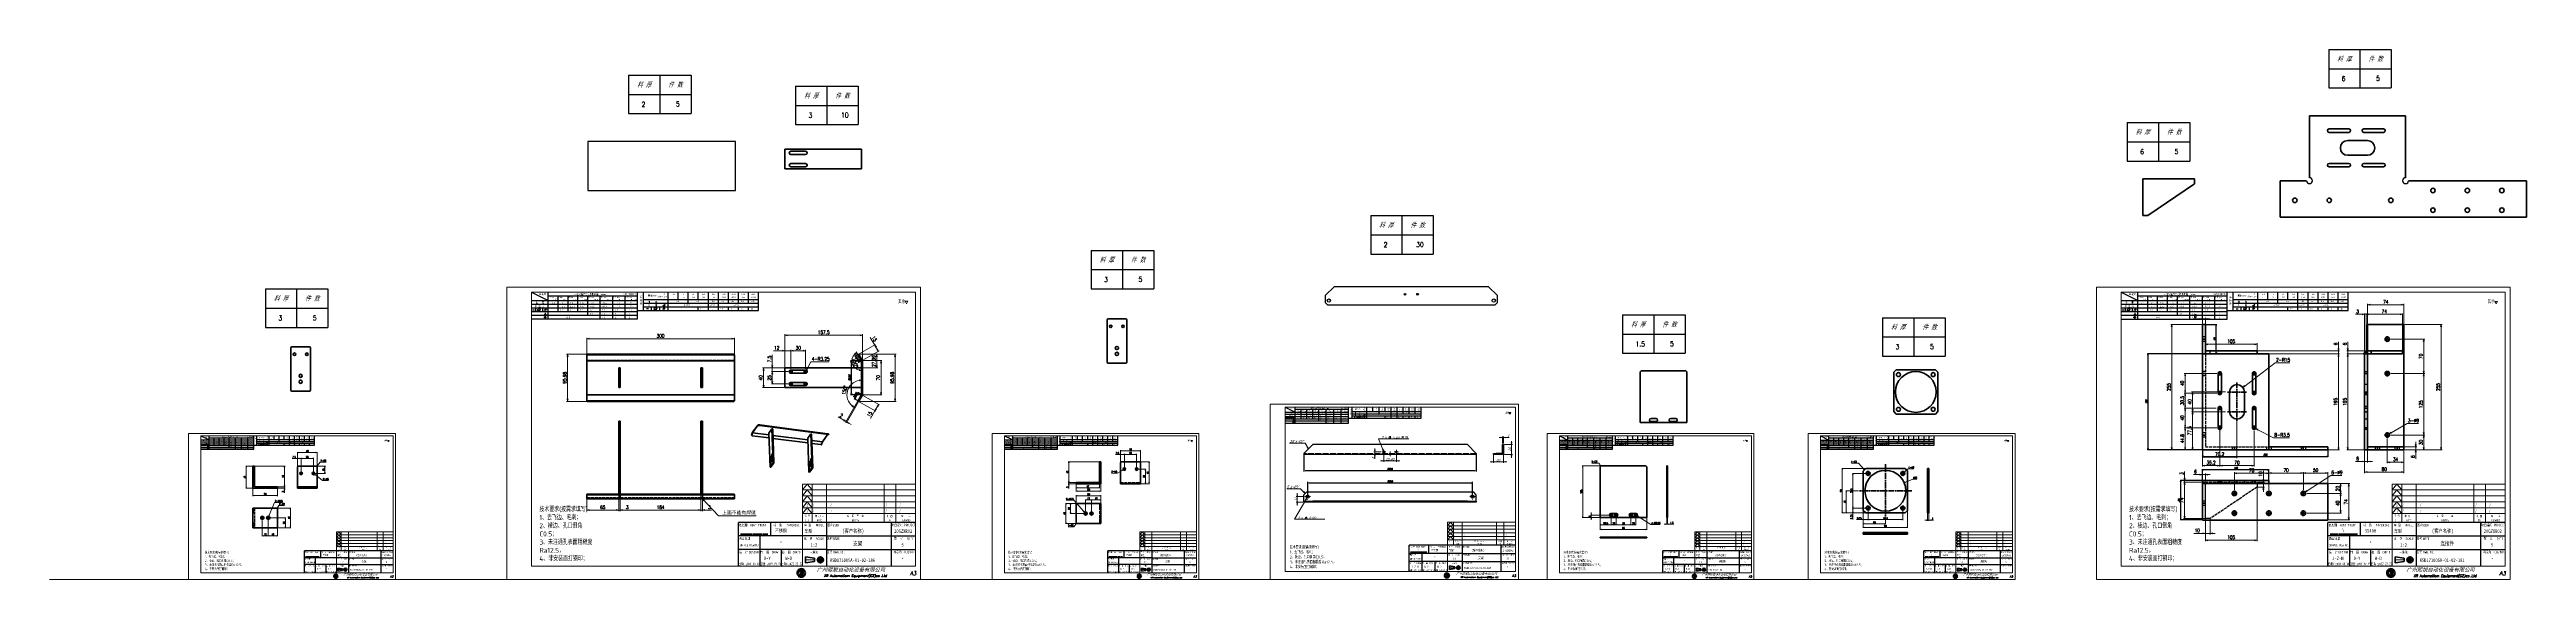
# Model space of a CAD drawing. Header units: millimetres. Extents: x 115 to 5146, y 57 to 1134.
import ezdxf
from ezdxf.enums import TextEntityAlignment as Align

# ---------------------------------------------------------------- set-up
doc = ezdxf.new("R2010")
doc.units = ezdxf.units.MM
doc.header["$PDMODE"] = 35
for name, pattern in [('ACAD_ISO02W100', [15, 12, -3]), ('AM_ISO02W050', [7.5, 6, -1.5]), ('AM_ISO08W050', [18, 12, -1.5, 3, -1.5]), ('AM_ISO08W050x2', [9, 6, -0.75, 1.5, -0.75]), ('CENTER', [50.8, 31.75, -6.35, 6.35, -6.35]), ('DOT2', [0.125, 0, -0.125])]:
    doc.linetypes.add(name, pattern=pattern)
for name, color, linetype in [('C00-00-00', 7, 'Continuous'), ('layer 1', 7, 'Continuous'), ('图\\M+19E79\\M+195B6\\M+18E9A', 7, 'Continuous'), ('图号', 7, 'Continuous'), ('图名', 7, 'Continuous'), ('数量', 7, 'Continuous'), ('材质', 7, 'Continuous'), ('表面处理', 7, 'Continuous'), ('车型', 7, 'Continuous')]:
    doc.layers.add(name, color=color, linetype=linetype)
doc.layers.add('C00-00-FF', color=5, linetype='Continuous', true_color=0x0000ff)
for name, color, linetype, lineweight in [('CENTER', 2, 'AM_ISO08W050', 35), ('DIM', 3, 'Continuous', 25), ('DRAWING', 7, 'Continuous', 50), ('HIDDEN', 1, 'AM_ISO02W050', 25), ('中心线', 2, 'AM_ISO08W050x2', 18), ('图框', 7, 'Continuous', 18), ('标注线', 3, 'Continuous', 18), ('热处理', 7, 'Continuous', 20), ('粗实线', 7, 'Continuous', 35), ('粗点划线', 6, 'AM_ISO08W050x2', 35)]:
    doc.layers.add(name, color=color, linetype=linetype, lineweight=lineweight)
doc.layers.add('打印', color=7, linetype='Continuous', lineweight=15, plot=False)
doc.layers.add('打印-禁用', color=7, linetype='Continuous', lineweight=15, plot=False)
doc.styles.add('DIM', font='romans.shx', dxfattribs={"width": 0.8, "bigfont": 'bigfont.shx'})
doc.styles.add('HC_GBDIM', font='romans', dxfattribs={"width": 0.667, "bigfont": 'gbcbig'})
doc.styles.get("Standard").update_dxf_attribs({"font": 'txt.shx', "width": 0.8, "oblique": 20, "bigfont": 'bigfont.shx'})
doc.styles.add('STYLE1', font='')
doc.styles.add('国标', font='simfang.ttf', dxfattribs={"width": 0.8})
doc.styles.add('宋体', font='')
doc.styles.add('机械长仿宋', font='gbenor.shx', dxfattribs={"height": 1, "bigfont": 'gbcbig.shx'})
doc.styles.add('标题\\M+18E9A', font='romand.shx', dxfattribs={"oblique": 10, "bigfont": 'bigfont.shx'})
doc.styles.get('STYLE1').set_extended_font_data('SimSun')
doc.styles.get('宋体').set_extended_font_data('SimSun')
doc.dimstyles.new('HC_GBDIM', dxfattribs={"dimtxt": 3.5, "dimasz": 2.5, "dimexe": 2, "dimexo": 0, "dimgap": 1.5, "dimtad": 1, "dimdec": 1, "dimzin": 0, "dimdsep": 46, "dimtxsty": 'HC_GBDIM', "dimcen": 2.5, "dimclrd": 130, "dimclre": 130, "dimclrt": 3, "dimadec": 0, "dimazin": 0, "dimtfac": 0.714286, "dimtdec": 1, "dimtmove": 0, "dimatfit": 3, "dimfxl": 0, "dimtzin": 0, "dimlwd": -1, "dimlwe": -1, "dimarcsym": 0})
doc.dimstyles.new('Lam1-1', dxfattribs={"dimtxt": 3.5, "dimasz": 2.5, "dimexe": 1, "dimexo": 1, "dimgap": 1.5, "dimtad": 1, "dimdsep": 46, "dimtxsty": 'Standard', "dimblk": 'OPEN', "dimcen": 0, "dimclrd": 3, "dimclre": 3, "dimclrt": 2, "dimadec": 0, "dimazin": 2, "dimtp": 0.1, "dimtm": 0.1, "dimtfac": 0.71, "dimtmove": 0, "dimatfit": 3, "dimldrblk": 'OPEN', "dimfxl": 0, "dimlwd": -1, "dimlwe": -1, "dimarcsym": 0})
doc.dimstyles.new('XR 1-1', dxfattribs={"dimtxt": 3.5, "dimasz": 2.5, "dimexe": 1, "dimexo": 0.625, "dimgap": 1.2, "dimtad": 1, "dimtoh": 1, "dimdsep": 46, "dimtxsty": 'DIM', "dimblk": 'OPEN', "dimcen": 0, "dimclrd": 8, "dimclre": 8, "dimclrt": 2, "dimazin": 2, "dimtfac": 0.5, "dimtmove": 0, "dimatfit": 3, "dimldrblk": 'OPEN', "dimfxl": 0, "dimtolj": 2, "dimlwd": 18, "dimlwe": 18, "dimarcsym": 0})
doc.dimstyles.new('XR 1-1$0', dxfattribs={"dimtxt": 3.5, "dimasz": 2.5, "dimexe": 1, "dimexo": 0.625, "dimgap": 1.2, "dimtad": 1, "dimzin": 9, "dimdsep": 46, "dimtxsty": 'DIM', "dimblk": 'OPEN', "dimcen": 0, "dimclrd": 8, "dimclre": 8, "dimclrt": 2, "dimazin": 2, "dimtfac": 0.5, "dimtmove": 0, "dimatfit": 3, "dimldrblk": 'OPEN', "dimfxl": 0, "dimtolj": 2, "dimlwd": 18, "dimlwe": 18, "dimarcsym": 0})
doc.dimstyles.new('XR 1-1$3', dxfattribs={"dimtxt": 3.5, "dimasz": 2.5, "dimexe": 1, "dimexo": 0.625, "dimgap": 1.2, "dimtad": 1, "dimtoh": 1, "dimdsep": 46, "dimtxsty": 'DIM', "dimblk": 'OPEN', "dimcen": 0, "dimclrd": 8, "dimclre": 8, "dimclrt": 2, "dimazin": 2, "dimtfac": 0.5, "dimtofl": 0, "dimtmove": 0, "dimatfit": 3, "dimldrblk": 'OPEN', "dimfxl": 0, "dimtolj": 2, "dimlwd": 18, "dimlwe": 18, "dimarcsym": 0})
doc.dimstyles.new('XR 1-1$4', dxfattribs={"dimtxt": 3.5, "dimasz": 2.5, "dimexe": 1, "dimexo": 0.625, "dimgap": 1.2, "dimtad": 1, "dimtoh": 1, "dimdsep": 46, "dimtxsty": 'DIM', "dimblk": 'OPEN', "dimcen": 0, "dimclrd": 8, "dimclre": 8, "dimclrt": 2, "dimazin": 2, "dimtfac": 0.5, "dimtofl": 0, "dimtmove": 0, "dimatfit": 3, "dimldrblk": 'OPEN', "dimfxl": 0, "dimtolj": 2, "dimlwd": 18, "dimlwe": 18, "dimarcsym": 0})
doc.dimstyles.new('XR 1-2', dxfattribs={"dimscale": 2, "dimtxt": 3.5, "dimasz": 2.5, "dimexe": 1, "dimexo": 0.625, "dimgap": 1.2, "dimtad": 1, "dimtoh": 1, "dimdsep": 46, "dimtxsty": 'DIM', "dimblk": 'OPEN', "dimcen": 0, "dimclrd": 8, "dimclre": 8, "dimclrt": 2, "dimazin": 2, "dimtfac": 0.5, "dimtmove": 0, "dimatfit": 3, "dimldrblk": 'OPEN', "dimfxl": 0, "dimtolj": 2, "dimlwd": 18, "dimlwe": 18, "dimarcsym": 0})
doc.dimstyles.new('XR 1-2$0', dxfattribs={"dimscale": 2, "dimtxt": 3.5, "dimasz": 2.5, "dimexe": 1, "dimexo": 0.625, "dimgap": 1.2, "dimtad": 1, "dimdsep": 46, "dimtxsty": 'DIM', "dimblk": 'OPEN', "dimcen": 0, "dimclrd": 8, "dimclre": 8, "dimclrt": 2, "dimazin": 2, "dimtfac": 0.5, "dimtmove": 0, "dimatfit": 3, "dimldrblk": 'OPEN', "dimfxl": 0, "dimtolj": 2, "dimlwd": 13, "dimlwe": 13, "dimarcsym": 0})
doc.dimstyles.new('XR 1-2$3', dxfattribs={"dimscale": 2, "dimtxt": 3.5, "dimasz": 2.5, "dimexe": 1, "dimexo": 0.625, "dimgap": 1.2, "dimtad": 1, "dimtoh": 1, "dimdsep": 46, "dimtxsty": 'DIM', "dimblk": 'OPEN', "dimcen": 0, "dimclrd": 8, "dimclre": 8, "dimclrt": 2, "dimazin": 2, "dimtfac": 0.5, "dimtofl": 0, "dimtmove": 0, "dimatfit": 3, "dimldrblk": 'OPEN', "dimfxl": 0, "dimtolj": 2, "dimlwd": 18, "dimlwe": 18, "dimarcsym": 0})
doc.dimstyles.new('XR 1-2$4', dxfattribs={"dimscale": 2, "dimtxt": 3.5, "dimasz": 2.5, "dimexe": 1, "dimexo": 0.625, "dimgap": 1.2, "dimtad": 1, "dimtoh": 1, "dimdsep": 46, "dimtxsty": 'DIM', "dimblk": 'OPEN', "dimcen": 0, "dimclrd": 8, "dimclre": 8, "dimclrt": 2, "dimazin": 2, "dimtfac": 0.5, "dimtofl": 0, "dimtmove": 0, "dimatfit": 3, "dimldrblk": 'OPEN', "dimfxl": 0, "dimtolj": 2, "dimlwd": 18, "dimlwe": 18, "dimarcsym": 0})
doc.dimstyles.new('XR 1-2$7', dxfattribs={"dimscale": 2, "dimtxt": 3.5, "dimasz": 2.5, "dimexe": 1, "dimexo": 0.625, "dimgap": 1.2, "dimtad": 1, "dimdsep": 46, "dimtxsty": 'DIM', "dimblk": 'OPEN', "dimcen": 0, "dimclrd": 8, "dimclre": 8, "dimclrt": 2, "dimazin": 2, "dimtfac": 0.5, "dimtmove": 0, "dimatfit": 3, "dimldrblk": 'OPEN', "dimfxl": 0, "dimtolj": 2, "dimlwd": 13, "dimlwe": 13, "dimarcsym": 0})

# ---------------------------------------------------------------- blocks, each defined once
blk = doc.blocks.new('XR')
at = {"true_color": 0xfc8000}
h = blk.add_hatch(color=30, dxfattribs=at)
h.set_gradient(color1=(252, 128, 0), rotation=240, one_color=1, tint=1, name='INVCURVED')
edge = h.paths.add_edge_path()
edge.add_spline(control_points=[(-434.2, -5928.5), (-433.9, -5928.7), (-433.6, -5929), (-433.6, -5929), (-433.6, -5929), (-433.6, -5929), (-433.4, -5928.7), (-433.1, -5928.5)], knot_values=[0.5625, 0.5625, 0.5625, 0.5625, 0.625, 0.625, 0.625, 0.625, 0.6875, 0.6875, 0.6875, 0.6875], degree=3, periodic=0)
edge.add_spline(control_points=[(-433.1, -5928.5), (-432.8, -5928.2), (-432.5, -5927.9), (-432.5, -5927.9), (-432.5, -5927.9), (-432.5, -5927.9), (-432, -5927.9), (-431.5, -5927.9)], knot_values=[0.4375, 0.4375, 0.4375, 0.4375, 0.5, 0.5, 0.5, 0.5, 0.5625, 0.5625, 0.5625, 0.5625], degree=3, periodic=0)
edge.add_spline(control_points=[(-431.5, -5927.9), (-431, -5927.9), (-430.5, -5927.9), (-430.5, -5927.9), (-430.5, -5927.9), (-430, -5927.9), (-429.4, -5928), (-429, -5928.3)], knot_values=[0.25, 0.25, 0.25, 0.25, 0.3125, 0.3125, 0.3125, 0.3125, 0.4375, 0.4375, 0.4375, 0.4375], degree=3, periodic=0)
edge.add_spline(control_points=[(-429, -5928.3), (-428.9, -5928.4), (-428.8, -5928.6), (-428.7, -5928.7)], knot_values=[0.125, 0.125, 0.125, 0.125, 0.25, 0.25, 0.25, 0.25], degree=3, periodic=0)
edge.add_spline(control_points=[(-428.7, -5928.7), (-429.1, -5927.2), (-430.6, -5926), (-432.3, -5926)], knot_values=[0, 0, 0, 0, 0.125, 0.125, 0.125, 0.125], degree=3, periodic=0)
edge.add_spline(control_points=[(-432.3, -5926), (-433.7, -5926), (-434.9, -5926.8), (-435.6, -5927.9)], knot_values=[0.875, 0.875, 0.875, 0.875, 1, 1, 1, 1], degree=3, periodic=0)
edge.add_spline(control_points=[(-435.6, -5927.9), (-435.6, -5927.9), (-434.7, -5927.9), (-434.7, -5927.9), (-434.7, -5927.9), (-434.7, -5927.9), (-434.4, -5928.2), (-434.2, -5928.5)], knot_values=[0.6875, 0.6875, 0.6875, 0.6875, 0.8125, 0.8125, 0.8125, 0.8125, 0.875, 0.875, 0.875, 0.875], degree=3, periodic=0)
edge = h.paths.add_edge_path()
edge.add_spline(control_points=[(-434.8, -5929.3), (-435, -5929), (-435.3, -5928.7), (-435.5, -5928.5)], knot_values=[0.562504, 0.562504, 0.562504, 0.562504, 0.656252, 0.656252, 0.656252, 0.656252], degree=3, periodic=0)
edge.add_spline(control_points=[(-435.5, -5928.5), (-435.7, -5928.4), (-435.8, -5928.3), (-435.8, -5928.3), (-435.8, -5928.3), (-435.9, -5928.7), (-436, -5929.2), (-436, -5929.7)], knot_values=[0.25, 0.25, 0.25, 0.25, 0.312504, 0.312504, 0.312504, 0.312504, 0.562504, 0.562504, 0.562504, 0.562504], degree=3, periodic=0)
edge.add_spline(control_points=[(-436, -5929.7), (-436, -5930.2), (-435.9, -5930.7), (-435.8, -5931.1), (-435.8, -5931.1), (-435.4, -5930.8), (-435, -5930.4)], knot_values=[0.874998, 0.874998, 0.874998, 0.874998, 1.124998, 1.124998, 1.124998, 1.25, 1.25, 1.25, 1.25], degree=3, periodic=0)
edge.add_spline(control_points=[(-435, -5930.4), (-434.7, -5930.1), (-434.3, -5929.7), (-434.3, -5929.7), (-434.3, -5929.7), (-434.3, -5929.7), (-434.3, -5929.7), (-434.3, -5929.7)], knot_values=[0.749878, 0.749878, 0.749878, 0.749878, 0.874875, 0.874875, 0.874875, 0.874875, 0.874998, 0.874998, 0.874998, 0.874998], degree=3, periodic=0)
edge.add_spline(control_points=[(-434.3, -5929.7), (-434.3, -5929.7), (-434.3, -5929.7), (-434.3, -5929.7)], knot_values=[0.749634, 0.749634, 0.749634, 0.749634, 0.749817, 0.749817, 0.749817, 0.749817], degree=3, periodic=0)
edge.add_spline(control_points=[(-434.3, -5929.7), (-434.3, -5929.7), (-434.3, -5929.7), (-434.4, -5929.7)], knot_values=[0.738281, 0.738281, 0.738281, 0.738281, 0.742188, 0.742188, 0.742188, 0.742188], degree=3, periodic=0)
edge.add_spline(control_points=[(-434.4, -5929.7), (-434.4, -5929.7), (-434.4, -5929.7), (-434.4, -5929.7)], knot_values=[0.726563, 0.726563, 0.726563, 0.726563, 0.738281, 0.738281, 0.738281, 0.738281], degree=3, periodic=0)
edge.add_spline(control_points=[(-434.4, -5929.7), (-434.4, -5929.7), (-434.4, -5929.7), (-434.4, -5929.6)], knot_values=[0.718751, 0.718751, 0.718751, 0.718751, 0.726563, 0.726563, 0.726563, 0.726563], degree=3, periodic=0)
edge.add_spline(control_points=[(-434.4, -5929.6), (-434.4, -5929.6), (-434.4, -5929.6), (-434.5, -5929.6)], knot_values=[0.703126, 0.703126, 0.703126, 0.703126, 0.718751, 0.718751, 0.718751, 0.718751], degree=3, periodic=0)
edge.add_spline(control_points=[(-434.5, -5929.6), (-434.5, -5929.5), (-434.5, -5929.5), (-434.6, -5929.5)], knot_values=[0.687501, 0.687501, 0.687501, 0.687501, 0.703126, 0.703126, 0.703126, 0.703126], degree=3, periodic=0)
edge.add_spline(control_points=[(-434.6, -5929.5), (-434.6, -5929.4), (-434.7, -5929.3), (-434.8, -5929.3)], knot_values=[0.656252, 0.656252, 0.656252, 0.656252, 0.687501, 0.687501, 0.687501, 0.687501], degree=3, periodic=0)
at = {"true_color": 0x0348ff}
h = blk.add_hatch(color=160, dxfattribs=at)
h.set_gradient(color1=(3, 72, 255), color2=(0, 41, 153), one_color=1, tint=0.3, name='HEMISPHERICAL')
edge = h.paths.add_edge_path()
edge.add_spline(control_points=[(-432.5, -5929.7), (-432.3, -5929.9), (-431.9, -5930.2), (-431.7, -5930.5), (-431.7, -5930.5), (-431.7, -5930.5), (-431.7, -5930.5), (-431.7, -5930.5)], knot_values=[0.736842, 0.736842, 0.736842, 0.736842, 0.789474, 0.789474, 0.789474, 0.789474, 0.802633, 0.802633, 0.802633, 0.802633], degree=3, periodic=0)
edge.add_spline(control_points=[(-431.7, -5930.5), (-431.7, -5930.5), (-431.7, -5930.5), (-431.6, -5930.5)], knot_values=[0.802633, 0.802633, 0.802633, 0.802633, 0.815791, 0.815791, 0.815791, 0.815791], degree=3, periodic=0)
edge.add_spline(control_points=[(-431.6, -5930.5), (-431.6, -5930.5), (-431.6, -5930.5), (-431.6, -5930.5)], knot_values=[0.815791, 0.815791, 0.815791, 0.815791, 0.82237, 0.82237, 0.82237, 0.82237], degree=3, periodic=0)
edge.add_spline(control_points=[(-431.6, -5930.5), (-431.6, -5930.5), (-431.6, -5930.5), (-431.6, -5930.5)], knot_values=[0.82237, 0.82237, 0.82237, 0.82237, 0.828949, 0.828949, 0.828949, 0.828949], degree=3, periodic=0)
edge.add_spline(control_points=[(-431.6, -5930.5), (-431.6, -5930.5), (-431.6, -5930.5), (-431.6, -5930.5), (-431.6, -5930.5), (-431.6, -5930.5), (-431.6, -5930.5), (-431.5, -5930.5)], knot_values=[0.841901, 0.841901, 0.841901, 0.841901, 0.842105, 0.842105, 0.842105, 0.842105, 0.855264, 0.855264, 0.855264, 0.855264], degree=3, periodic=0)
edge.add_spline(control_points=[(-431.5, -5930.5), (-431.5, -5930.5), (-431.4, -5930.5), (-431.3, -5930.5)], knot_values=[0.855264, 0.855264, 0.855264, 0.855264, 0.868422, 0.868422, 0.868422, 0.868422], degree=3, periodic=0)
edge.add_spline(control_points=[(-431.3, -5930.5), (-431.3, -5930.5), (-431.2, -5930.5), (-431.2, -5930.5)], knot_values=[0.868422, 0.868422, 0.868422, 0.868422, 0.875, 0.875, 0.875, 0.875], degree=3, periodic=0)
edge.add_spline(control_points=[(-431.2, -5930.5), (-431.1, -5930.5), (-431.1, -5930.5), (-431.1, -5930.5)], knot_values=[0.875, 0.875, 0.875, 0.875, 0.881579, 0.881579, 0.881579, 0.881579], degree=3, periodic=0)
edge.add_spline(control_points=[(-431.1, -5930.5), (-431.1, -5930.5), (-431, -5930.5), (-431, -5930.5)], knot_values=[0.881579, 0.881579, 0.881579, 0.881579, 0.884869, 0.884869, 0.884869, 0.884869], degree=3, periodic=0)
edge.add_spline(control_points=[(-431, -5930.5), (-431, -5930.5), (-431, -5930.5), (-431, -5930.5)], knot_values=[0.884869, 0.884869, 0.884869, 0.884869, 0.888158, 0.888158, 0.888158, 0.888158], degree=3, periodic=0)
edge.add_spline(control_points=[(-431, -5930.5), (-431, -5930.5), (-431, -5930.5), (-431, -5930.5)], knot_values=[0.888158, 0.888158, 0.888158, 0.888158, 0.889803, 0.889803, 0.889803, 0.889803], degree=3, periodic=0)
edge.add_spline(control_points=[(-431, -5930.5), (-431, -5930.5), (-431, -5930.5), (-431, -5930.5)], knot_values=[0.889803, 0.889803, 0.889803, 0.889803, 0.891447, 0.891447, 0.891447, 0.891447], degree=3, periodic=0)
edge.add_spline(control_points=[(-431, -5930.5), (-431, -5930.5), (-431, -5930.5), (-431, -5930.5)], knot_values=[0.891447, 0.891447, 0.891447, 0.891447, 0.89227, 0.89227, 0.89227, 0.89227], degree=3, periodic=0)
edge.add_spline(control_points=[(-431, -5930.5), (-431, -5930.5), (-431, -5930.5), (-431, -5930.5)], knot_values=[0.89227, 0.89227, 0.89227, 0.89227, 0.893092, 0.893092, 0.893092, 0.893092], degree=3, periodic=0)
edge.add_spline(control_points=[(-431, -5930.5), (-431, -5930.5), (-431, -5930.5), (-431, -5930.5)], knot_values=[0.893092, 0.893092, 0.893092, 0.893092, 0.893503, 0.893503, 0.893503, 0.893503], degree=3, periodic=0)
edge.add_spline(control_points=[(-431, -5930.5), (-431, -5930.5), (-431, -5930.5), (-431, -5930.5)], knot_values=[0.893503, 0.893503, 0.893503, 0.893503, 0.893914, 0.893914, 0.893914, 0.893914], degree=3, periodic=0)
edge.add_spline(control_points=[(-431, -5930.5), (-431, -5930.5), (-431, -5930.5), (-431, -5930.5)], knot_values=[0.893914, 0.893914, 0.893914, 0.893914, 0.89412, 0.89412, 0.89412, 0.89412], degree=3, periodic=0)
edge.add_spline(control_points=[(-431, -5930.5), (-431, -5930.5), (-431, -5930.5), (-431, -5930.5)], knot_values=[0.89412, 0.89412, 0.89412, 0.89412, 0.894326, 0.894326, 0.894326, 0.894326], degree=3, periodic=0)
edge.add_spline(control_points=[(-431, -5930.5), (-431, -5930.5), (-431, -5930.5), (-431, -5930.5)], knot_values=[0.894428, 0.894428, 0.894428, 0.894428, 0.894531, 0.894531, 0.894531, 0.894531], degree=3, periodic=0)
edge.add_spline(control_points=[(-431, -5930.5), (-431, -5930.5), (-431, -5930.5), (-431, -5930.5)], knot_values=[0.894531, 0.894531, 0.894531, 0.894531, 0.894583, 0.894583, 0.894583, 0.894583], degree=3, periodic=0)
edge.add_spline(control_points=[(-431, -5930.5), (-431, -5930.5), (-431, -5930.5), (-431, -5930.5), (-431, -5930.5), (-431, -5930.5), (-430.7, -5930.8), (-430.5, -5931)], knot_values=[0.894685, 0.894685, 0.894685, 0.894685, 0.894737, 0.894737, 0.894737, 0.894737, 0.921052, 0.921052, 0.921052, 0.921052], degree=3, periodic=0)
edge.add_spline(control_points=[(-430.5, -5931), (-430.3, -5931.2), (-430, -5931.5), (-430, -5931.5)], knot_values=[0.921052, 0.921052, 0.921052, 0.921052, 0.947368, 0.947368, 0.947368, 0.947368], degree=3, periodic=0)
edge.add_spline(control_points=[(-430, -5931.5), (-430, -5931.5), (-430, -5931.5), (-430, -5931.5)], knot_values=[0.947522, 0.947522, 0.947522, 0.947522, 0.947573, 0.947573, 0.947573, 0.947573], degree=3, periodic=0)
edge.add_spline(control_points=[(-430, -5931.5), (-430, -5931.5), (-430, -5931.5), (-430, -5931.5)], knot_values=[0.947573, 0.947573, 0.947573, 0.947573, 0.947676, 0.947676, 0.947676, 0.947676], degree=3, periodic=0)
edge.add_spline(control_points=[(-430, -5931.5), (-430, -5931.5), (-430, -5931.5), (-430, -5931.5)], knot_values=[0.947676, 0.947676, 0.947676, 0.947676, 0.947779, 0.947779, 0.947779, 0.947779], degree=3, periodic=0)
edge.add_spline(control_points=[(-430, -5931.5), (-430, -5931.5), (-430, -5931.5), (-430, -5931.5)], knot_values=[0.947779, 0.947779, 0.947779, 0.947779, 0.947984, 0.947984, 0.947984, 0.947984], degree=3, periodic=0)
edge.add_spline(control_points=[(-430, -5931.5), (-430, -5931.5), (-430, -5931.5), (-430, -5931.5)], knot_values=[0.947984, 0.947984, 0.947984, 0.947984, 0.94819, 0.94819, 0.94819, 0.94819], degree=3, periodic=0)
edge.add_spline(control_points=[(-430, -5931.5), (-430, -5931.5), (-430, -5931.5), (-430, -5931.5)], knot_values=[0.94819, 0.94819, 0.94819, 0.94819, 0.948601, 0.948601, 0.948601, 0.948601], degree=3, periodic=0)
edge.add_spline(control_points=[(-430, -5931.5), (-430, -5931.5), (-430, -5931.5), (-430, -5931.5)], knot_values=[0.948601, 0.948601, 0.948601, 0.948601, 0.949012, 0.949012, 0.949012, 0.949012], degree=3, periodic=0)
edge.add_spline(control_points=[(-430, -5931.5), (-430, -5931.5), (-430, -5931.5), (-430, -5931.5)], knot_values=[0.949012, 0.949012, 0.949012, 0.949012, 0.949834, 0.949834, 0.949834, 0.949834], degree=3, periodic=0)
edge.add_spline(control_points=[(-430, -5931.5), (-430, -5931.5), (-430, -5931.5), (-430, -5931.5)], knot_values=[0.949834, 0.949834, 0.949834, 0.949834, 0.950657, 0.950657, 0.950657, 0.950657], degree=3, periodic=0)
edge.add_spline(control_points=[(-430, -5931.5), (-430, -5931.5), (-430, -5931.5), (-430, -5931.5)], knot_values=[0.950657, 0.950657, 0.950657, 0.950657, 0.952301, 0.952301, 0.952301, 0.952301], degree=3, periodic=0)
edge.add_spline(control_points=[(-430, -5931.5), (-430, -5931.5), (-430, -5931.5), (-430, -5931.5)], knot_values=[0.952301, 0.952301, 0.952301, 0.952301, 0.953946, 0.953946, 0.953946, 0.953946], degree=3, periodic=0)
edge.add_spline(control_points=[(-430, -5931.5), (-430, -5931.5), (-429.9, -5931.5), (-429.9, -5931.5)], knot_values=[0.953946, 0.953946, 0.953946, 0.953946, 0.957236, 0.957236, 0.957236, 0.957236], degree=3, periodic=0)
edge.add_spline(control_points=[(-429.9, -5931.5), (-429.9, -5931.5), (-429.9, -5931.5), (-429.9, -5931.5)], knot_values=[0.957236, 0.957236, 0.957236, 0.957236, 0.960525, 0.960525, 0.960525, 0.960525], degree=3, periodic=0)
edge.add_spline(control_points=[(-429.9, -5931.5), (-429.8, -5931.5), (-429.8, -5931.5), (-429.7, -5931.5)], knot_values=[0.960525, 0.960525, 0.960525, 0.960525, 0.967104, 0.967104, 0.967104, 0.967104], degree=3, periodic=0)
edge.add_spline(control_points=[(-429.7, -5931.5), (-429.7, -5931.5), (-429.6, -5931.5), (-429.5, -5931.5)], knot_values=[0.967104, 0.967104, 0.967104, 0.967104, 0.973683, 0.973683, 0.973683, 0.973683], degree=3, periodic=0)
edge.add_spline(control_points=[(-429.5, -5931.5), (-429.4, -5931.5), (-429.3, -5931.5), (-429.2, -5931.5)], knot_values=[0.973683, 0.973683, 0.973683, 0.973683, 0.98684, 0.98684, 0.98684, 0.98684], degree=3, periodic=0)
edge.add_spline(control_points=[(-429.2, -5931.5), (-429.1, -5931.5), (-429, -5931.5), (-429, -5931.5), (-429.7, -5932.6), (-430.9, -5933.4), (-432.3, -5933.4)], knot_values=[0.98684, 0.98684, 0.98684, 0.98684, 1, 1, 1, 1.052632, 1.052632, 1.052632, 1.052632], degree=3, periodic=0)
edge.add_spline(control_points=[(-432.3, -5933.4), (-433.7, -5933.4), (-434.9, -5932.6), (-435.6, -5931.5), (-435.6, -5931.5), (-435.6, -5931.5), (-435.4, -5931.5), (-435.1, -5931.5)], knot_values=[0.052632, 0.052632, 0.052632, 0.052632, 0.105263, 0.105263, 0.105263, 0.105263, 0.131579, 0.131579, 0.131579, 0.131579], degree=3, periodic=0)
edge.add_spline(control_points=[(-435.1, -5931.5), (-434.9, -5931.5), (-434.7, -5931.5), (-434.7, -5931.5), (-434.7, -5931.5), (-434.7, -5931.5), (-434.4, -5931.2), (-434.2, -5930.9)], knot_values=[0.131579, 0.131579, 0.131579, 0.131579, 0.157895, 0.157895, 0.157895, 0.157895, 0.184211, 0.184211, 0.184211, 0.184211], degree=3, periodic=0)
edge.add_spline(control_points=[(-434.2, -5930.9), (-433.9, -5930.7), (-433.6, -5930.4), (-433.6, -5930.4), (-433.6, -5930.4), (-433.6, -5930.4), (-433.4, -5930.7), (-433.1, -5930.9)], knot_values=[0.184211, 0.184211, 0.184211, 0.184211, 0.210526, 0.210526, 0.210526, 0.210526, 0.236842, 0.236842, 0.236842, 0.236842], degree=3, periodic=0)
edge.add_spline(control_points=[(-433.1, -5930.9), (-432.8, -5931.2), (-432.5, -5931.5), (-432.5, -5931.5), (-432.5, -5931.5), (-432.5, -5931.5), (-432.2, -5931.5), (-431.8, -5931.5)], knot_values=[0.236842, 0.236842, 0.236842, 0.236842, 0.263158, 0.263158, 0.263158, 0.263158, 0.289474, 0.289474, 0.289474, 0.289474], degree=3, periodic=0)
edge.add_spline(control_points=[(-431.8, -5931.5), (-431.5, -5931.5), (-431.1, -5931.5), (-431.1, -5931.5), (-431.1, -5931.5), (-431.1, -5931.5), (-431.6, -5931), (-432, -5930.6)], knot_values=[0.289474, 0.289474, 0.289474, 0.289474, 0.315789, 0.315789, 0.315789, 0.315789, 0.342105, 0.342105, 0.342105, 0.342105], degree=3, periodic=0)
edge.add_spline(control_points=[(-432, -5930.6), (-432.5, -5930.1), (-432.9, -5929.7), (-432.9, -5929.7), (-432.9, -5929.7), (-432.9, -5929.7), (-432.7, -5929.5), (-432.5, -5929.3)], knot_values=[0.342105, 0.342105, 0.342105, 0.342105, 0.368421, 0.368421, 0.368421, 0.368421, 0.394737, 0.394737, 0.394737, 0.394737], degree=3, periodic=0)
edge.add_spline(control_points=[(-432.5, -5929.3), (-432.3, -5929.1), (-432.1, -5928.9), (-432.1, -5928.9)], knot_values=[0.394737, 0.394737, 0.394737, 0.394737, 0.421053, 0.421053, 0.421053, 0.421053], degree=3, periodic=0)
edge.add_spline(control_points=[(-432.1, -5928.9), (-432.1, -5928.9), (-432.1, -5928.9), (-432.1, -5928.9)], knot_values=[0.421053, 0.421053, 0.421053, 0.421053, 0.473684, 0.473684, 0.473684, 0.473684], degree=3, periodic=0)
edge.add_spline(control_points=[(-432.1, -5928.9), (-432.1, -5928.9), (-432.1, -5928.9), (-432.1, -5928.9), (-432.1, -5928.9), (-432.1, -5928.9), (-430.4, -5928.9), (-430.3, -5928.9)], knot_values=[0.473684, 0.473684, 0.473684, 0.473684, 0.473684, 0.473684, 0.473684, 0.473684, 0.526316, 0.526316, 0.526316, 0.526316], degree=3, periodic=0)
edge.add_spline(control_points=[(-430.3, -5928.9), (-429.5, -5928.9), (-429.6, -5929.4), (-429.8, -5929.5)], knot_values=[0.526316, 0.526316, 0.526316, 0.526316, 0.578947, 0.578947, 0.578947, 0.578947], degree=3, periodic=0)
edge.add_spline(control_points=[(-429.8, -5929.5), (-429.9, -5929.6), (-430.1, -5929.6), (-430.3, -5929.6), (-430.3, -5929.6), (-430.3, -5929.6), (-430.5, -5929.7), (-430.7, -5929.7)], knot_values=[0.578947, 0.578947, 0.578947, 0.578947, 0.631579, 0.631579, 0.631579, 0.631579, 0.657895, 0.657895, 0.657895, 0.657895], degree=3, periodic=0)
edge.add_spline(control_points=[(-430.7, -5929.7), (-430.9, -5929.7), (-431.2, -5929.7), (-431.2, -5929.7), (-431.2, -5929.7), (-431.2, -5929.7), (-432.5, -5929.7), (-432.5, -5929.7)], knot_values=[0.657895, 0.657895, 0.657895, 0.657895, 0.684211, 0.684211, 0.684211, 0.684211, 0.736842, 0.736842, 0.736842, 0.736842], degree=3, periodic=0)
edge = h.paths.add_edge_path()
edge.add_spline(control_points=[(-428.6, -5929.3), (-428.6, -5929.7), (-428.8, -5930), (-429.1, -5930.2)], knot_values=[0.8, 0.8, 0.8, 0.8, 1, 1, 1, 1], degree=3, periodic=0)
edge.add_spline(control_points=[(-429.1, -5930.2), (-429.2, -5930.3), (-429.4, -5930.4), (-429.6, -5930.5)], knot_values=[0.6, 0.6, 0.6, 0.6, 0.8, 0.8, 0.8, 0.8], degree=3, periodic=0)
edge.add_spline(control_points=[(-429.6, -5930.5), (-429.6, -5930.5), (-428.9, -5931.2), (-428.9, -5931.2), (-428.9, -5931.2), (-428.7, -5930.7), (-428.6, -5930.2), (-428.6, -5929.7)], knot_values=[0.2, 0.2, 0.2, 0.2, 0.4, 0.4, 0.4, 0.4, 0.6, 0.6, 0.6, 0.6], degree=3, periodic=0)
edge.add_spline(control_points=[(-428.6, -5929.7), (-428.6, -5929.6), (-428.6, -5929.4), (-428.6, -5929.3)], knot_values=[0, 0, 0, 0, 0.2, 0.2, 0.2, 0.2], degree=3, periodic=0)
at = {"layer": 'layer 1', "color": 30}
for points, knots in [([(-435.8, -5931.1), (-435.9, -5930.7), (-436, -5930.2), (-436, -5929.7), (-436, -5929.7), (-436, -5929.2), (-435.9, -5928.7), (-435.8, -5928.3), (-435.8, -5928.3), (-435.8, -5928.3), (-434.3, -5929.7), (-434.3, -5929.7), (-434.3, -5929.7), (-434.3, -5929.7), (-435.8, -5931.1), (-435.8, -5931.1)], [0, 0, 0, 0, 0.25, 0.25, 0.25, 0.25, 0.5, 0.5, 0.5, 0.5, 0.75, 0.75, 0.75, 0.75, 1, 1, 1, 1]), ([(-432.3, -5926), (-430.6, -5926), (-429.1, -5927.2), (-428.7, -5928.7), (-428.7, -5928.7), (-428.8, -5928.6), (-428.9, -5928.4), (-429, -5928.3), (-429, -5928.3), (-429.4, -5928), (-430, -5927.9), (-430.5, -5927.9), (-430.5, -5927.9), (-430.5, -5927.9), (-432.5, -5927.9), (-432.5, -5927.9), (-432.5, -5927.9), (-432.5, -5927.9), (-433.6, -5929), (-433.6, -5929), (-433.6, -5929), (-433.6, -5929), (-434.7, -5927.9), (-434.7, -5927.9), (-434.7, -5927.9), (-434.7, -5927.9), (-435.6, -5927.9), (-435.6, -5927.9), (-435.6, -5927.9), (-434.9, -5926.8), (-433.7, -5926), (-432.3, -5926)], [0, 0, 0, 0, 0.125, 0.125, 0.125, 0.125, 0.25, 0.25, 0.25, 0.25, 0.375, 0.375, 0.375, 0.375, 0.5, 0.5, 0.5, 0.5, 0.625, 0.625, 0.625, 0.625, 0.75, 0.75, 0.75, 0.75, 0.875, 0.875, 0.875, 0.875, 1, 1, 1, 1])]:
    blk.add_open_spline(points, degree=3, knots=knots, dxfattribs=at)
at = {"layer": 'layer 1', "color": 154}
for points, knots in [([(-429, -5931.5), (-429.7, -5932.6), (-430.9, -5933.4), (-432.3, -5933.4), (-432.3, -5933.4), (-433.7, -5933.4), (-434.9, -5932.6), (-435.6, -5931.5), (-435.6, -5931.5), (-435.6, -5931.5), (-434.7, -5931.5), (-434.7, -5931.5), (-434.7, -5931.5), (-434.7, -5931.5), (-433.6, -5930.4), (-433.6, -5930.4), (-433.6, -5930.4), (-433.6, -5930.4), (-432.5, -5931.5), (-432.5, -5931.5), (-432.5, -5931.5), (-432.5, -5931.5), (-431.1, -5931.5), (-431.1, -5931.5), (-431.1, -5931.5), (-431.1, -5931.5), (-432.9, -5929.7), (-432.9, -5929.7), (-432.9, -5929.7), (-432.9, -5929.7), (-432.1, -5928.9), (-432.1, -5928.9), (-432.1, -5928.9), (-432.1, -5928.9), (-432.1, -5928.9), (-432.1, -5928.9), (-432.1, -5928.9), (-432.1, -5928.9), (-430.4, -5928.9), (-430.3, -5928.9), (-430.3, -5928.9), (-429.5, -5928.9), (-429.6, -5929.4), (-429.8, -5929.5), (-429.8, -5929.5), (-429.9, -5929.6), (-430.1, -5929.6), (-430.3, -5929.6), (-430.3, -5929.6), (-430.3, -5929.6), (-431.2, -5929.7), (-431.2, -5929.7), (-431.2, -5929.7), (-431.2, -5929.7), (-432.5, -5929.7), (-432.5, -5929.7), (-432.5, -5929.7), (-432.3, -5929.9), (-431.9, -5930.2), (-431.7, -5930.5), (-431.7, -5930.5), (-431.7, -5930.5), (-431.6, -5930.5), (-431.6, -5930.5), (-431.6, -5930.5), (-431.6, -5930.5), (-431, -5930.5), (-431, -5930.5), (-431, -5930.5), (-431, -5930.5), (-430, -5931.5), (-430, -5931.5), (-430, -5931.5), (-430, -5931.5), (-429, -5931.5), (-429, -5931.5)], [0, 0, 0, 0, 0.052632, 0.052632, 0.052632, 0.052632, 0.105263, 0.105263, 0.105263, 0.105263, 0.157895, 0.157895, 0.157895, 0.157895, 0.210526, 0.210526, 0.210526, 0.210526, 0.263158, 0.263158, 0.263158, 0.263158, 0.315789, 0.315789, 0.315789, 0.315789, 0.368421, 0.368421, 0.368421, 0.368421, 0.421053, 0.421053, 0.421053, 0.421053, 0.473684, 0.473684, 0.473684, 0.473684, 0.526316, 0.526316, 0.526316, 0.526316, 0.578947, 0.578947, 0.578947, 0.578947, 0.631579, 0.631579, 0.631579, 0.631579, 0.684211, 0.684211, 0.684211, 0.684211, 0.736842, 0.736842, 0.736842, 0.736842, 0.789474, 0.789474, 0.789474, 0.789474, 0.842105, 0.842105, 0.842105, 0.842105, 0.894737, 0.894737, 0.894737, 0.894737, 0.947368, 0.947368, 0.947368, 0.947368, 1, 1, 1, 1]), ([(-428.6, -5929.3), (-428.6, -5929.4), (-428.6, -5929.6), (-428.6, -5929.7), (-428.6, -5929.7), (-428.6, -5930.2), (-428.7, -5930.7), (-428.9, -5931.2), (-428.9, -5931.2), (-428.9, -5931.2), (-429.6, -5930.5), (-429.6, -5930.5), (-429.6, -5930.5), (-429.4, -5930.4), (-429.2, -5930.3), (-429.1, -5930.2), (-429.1, -5930.2), (-428.8, -5930), (-428.6, -5929.7), (-428.6, -5929.3)], [0, 0, 0, 0, 0.2, 0.2, 0.2, 0.2, 0.4, 0.4, 0.4, 0.4, 0.6, 0.6, 0.6, 0.6, 0.8, 0.8, 0.8, 0.8, 1, 1, 1, 1])]:
    blk.add_open_spline(points, degree=3, knots=knots, dxfattribs=at)
blk = doc.blocks.new('GZDEH零件A3图框V01版')
at = {"layer": '中心线', "color": 1, "linetype": 'CENTER', "lineweight": 5, "ltscale": 2}
for p, q in [((3170.5, -1826.5), (3159.9, -1826.5)), ((3179.6, -1826.5), (3172, -1826.5)), ((3175.8, -1822.7), (3175.8, -1830.3))]:
    blk.add_line(p, q, dxfattribs=at)
at = {"layer": '图\\M+19E79\\M+195B6\\M+18E9A', "color": 9}
for p, q in [((2882.5, -1554.5), (2899.4, -1562.9)), ((2899.4, -1581.7), (2899.4, -1554.5)), ((2899.4, -1558.2), (2990.1, -1558.2)), ((2909.5, -1574.2), (2909.5, -1558.2)), ((2919.5, -1574.2), (2919.5, -1558.2)), ((2929.6, -1574.2), (2929.6, -1558.2)), ((2939.7, -1577.9), (2939.7, -1558.2)), ((2952.3, -1581.7), (2952.3, -1558.2)), ((2964.9, -1581.7), (2964.9, -1558.2)), ((2977.5, -1581.7), (2977.5, -1558.2)), ((2990.1, -1581.7), (2990.1, -1554.5)), ((2996.1, -1573.1), (2996.1, -1554.5)), ((3021.1, -1562), (3021.1, -1554.5)), ((3031.3, -1562), (3031.3, -1554.5)), ((3041.5, -1562), (3041.5, -1554.5)), ((3051.8, -1562), (3051.8, -1554.5)), ((3062, -1562), (3062, -1554.5)), ((3072.2, -1562), (3072.2, -1554.5)), ((3082.4, -1562), (3082.4, -1554.5)), ((3092.6, -1562), (3092.6, -1554.5)), ((3102.9, -1562), (3102.9, -1554.5)), ((3113.1, -1573.1), (3113.1, -1554.5)), ((2882.5, -1562.9), (2990.1, -1562.9)), ((2882.5, -1566.7), (2990.1, -1566.7)), ((2882.5, -1570.4), (2990.1, -1570.4)), ((2882.5, -1574.2), (2990.1, -1574.2)), ((2882.5, -1577.9), (2990.1, -1577.9)), ((2882.5, -1581.7), (2990.1, -1581.7)), ((2883.4, -1572.3), (2885.5, -1572.3)), ((2886.9, -1574.1), (2886.9, -1570.4)), ((2888.6, -1573.2), (2889.1, -1571.4)), ((2888.6, -1573.2), (2891, -1573.2)), ((2889.1, -1571.4), (2891.5, -1571.4)), ((2891, -1573.2), (2891.5, -1571.4)), ((2893.9, -1574.1), (2893.9, -1570.4)), ((2894.8, -1579.8), (2897.8, -1579.8)), ((2895.4, -1577.1), (2897.8, -1577.1)), ((2895.5, -1573.2), (2896.9, -1571.3)), ((2895.6, -1579.2), (2896.9, -1579.2)), ((2895.6, -1580.4), (2896.9, -1580.4)), ((2896.6, -1573.2), (2897.9, -1571.3)), ((2896.6, -1577.1), (2896.6, -1575.3)), ((2990.1, -1573.1), (3113.1, -1573.1)), ((2996.1, -1562), (3113.1, -1562)), ((2996.1, -1565.7), (3113.1, -1565.7)), ((2996.1, -1569.4), (3113.1, -1569.4)), ((2999.3, -1571.2), (3001.3, -1571.2)), ((3004.4, -1573.1), (3004.4, -1569.4)), ((3007, -1572.1), (3007.4, -1570.3)), ((3007, -1572.1), (3009.4, -1572.1)), ((3007.4, -1570.3), (3009.9, -1570.3)), ((3009.4, -1572.1), (3009.9, -1570.3)), ((3012.8, -1573.1), (3012.8, -1569.4)), ((3012.8, -1573.3), (3012.8, -1573.1)), ((3015.8, -1568.5), (3018.1, -1566.7)), ((3015.8, -1568.5), (3018.1, -1568.5)), ((3015.8, -1572.1), (3017.1, -1570.3)), ((3016.9, -1572.1), (3018.2, -1570.3)), ((3021.1, -1573.1), (3021.1, -1562)), ((3041.5, -1565.7), (3041.5, -1562)), ((3051.8, -1573.1), (3051.8, -1569.4)), ((3062, -1573.1), (3062, -1562)), ((3072.2, -1573.1), (3072.2, -1562)), ((3082.4, -1565.7), (3082.4, -1562)), ((3082.4, -1573.1), (3082.4, -1569.5)), ((3092.6, -1565.7), (3092.6, -1562)), ((3092.6, -1573.1), (3092.6, -1569.4)), ((3102.9, -1565.7), (3102.9, -1562)), ((3102.9, -1573.1), (3102.9, -1569.4)), ((3272.5, -1788.5), (3092.5, -1788.5)), ((3182, -1802.2), (3092.5, -1802.2)), ((3114.2, -1802.2), (3114.2, -1816)), ((3125, -1788.5), (3125, -1802.4)), ((3182, -1788.5), (3182, -1833)), ((3182, -1802.2), (3272.5, -1802.2)), ((3247.5, -1788.5), (3247.5, -1833)), ((3182, -1816), (3092.5, -1816)), ((3114.2, -1816), (3114.2, -1833)), ((3114.2, -1816), (3114.2, -1833)), ((3135.8, -1816), (3135.8, -1833)), ((3135.8, -1816), (3135.8, -1833)), ((3182, -1816), (3272.5, -1816))]:
    blk.add_line(p, q, dxfattribs=at)
at = {"layer": '图\\M+19E79\\M+195B6\\M+18E9A', "color": 7}
blk.add_line((3272.5, -1788.5), (3092.5, -1788.5), dxfattribs=at)
at = {"layer": '图\\M+19E79\\M+195B6\\M+18E9A', "color": 9, "linetype": 'Continuous'}
blk.add_line((3092.5, -1833), (3092.5, -1788.5), dxfattribs=at)
at = {"layer": '图框', "linetype": 'Continuous'}
for p, q in [((2882.5, -1554.5), (2882.5, -1833)), ((3272.5, -1554.5), (2882.5, -1554.5)), ((3272.5, -1833), (3272.5, -1554.5)), ((3157.5, -1749.5), (3272.5, -1749.5)), ((3157.5, -1833), (3157.5, -1749.5)), ((2882.5, -1833), (3272.5, -1833))]:
    blk.add_line(p, q, dxfattribs=at)
at = {"layer": '图框', "color": 9}
for p, q in [((3157.5, -1755.5), (3162.5, -1749.5)), ((3157.5, -1755.5), (3272.5, -1755.5)), ((3157.5, -1761.5), (3162.5, -1755.5)), ((3162.5, -1749.5), (3167.5, -1755.5)), ((3162.5, -1755.5), (3167.5, -1761.5)), ((3167.5, -1788.5), (3167.5, -1749.5)), ((3240.5, -1788.5), (3240.5, -1749.5)), ((3252.5, -1749.5), (3252.5, -1788.5)), ((3157.5, -1761.5), (3272.5, -1761.5)), ((3157.5, -1767.5), (3162.5, -1761.5)), ((3157.5, -1767.5), (3272.5, -1767.5)), ((3157.5, -1773.5), (3162.5, -1767.5)), ((3157.5, -1773.5), (3272.5, -1773.5)), ((3157.5, -1779.5), (3162.5, -1773.5)), ((3157.5, -1779.5), (3272.5, -1779.5)), ((3162.5, -1761.5), (3167.5, -1767.5)), ((3162.5, -1767.5), (3167.5, -1773.5)), ((3162.5, -1773.5), (3167.5, -1779.5))]:
    blk.add_line(p, q, dxfattribs=at)
at = {"layer": '图框', "color": 9, "linetype": 'Continuous'}
blk.add_line((3182, -1749.5), (3182, -1833), dxfattribs=at)
at = {"layer": '图框', "color": 2, "linetype": 'ByBlock', "lineweight": 35}
for p, q in [((3169.7, -1824.9), (3160.7, -1823.5)), ((3160.7, -1829.5), (3160.7, -1823.5)), ((3169.7, -1828.1), (3160.7, -1829.5)), ((3169.7, -1824.9), (3169.7, -1828.1))]:
    blk.add_line(p, q, dxfattribs=at)
for radius in [3, 1.6]:
    blk.add_circle((3175.8, -1826.5), radius, dxfattribs=at)
at = {"layer": '打印-禁用', "linetype": 'Continuous'}
for p, q in [((2857.5, -1549.5), (2857.5, -1846.5)), ((3277.5, -1549.5), (2857.5, -1549.5)), ((3277.5, -1846.5), (3277.5, -1549.5)), ((2857.5, -1846.5), (3277.5, -1846.5))]:
    blk.add_line(p, q, dxfattribs=at)
at = {"layer": 'DIM', "xscale": 1.199999999999818, "yscale": 1.199999999999818, "zscale": 1.199999999999818}
blk.add_blockref('XR', (3675.1, 5275.8), dxfattribs=at)
at = {"layer": '图\\M+19E79\\M+195B6\\M+18E9A', "color": 9, "style": '国标'}
for s, height, width, p in [('基本尺寸', 2, 0.8, (2890.3, -1557.6)), ('未注公差尺寸的极限偏差', 2, 0.8, (2925.8, -1557.4)), ('30', 1.2, 0.8, (2930, -1560.1)), ('<GB/T1804>', 2, 0.8, (2975.8, -1557.3)), ('基本尺寸', 2, 0.8, (3000.6, -1559.1)), ('以下', 1.5, 0.8, (3016.6, -1560.4)), ('以上', 1.5, 0.8, (3016.6, -1557.3)), ('0.5', 1.5, 0.8, (3025.5, -1557.3)), ('6', 1.5, 0.8, (3025.5, -1560.4)), ('30', 1.5, 0.8, (3036.3, -1560.4)), ('6', 1.5, 0.8, (3036.4, -1557.3)), ('30', 1.5, 0.8, (3045.7, -1557.3)), ('120', 1.5, 0.8, (3045.7, -1560.4)), ('120', 1.5, 0.8, (3055.9, -1557.3)), ('400', 1.5, 0.8, (3055.9, -1560.4)), ('400', 1.5, 0.8, (3065.5, -1557.3)), ('1000', 1.5, 0.8, (3065.5, -1560.4)), ('2000', 1.5, 0.8, (3075.4, -1560.4)), ('1000', 1.5, 0.8, (3075.4, -1557.3)), ('2000', 1.5, 0.8, (3085.6, -1557.3)), ('4000', 1.5, 0.8, (3085.6, -1560.4)), ('4000', 1.5, 0.8, (3095.6, -1557.3)), ('8000', 1.5, 0.8, (3095.6, -1560.4)), ('8000', 1.5, 0.8, (3105.7, -1557.3)), ('12000', 1.5, 0.8, (3105.7, -1560.4)), ('非 金 属', 2, 0.8, (2886, -1569.6)), ('金   属', 2, 0.8, (2886.8, -1566)), ('---', 1.5, 0.8, (2901.3, -1569.7)), ('±0.1', 1.5, 0.8, (2901.3, -1566.2)), ('±0.1', 1.5, 0.8, (2911.4, -1566.2)), ('±0.2', 1.5, 0.8, (2911.4, -1569.9)), ('0.1', 1.5, 0.8, (2921.4, -1573.3)), ('±0.2', 1.5, 0.8, (2921.4, -1566.2)), ('±0.3', 1.5, 0.8, (2921.4, -1569.8)), ('0.2', 1.5, 0.8, (2931.5, -1573.3)), ('±0.3', 1.5, 0.8, (2931.5, -1566.2)), ('±0.4', 1.5, 0.8, (2931.5, -1569.7)), ('0.4', 1.5, 0.8, (2941.6, -1573.3)), ('0.6', 1.5, 0.8, (2941.6, -1577.1)), ('±0.5', 1.5, 0.8, (2941.6, -1566.2)), ('±0.6', 1.5, 0.8, (2941.6, -1569.7)), ('0.6', 1.5, 0.8, (2954.2, -1573.4)), ('0.8', 1.5, 0.8, (2954.2, -1577.2)), ('0.8', 1.5, 0.8, (2954.2, -1580.9)), ('±0.8', 1.5, 0.8, (2954.2, -1566.2)), ('±0.9', 1.5, 0.8, (2954.2, -1569.7)), ('0.8', 1.5, 0.8, (2967.5, -1573.3)), ('1', 1.5, 0.8, (2967.5, -1577.1)), ('±1.2', 1.5, 0.8, (2967.5, -1566.2)), ('±1.3', 1.5, 0.8, (2967.5, -1569.6)), ('1', 1.5, 0.8, (2967.6, -1580.9)), ('1.5', 1.5, 0.8, (2981.6, -1573.3)), ('2', 1.5, 0.8, (2981.6, -1577.3)), ('2', 1.5, 0.8, (2981.6, -1580.9)), ('±2', 1.5, 0.8, (2981.6, -1566.2)), ('±2.5', 1.5, 0.8, (2981.6, -1569.6)), ('偏    差', 2, 0.8, (3000.6, -1565)), ('角    度', 2, 0.8, (3000.6, -1568.7)), ('±1', 1.5, 0.8, (3029.2, -1564.4)), ('1', 1.5, 0.8, (3034.7, -1572)), ("±0%%D45'", 1.5, 0.8, (3037.1, -1568.1)), ('±2', 1.5, 0.8, (3049.6, -1564.4)), ('1.5', 1.5, 0.8, (3053.6, -1572)), ("±0%%D30'", 1.5, 0.8, (3063, -1568.1)), ('3', 1.5, 0.8, (3065.1, -1572)), ('±3', 1.5, 0.8, (3065.3, -1564.4)), ('4.5', 1.5, 0.8, (3073.8, -1572.1)), ('±4', 1.5, 0.8, (3074.9, -1564.4)), ('±6', 1.5, 0.8, (3085.2, -1564.4)), ('6', 1.5, 0.8, (3085.3, -1572.2)), ("±0%%D20'", 1.5, 0.8, (3087.4, -1568.1)), ('±8', 1.5, 0.8, (3095.1, -1564.4)), ('8', 1.5, 0.8, (3095.7, -1572.2)), ('±10', 1.5, 0.8, (3105, -1564.4)), ('10', 1.5, 0.8, (3105.4, -1572.1)), ('表面处理', 2.5, 0.8, (3093.3, -1806.2)), ('热处理', 2.5, 0.8, (3093.3, -1792.6)), ('SURFACE TREATMENT', 2.5, 0.6, (3093.8, -1812.8)), ('材  质', 2.5, 0.8, (3128, -1792.5)), ('比  例\u3000', 2.5, 0.8, (3159.1, -1806.2)), ('SCALE', 2.5, 0.8, (3171.2, -1806.2)), ('名称\u3000', 2.5, 0.8, (3182.5, -1806.2)), ('NAME', 2.5, 0.8, (3188.8, -1806.2)), ('项目编码 PROJECT', 2.5, 0.8, (3248.1, -1792.4)), ('数  量', 2.5, 0.8, (3250.6, -1806)), ("QT'Y ", 2.5, 0.8, (3263.9, -1806)), (' DESIGN', 2.5, 0.8, (3101.5, -1820)), (' DRAW', 2.5, 0.8, (3124.8, -1820)), ("CHK'D", 2.5, 0.8, (3147.6, -1820)), ('三角法', 2.5, 0.8, (3164.9, -1820)), ('图号', 2.5, 0.8, (3182.4, -1820)), ('DWG.NO.', 2.5, 0.8, (3189.2, -1820)), ('图示为', 2.5, 0.8, (3249.9, -1819.9)), ('<LH/RH>', 2.5, 0.8, (3260.3, -1819.9))]:
    blk.add_text(s, height=height, dxfattribs=dict(at, width=width)).set_placement(p)
at = {"layer": '图\\M+19E79\\M+195B6\\M+18E9A', "color": 9, "lineweight": 15, "style": '国标', "width": 0.8}
for s, p in [('0.5', (2900, -1560.1)), ('以上', (2902.6, -1560.2)), ('3', (2909.9, -1560.1)), ('以上', (2911.3, -1560.2)), ('10', (2920, -1560.1)), ('以上', (2922.1, -1560.2)), ('以上', (2932, -1560.2)), ('120', (2939.9, -1560.1)), ('以上', (2943.2, -1560.2)), ('(单位mm)', (2952.4, -1557.3)), ('400', (2952.5, -1560.1)), ('以上', (2955.7, -1560.2)), ('1000', (2965.1, -1560.1)), ('以上', (2969.2, -1560.2)), ('2000', (2977.7, -1560.1)), ('以上', (2981.8, -1560.2)), ('(单位mm)', (3010.3, -1559.5)), ('3', (2904.7, -1562.4)), ('以下', (2906.1, -1562.5)), ('10', (2914.2, -1562.5)), ('以下', (2916.2, -1562.6)), ('30', (2924.3, -1562.5)), ('以下', (2926.3, -1562.6)), ('120', (2933.3, -1562.5)), ('以下', (2936.3, -1562.6)), ('400', (2945.7, -1562.5)), ('以下', (2948.9, -1562.6)), ('1000', (2957.4, -1562.5)), ('以下', (2961.5, -1562.6)), ('2000', (2970, -1562.5)), ('以下', (2974.1, -1562.6)), ('4000', (2982.6, -1562.5)), ('以下', (2986.7, -1562.6))]:
    blk.add_text(s, height=1.2, dxfattribs=at).set_placement(p)
at = {"layer": '图\\M+19E79\\M+195B6\\M+18E9A', "color": 9, "lineweight": 13, "style": '国标'}
blk.add_text('0.6', height=1.5, dxfattribs=at).set_placement((2918.1, -1580.9))
at = {"layer": '图\\M+19E79\\M+195B6\\M+18E9A', "color": 9, "style": '国标', "width": 0.8}
for s, p in [('HEAT TREAT', (3112.5, -1792.5)), ('MATERIAL', (3148.1, -1792.5)), ('客户', (3185.7, -1792.5)), ('USER', (3191.5, -1792.5)), ('日期:', (3096.1, -1832)), ('设  计', (3097.8, -1820)), ('日期:', (3117.7, -1832.1)), ('制  图', (3119.4, -1820)), ('日期:', (3139.6, -1832)), ('检  图', (3141.1, -1820))]:
    blk.add_text(s, height=2.5, dxfattribs=at).set_placement(p, align=Align.CENTER)
for s, p in [('车 型', (3162.9, -1791.2)), ('MODEL', (3175.2, -1791.2))]:
    blk.add_text(s, height=2.5, dxfattribs=at).set_placement(p, align=Align.MIDDLE)
at = {"layer": '图\\M+19E79\\M+195B6\\M+18E9A', "color": 7, "lineweight": -3, "style": 'STYLE1', "oblique": 15}
blk.add_text('广州熙锐自动化设备有限公司 ', height=3.8, dxfattribs=at).set_placement((3172.2, -1838.5))
at = {"layer": '图\\M+19E79\\M+195B6\\M+18E9A', "color": 7, "style": '标题\\M+18E9A', "oblique": 10}
for s, height, p in [('XR Automatiom Equipment(GZ)co..Ltd', 2.5, (3211.3, -1842.9)), ('A3', 4, (3269.9, -1840.2))]:
    blk.add_text(s, height=height, dxfattribs=at).set_placement(p, align=Align.MIDDLE)
at = {"layer": '图\\M+19E79\\M+195B6\\M+18E9A', "color": 9, "style": '国标'}
for s, insert, char_height, width, attachment_point in [('焊\\P接\\P件', (2992.4, -1558.4), 2, 3.188, 1), ('0.05', (2911.5, -1573.4), 1.5, 5.198, 7)]:
    blk.add_mtext(s, dxfattribs=dict(at, insert=insert, char_height=char_height, width=width, attachment_point=attachment_point))
at = {"layer": '图框', "color": 9, "style": '国标', "width": 0.8}
for s, p in [('记 号', (3162.5, -1782.9)), ('C.L.', (3162.9, -1787.5)), ('年 月 日', (3174.9, -1783)), ('DATE', (3174.8, -1787.4)), ('变  更  事  由', (3211.2, -1782.9)), ('REVIEW', (3211.6, -1787.5))]:
    blk.add_text(s, height=2, dxfattribs=at).set_placement(p, align=Align.CENTER)
for s, p in [('制 图', (3246.1, -1782)), ('DR', (3246.1, -1786.3)), ('备    注', (3262.7, -1781.9)), ('REMARKS', (3262.6, -1786.3))]:
    blk.add_text(s, height=2, dxfattribs=at).set_placement(p, align=Align.MIDDLE)
blk = doc.blocks.new('DEH A3')
at = {"layer": '图框'}
blk.add_blockref('GZDEH零件A3图框V01版', (-2857.5, 1846.5), dxfattribs=at)
blk = doc.blocks.new('FINISHER_1')
at = {"layer": '标注线'}
for p, q in [((0, 0), (-1.4, 2.5)), ((-1.4, 2.5), (1.4, 2.5)), ((1.4, 2.5), (0, 0))]:
    blk.add_line(p, q, dxfattribs=at)
blk = doc.blocks.new('其余任何12.5')
at = {"layer": '标注线', "color": 2, "linetype": 'ByBlock', "lineweight": 30}
blk.add_blockref('FINISHER_1', (0, 0), dxfattribs=at)
at = {"layer": '标注线', "color": 7, "linetype": 'DOT2', "style": '机械长仿宋'}
blk.add_text('其余', height=3.5, dxfattribs=at).set_placement((-8.4, 0.4))
blk = doc.blocks.new('_Open')
at = {"color": 0, "linetype": 'ByBlock', "lineweight": -2}
for p, q in [((-1, 0.2), (0, 0)), ((-1, -0.2), (0, 0)), ((0, 0), (-1, 0))]:
    blk.add_line(p, q, dxfattribs=at)
blk = doc.blocks.new('*D10')
at = {"layer": 'Defpoints', "color": 0, "transparency": 16777216}
for p in [(559.3, 178.1), (578.3, 164.3), (578.3, 145.9)]:
    blk.add_point(p, dxfattribs=at)
at = {"layer": 'DIM', "color": 8, "lineweight": 18, "transparency": 16777216}
for p, q in [((559.3, 177.5), (559.3, 144.9)), ((578.3, 163.7), (578.3, 144.9)), ((561.8, 145.9), (575.8, 145.9))]:
    blk.add_line(p, q, dxfattribs=at)
at = {"layer": 'DIM', "color": 8, "linetype": 'ByBlock', "lineweight": 18, "transparency": 16777216, "xscale": 2.5, "yscale": 2.5, "zscale": 2.5, "rotation": 180}
blk.add_blockref('_Open', (559.3, 145.9), dxfattribs=at)
at = {"layer": 'DIM', "color": 8, "linetype": 'ByBlock', "lineweight": 18, "transparency": 16777216, "xscale": 2.5, "yscale": 2.5, "zscale": 2.5}
blk.add_blockref('_Open', (578.3, 145.9), dxfattribs=at)
at = {"layer": 'DIM', "color": 2, "transparency": 16777216, "insert": (568.8, 148.9), "char_height": 3.5, "attachment_point": 5, "style": 'DIM'}
blk.add_mtext('\\A2;19', dxfattribs=at)
blk = doc.blocks.new('*D11')
at = {"layer": 'Defpoints', "color": 0, "transparency": 16777216}
for p in [(547.3, 177.5), (559.3, 177.5), (547.3, 145.9)]:
    blk.add_point(p, dxfattribs=at)
at = {"layer": 'DIM', "color": 8, "lineweight": 18, "transparency": 16777216}
for p, q in [((547.3, 176.9), (547.3, 144.9)), ((559.3, 176.9), (559.3, 144.9)), ((556.8, 145.9), (549.8, 145.9))]:
    blk.add_line(p, q, dxfattribs=at)
at = {"layer": 'DIM', "color": 8, "linetype": 'ByBlock', "lineweight": 18, "transparency": 16777216, "xscale": 2.5, "yscale": 2.5, "zscale": 2.5, "rotation": 180}
blk.add_blockref('_Open', (547.3, 145.9), dxfattribs=at)
at = {"layer": 'DIM', "color": 8, "linetype": 'ByBlock', "lineweight": 18, "transparency": 16777216, "xscale": 2.5, "yscale": 2.5, "zscale": 2.5}
blk.add_blockref('_Open', (559.3, 145.9), dxfattribs=at)
at = {"layer": 'DIM', "color": 2, "transparency": 16777216, "insert": (553.3, 148.9), "char_height": 3.5, "attachment_point": 5, "style": 'DIM'}
blk.add_mtext('\\A2;12', dxfattribs=at)
blk = doc.blocks.new('*D12')
at = {"layer": 'Defpoints', "color": 0, "transparency": 16777216}
for p in [(563.5, 182.3), (576.3, 162.3), (594.2, 162.3)]:
    blk.add_point(p, dxfattribs=at)
at = {"layer": 'DIM', "color": 8, "lineweight": 18, "transparency": 16777216}
for p, q in [((564.1, 182.3), (595.2, 182.3)), ((576.9, 162.3), (595.2, 162.3)), ((594.2, 179.8), (594.2, 164.8))]:
    blk.add_line(p, q, dxfattribs=at)
at = {"layer": 'DIM', "color": 8, "linetype": 'ByBlock', "lineweight": 18, "transparency": 16777216, "xscale": 2.5, "yscale": 2.5, "zscale": 2.5}
for p, rotation in [((594.2, 182.3), 90), ((594.2, 162.3), 270)]:
    blk.add_blockref('_Open', p, dxfattribs=dict(at, rotation=rotation))
at = {"layer": 'DIM', "color": 2, "transparency": 16777216, "insert": (591.2, 172.3), "char_height": 3.5, "attachment_point": 5, "rotation": 90, "style": 'DIM'}
blk.add_mtext('\\A2;20', dxfattribs=at)
blk = doc.blocks.new('*D13')
at = {"layer": 'Defpoints', "color": 0, "transparency": 16777216}
for p in [(576.3, 202.3), (604.3, 202.3), (576.3, 162.3)]:
    blk.add_point(p, dxfattribs=at)
at = {"layer": 'DIM', "color": 8, "lineweight": 18, "transparency": 16777216}
for p, q in [((576.9, 202.3), (605.3, 202.3)), ((576.9, 162.3), (605.3, 162.3)), ((604.3, 164.8), (604.3, 199.8))]:
    blk.add_line(p, q, dxfattribs=at)
at = {"layer": 'DIM', "color": 8, "linetype": 'ByBlock', "lineweight": 18, "transparency": 16777216, "xscale": 2.5, "yscale": 2.5, "zscale": 2.5}
for p, rotation in [((604.3, 202.3), 90), ((604.3, 162.3), 270)]:
    blk.add_blockref('_Open', p, dxfattribs=dict(at, rotation=rotation))
at = {"layer": 'DIM', "color": 2, "transparency": 16777216, "insert": (601.4, 182.3), "char_height": 3.5, "attachment_point": 5, "rotation": 90, "style": 'DIM'}
blk.add_mtext('\\A2;40', dxfattribs=at)
blk = doc.blocks.new('*D14')
at = {"layer": 'Defpoints', "color": 0, "transparency": 16777216}
for p in [(577.3, 202), (576.3, 200.3)]:
    blk.add_point(p, dxfattribs=at)
at = {"layer": 'DIM', "color": 8, "lineweight": 18, "transparency": 16777216}
for p in [(578.7, 204.2), (592.6, 207.3)]:
    blk.add_line(p, (580.6, 207.3), dxfattribs=at)
at = {"layer": 'DIM', "color": 8, "linetype": 'ByBlock', "lineweight": 18, "transparency": 16777216, "xscale": 2.5, "yscale": 2.5, "zscale": 2.5, "rotation": 238.2074732322421}
blk.add_blockref('_Open', (577.3, 202), dxfattribs=at)
at = {"layer": 'DIM', "color": 2, "transparency": 16777216, "insert": (587.2, 210.2), "char_height": 3.5, "attachment_point": 5, "style": 'DIM'}
blk.add_mtext('\\A2;\\A2;2-R2', dxfattribs=at)
blk = doc.blocks.new('*D15')
at = {"layer": 'Defpoints', "color": 0, "transparency": 16777216}
for p in [(558, 179.3), (560.5, 185.3)]:
    blk.add_point(p, dxfattribs=at)
at = {"layer": 'DIM', "color": 8, "lineweight": 18, "transparency": 16777216}
for p in [(561.5, 187.6), (588, 213.5)]:
    blk.add_line(p, (572.3, 213.5), dxfattribs=at)
at = {"layer": 'DIM', "color": 8, "linetype": 'ByBlock', "lineweight": 18, "transparency": 16777216, "xscale": 2.5, "yscale": 2.5, "zscale": 2.5, "rotation": 247.3435678688064}
blk.add_blockref('_Open', (560.5, 185.3), dxfattribs=at)
at = {"layer": 'DIM', "color": 2, "transparency": 16777216, "insert": (580.8, 216.5), "char_height": 3.5, "attachment_point": 5, "style": 'DIM'}
blk.add_mtext('\\A2;\\A2;2-∅6.5', dxfattribs=at)
blk = doc.blocks.new('*D16')
at = {"layer": 'Defpoints', "color": 0, "transparency": 16777216}
for p in [(578.3, 245.6), (578.3, 242.6), (592.4, 245.6)]:
    blk.add_point(p, dxfattribs=at)
at = {"layer": 'DIM', "color": 8, "lineweight": 18, "transparency": 16777216}
for p, q in [((578.9, 245.6), (593.4, 245.6)), ((578.9, 242.6), (593.4, 242.6)), ((592.4, 248.1), (592.4, 250.6)), ((592.4, 242.6), (592.4, 245.6)), ((592.4, 240.1), (592.4, 233.3))]:
    blk.add_line(p, q, dxfattribs=at)
at = {"layer": 'DIM', "color": 8, "linetype": 'ByBlock', "lineweight": 18, "transparency": 16777216, "xscale": 2.5, "yscale": 2.5, "zscale": 2.5}
for p, rotation in [((592.4, 245.6), 270), ((592.4, 242.6), 90)]:
    blk.add_blockref('_Open', p, dxfattribs=dict(at, rotation=rotation))
at = {"layer": 'DIM', "color": 2, "transparency": 16777216, "insert": (589.4, 235.5), "char_height": 3.5, "attachment_point": 5, "rotation": 90, "style": 'DIM'}
blk.add_mtext('\\A2;3', dxfattribs=at)
blk = doc.blocks.new('*D17')
at = {"layer": 'Defpoints', "color": 0, "transparency": 16777216}
for p in [(528.3, 242.6), (578.3, 242.6), (578.3, 227.5)]:
    blk.add_point(p, dxfattribs=at)
at = {"layer": 'DIM', "color": 8, "lineweight": 18, "transparency": 16777216}
for p, q in [((528.3, 242), (528.3, 226.5)), ((530.8, 227.5), (575.8, 227.5)), ((578.3, 242), (578.3, 226.5))]:
    blk.add_line(p, q, dxfattribs=at)
at = {"layer": 'DIM', "color": 8, "linetype": 'ByBlock', "lineweight": 18, "transparency": 16777216, "xscale": 2.5, "yscale": 2.5, "zscale": 2.5, "rotation": 180}
blk.add_blockref('_Open', (528.3, 227.5), dxfattribs=at)
at = {"layer": 'DIM', "color": 8, "linetype": 'ByBlock', "lineweight": 18, "transparency": 16777216, "xscale": 2.5, "yscale": 2.5, "zscale": 2.5}
blk.add_blockref('_Open', (578.3, 227.5), dxfattribs=at)
at = {"layer": 'DIM', "color": 2, "transparency": 16777216, "insert": (553.3, 230.5), "char_height": 3.5, "attachment_point": 5, "style": 'DIM'}
blk.add_mtext('\\A2;50', dxfattribs=at)
blk = doc.blocks.new('*D18')
at = {"layer": 'Defpoints', "color": 0, "transparency": 16777216}
for p in [(531.3, 287.6), (578.3, 245.6), (592.4, 245.6)]:
    blk.add_point(p, dxfattribs=at)
at = {"layer": 'DIM', "color": 8, "lineweight": 18, "transparency": 16777216}
for p, q in [((531.9, 287.6), (593.4, 287.6)), ((592.4, 285.1), (592.4, 248.1)), ((578.9, 245.6), (593.4, 245.6))]:
    blk.add_line(p, q, dxfattribs=at)
at = {"layer": 'DIM', "color": 8, "linetype": 'ByBlock', "lineweight": 18, "transparency": 16777216, "xscale": 2.5, "yscale": 2.5, "zscale": 2.5}
for p, rotation in [((592.4, 287.6), 90), ((592.4, 245.6), 270)]:
    blk.add_blockref('_Open', p, dxfattribs=dict(at, rotation=rotation))
at = {"layer": 'DIM', "color": 2, "transparency": 16777216, "insert": (589.4, 266.6), "char_height": 3.5, "attachment_point": 5, "rotation": 90, "style": 'DIM'}
blk.add_mtext('\\A2;42', dxfattribs=at)
blk = doc.blocks.new('*D19')
at = {"layer": 'Defpoints', "color": 0, "transparency": 16777216}
for p in [(618.6, 303.2), (618.6, 285.6), (626.1, 275.9)]:
    blk.add_point(p, dxfattribs=at)
at = {"layer": 'DIM', "color": 8, "lineweight": 18, "transparency": 16777216}
for p, q in [((618.6, 303.2), (607.8, 303.2)), ((618.6, 286.2), (618.6, 304.2)), ((623.6, 303.2), (621.1, 303.2)), ((626.1, 276.5), (626.1, 304.2))]:
    blk.add_line(p, q, dxfattribs=at)
at = {"layer": 'DIM', "color": 8, "linetype": 'ByBlock', "lineweight": 18, "transparency": 16777216, "xscale": 2.5, "yscale": 2.5, "zscale": 2.5, "rotation": 180}
blk.add_blockref('_Open', (618.6, 303.2), dxfattribs=at)
at = {"layer": 'DIM', "color": 8, "linetype": 'ByBlock', "lineweight": 18, "transparency": 16777216, "xscale": 2.5, "yscale": 2.5, "zscale": 2.5}
blk.add_blockref('_Open', (626.1, 303.2), dxfattribs=at)
at = {"layer": 'DIM', "color": 2, "transparency": 16777216, "insert": (612, 306.1), "char_height": 3.5, "attachment_point": 5, "style": 'DIM'}
blk.add_mtext('\\A2;7.5', dxfattribs=at)
blk = doc.blocks.new('*D20')
at = {"layer": 'Defpoints', "color": 0, "transparency": 16777216}
for p in [(651.1, 303.2), (626.1, 275.9), (651.1, 275.9)]:
    blk.add_point(p, dxfattribs=at)
at = {"layer": 'DIM', "color": 8, "lineweight": 18, "transparency": 16777216}
for p, q in [((626.1, 276.5), (626.1, 304.2)), ((628.6, 303.2), (648.6, 303.2)), ((651.1, 276.5), (651.1, 304.2))]:
    blk.add_line(p, q, dxfattribs=at)
at = {"layer": 'DIM', "color": 8, "linetype": 'ByBlock', "lineweight": 18, "transparency": 16777216, "xscale": 2.5, "yscale": 2.5, "zscale": 2.5, "rotation": 180}
blk.add_blockref('_Open', (626.1, 303.2), dxfattribs=at)
at = {"layer": 'DIM', "color": 8, "linetype": 'ByBlock', "lineweight": 18, "transparency": 16777216, "xscale": 2.5, "yscale": 2.5, "zscale": 2.5}
blk.add_blockref('_Open', (651.1, 303.2), dxfattribs=at)
at = {"layer": 'DIM', "color": 2, "transparency": 16777216, "insert": (638.6, 306.1), "char_height": 3.5, "attachment_point": 5, "style": 'DIM'}
blk.add_mtext('\\A2;25', dxfattribs=at)
blk = doc.blocks.new('*D21')
at = {"layer": 'Defpoints', "color": 0, "transparency": 16777216}
for p in [(658.6, 315.1), (618.6, 284.5), (658.6, 284.5)]:
    blk.add_point(p, dxfattribs=at)
at = {"layer": 'DIM', "color": 8, "lineweight": 18, "transparency": 16777216}
for p, q in [((618.6, 285.1), (618.6, 316.1)), ((621.1, 315.1), (656.1, 315.1)), ((658.6, 285.1), (658.6, 316.1))]:
    blk.add_line(p, q, dxfattribs=at)
at = {"layer": 'DIM', "color": 8, "linetype": 'ByBlock', "lineweight": 18, "transparency": 16777216, "xscale": 2.5, "yscale": 2.5, "zscale": 2.5, "rotation": 180}
blk.add_blockref('_Open', (618.6, 315.1), dxfattribs=at)
at = {"layer": 'DIM', "color": 8, "linetype": 'ByBlock', "lineweight": 18, "transparency": 16777216, "xscale": 2.5, "yscale": 2.5, "zscale": 2.5}
blk.add_blockref('_Open', (658.6, 315.1), dxfattribs=at)
at = {"layer": 'DIM', "color": 2, "transparency": 16777216, "insert": (638.6, 318.1), "char_height": 3.5, "attachment_point": 5, "style": 'DIM'}
blk.add_mtext('\\A2;40', dxfattribs=at)
blk = doc.blocks.new('*D22')
at = {"layer": 'Defpoints', "color": 0, "transparency": 16777216}
for p in [(654.4, 272.6), (656, 287.6), (674.4, 287.6)]:
    blk.add_point(p, dxfattribs=at)
at = {"layer": 'DIM', "color": 8, "lineweight": 18, "transparency": 16777216}
for p, q in [((655, 272.6), (675.4, 272.6)), ((656.6, 287.6), (675.4, 287.6)), ((674.4, 275.1), (674.4, 285.1))]:
    blk.add_line(p, q, dxfattribs=at)
at = {"layer": 'DIM', "color": 8, "linetype": 'ByBlock', "lineweight": 18, "transparency": 16777216, "xscale": 2.5, "yscale": 2.5, "zscale": 2.5}
for p, rotation in [((674.4, 287.6), 90), ((674.4, 272.6), 270)]:
    blk.add_blockref('_Open', p, dxfattribs=dict(at, rotation=rotation))
at = {"layer": 'DIM', "color": 2, "transparency": 16777216, "insert": (671.5, 280.1), "char_height": 3.5, "attachment_point": 5, "rotation": 90, "style": 'DIM'}
blk.add_mtext('\\A2;15', dxfattribs=at)
blk = doc.blocks.new('*D23')
at = {"layer": 'Defpoints', "color": 0, "transparency": 16777216}
for p in [(656.6, 285.6), (657.9, 287.2)]:
    blk.add_point(p, dxfattribs=at)
at = {"layer": 'DIM', "color": 8, "lineweight": 18, "transparency": 16777216}
for p in [(659.4, 289.1), (676.7, 295.8)]:
    blk.add_line(p, (664.7, 295.8), dxfattribs=at)
at = {"layer": 'DIM', "color": 8, "linetype": 'ByBlock', "lineweight": 18, "transparency": 16777216, "xscale": 2.5, "yscale": 2.5, "zscale": 2.5, "rotation": 231.4422790984568}
blk.add_blockref('_Open', (657.9, 287.2), dxfattribs=at)
at = {"layer": 'DIM', "color": 2, "transparency": 16777216, "insert": (671.3, 298.7), "char_height": 3.5, "attachment_point": 5, "style": 'DIM'}
blk.add_mtext('\\A2;\\A2;2-R2', dxfattribs=at)
blk = doc.blocks.new('*D24')
at = {"layer": 'Defpoints', "color": 0, "transparency": 16777216}
for p in [(649.1, 274.1), (653.1, 271.1)]:
    blk.add_point(p, dxfattribs=at)
at = {"layer": 'DIM', "color": 8, "lineweight": 18, "transparency": 16777216}
for p in [(655.1, 269.5), (681.4, 258.1)]:
    blk.add_line(p, (669.7, 258.1), dxfattribs=at)
at = {"layer": 'DIM', "color": 8, "linetype": 'ByBlock', "lineweight": 18, "transparency": 16777216, "xscale": 2.5, "yscale": 2.5, "zscale": 2.5, "rotation": 142.0088210827734}
blk.add_blockref('_Open', (653.1, 271.1), dxfattribs=at)
at = {"layer": 'DIM', "color": 2, "transparency": 16777216, "insert": (676.2, 261), "char_height": 3.5, "attachment_point": 5, "style": 'DIM'}
blk.add_mtext('\\A2;\\A2;2-∅5', dxfattribs=at)
blk = doc.blocks.new('*D25')
at = {"layer": 'Defpoints', "color": 0, "transparency": 16777216}
for p in [(514.8, 287.6), (528.3, 287.6), (528.3, 242.6)]:
    blk.add_point(p, dxfattribs=at)
at = {"layer": 'DIM', "color": 8, "lineweight": 18, "transparency": 16777216}
for p, q in [((527.7, 287.6), (513.8, 287.6)), ((514.8, 245.1), (514.8, 285.1)), ((527.7, 242.6), (513.8, 242.6))]:
    blk.add_line(p, q, dxfattribs=at)
at = {"layer": 'DIM', "color": 8, "linetype": 'ByBlock', "lineweight": 18, "transparency": 16777216, "xscale": 2.5, "yscale": 2.5, "zscale": 2.5}
for p, rotation in [((514.8, 287.6), 90), ((514.8, 242.6), 270)]:
    blk.add_blockref('_Open', p, dxfattribs=dict(at, rotation=rotation))
at = {"layer": 'DIM', "color": 2, "transparency": 16777216, "insert": (511.8, 265.1), "char_height": 3.5, "attachment_point": 5, "rotation": 90, "style": 'DIM'}
blk.add_mtext('\\A2;45', dxfattribs=at)
blk = doc.blocks.new('*D26')
at = {"layer": 'Defpoints', "color": 0, "transparency": 16777216}
for p in [(1608.7, 522.2), (1608.7, 487.1), (1620.7, 483.8)]:
    blk.add_point(p, dxfattribs=at)
at = {"layer": 'DIM', "color": 8, "lineweight": 13, "transparency": 16777216}
for p, q in [((1603.7, 522.2), (1585.6, 522.2)), ((1608.7, 488.3), (1608.7, 524.2)), ((1620.7, 522.2), (1608.7, 522.2)), ((1620.7, 485), (1620.7, 524.2)), ((1625.7, 522.2), (1630.7, 522.2))]:
    blk.add_line(p, q, dxfattribs=at)
at = {"layer": 'DIM', "color": 8, "linetype": 'ByBlock', "lineweight": 13, "transparency": 16777216, "xscale": 5, "yscale": 5, "zscale": 5}
blk.add_blockref('_Open', (1608.7, 522.2), dxfattribs=at)
at = {"layer": 'DIM', "color": 8, "linetype": 'ByBlock', "lineweight": 13, "transparency": 16777216, "xscale": 5, "yscale": 5, "zscale": 5, "rotation": 180}
blk.add_blockref('_Open', (1620.7, 522.2), dxfattribs=at)
at = {"layer": 'DIM', "color": 2, "transparency": 16777216, "insert": (1592.1, 528.1), "char_height": 7, "attachment_point": 5, "style": 'DIM'}
blk.add_mtext('\\A2;12', dxfattribs=at)
blk = doc.blocks.new('*D27')
at = {"layer": 'Defpoints', "color": 0, "transparency": 16777216}
for p in [(1650.7, 522.2), (1620.7, 483.8), (1650.7, 483.8)]:
    blk.add_point(p, dxfattribs=at)
at = {"layer": 'DIM', "color": 8, "lineweight": 13, "transparency": 16777216}
for p, q in [((1620.7, 485), (1620.7, 524.2)), ((1625.7, 522.2), (1645.7, 522.2)), ((1650.7, 485), (1650.7, 524.2))]:
    blk.add_line(p, q, dxfattribs=at)
at = {"layer": 'DIM', "color": 8, "linetype": 'ByBlock', "lineweight": 13, "transparency": 16777216, "xscale": 5, "yscale": 5, "zscale": 5, "rotation": 180}
blk.add_blockref('_Open', (1620.7, 522.2), dxfattribs=at)
at = {"layer": 'DIM', "color": 8, "linetype": 'ByBlock', "lineweight": 13, "transparency": 16777216, "xscale": 5, "yscale": 5, "zscale": 5}
blk.add_blockref('_Open', (1650.7, 522.2), dxfattribs=at)
at = {"layer": 'DIM', "color": 2, "transparency": 16777216, "insert": (1635.7, 528.1), "char_height": 7, "attachment_point": 5, "style": 'DIM'}
blk.add_mtext('\\A2;30', dxfattribs=at)
blk = doc.blocks.new('*D28')
at = {"layer": 'Defpoints', "color": 0, "transparency": 16777216}
for p in [(1583.1, 487.1), (1608.7, 487.1), (1616.4, 479.6)]:
    blk.add_point(p, dxfattribs=at)
at = {"layer": 'DIM', "color": 8, "lineweight": 13, "transparency": 16777216}
for p, q in [((1583.1, 492.1), (1583.1, 513.6)), ((1607.4, 487.1), (1581.1, 487.1)), ((1615.2, 479.6), (1581.1, 479.6)), ((1583.1, 479.6), (1583.1, 487.1)), ((1583.1, 474.6), (1583.1, 469.6))]:
    blk.add_line(p, q, dxfattribs=at)
at = {"layer": 'DIM', "color": 8, "linetype": 'ByBlock', "lineweight": 13, "transparency": 16777216, "xscale": 5, "yscale": 5, "zscale": 5}
for p, rotation in [((1583.1, 487.1), 270), ((1583.1, 479.6), 90)]:
    blk.add_blockref('_Open', p, dxfattribs=dict(at, rotation=rotation))
at = {"layer": 'DIM', "color": 2, "transparency": 16777216, "insert": (1577.2, 505.3), "char_height": 7, "attachment_point": 5, "rotation": 90, "style": 'DIM'}
blk.add_mtext('\\A2;7.5', dxfattribs=at)
blk = doc.blocks.new('*D29')
at = {"layer": 'Defpoints', "color": 0, "transparency": 16777216}
for p in [(1583.1, 454.6), (1615.2, 479.6), (1616.4, 454.6)]:
    blk.add_point(p, dxfattribs=at)
at = {"layer": 'DIM', "color": 8, "lineweight": 13, "transparency": 16777216}
for p, q in [((1613.9, 479.6), (1581.1, 479.6)), ((1615.2, 454.6), (1581.1, 454.6)), ((1583.1, 474.6), (1583.1, 459.6))]:
    blk.add_line(p, q, dxfattribs=at)
at = {"layer": 'DIM', "color": 8, "linetype": 'ByBlock', "lineweight": 13, "transparency": 16777216, "xscale": 5, "yscale": 5, "zscale": 5}
for p, rotation in [((1583.1, 479.6), 90), ((1583.1, 454.6), 270)]:
    blk.add_blockref('_Open', p, dxfattribs=dict(at, rotation=rotation))
at = {"layer": 'DIM', "color": 2, "transparency": 16777216, "insert": (1577.2, 467.1), "char_height": 7, "attachment_point": 5, "rotation": 90, "style": 'DIM'}
blk.add_mtext('\\A2;25', dxfattribs=at)
blk = doc.blocks.new('*D30')
at = {"layer": 'Defpoints', "color": 0, "transparency": 16777216}
for p in [(1608.7, 487.1), (1565.3, 447.1), (1608.7, 447.1)]:
    blk.add_point(p, dxfattribs=at)
at = {"layer": 'DIM', "color": 8, "lineweight": 13, "transparency": 16777216}
for p, q in [((1607.4, 487.1), (1563.3, 487.1)), ((1565.3, 482.1), (1565.3, 452.1)), ((1607.4, 447.1), (1563.3, 447.1))]:
    blk.add_line(p, q, dxfattribs=at)
at = {"layer": 'DIM', "color": 8, "linetype": 'ByBlock', "lineweight": 13, "transparency": 16777216, "xscale": 5, "yscale": 5, "zscale": 5}
for p, rotation in [((1565.3, 487.1), 90), ((1565.3, 447.1), 270)]:
    blk.add_blockref('_Open', p, dxfattribs=dict(at, rotation=rotation))
at = {"layer": 'DIM', "color": 2, "transparency": 16777216, "insert": (1559.4, 467.1), "char_height": 7, "attachment_point": 5, "rotation": 90, "style": 'DIM'}
blk.add_mtext('\\A2;40', dxfattribs=at)
blk = doc.blocks.new('*D31')
at = {"layer": 'Defpoints', "color": 0, "transparency": 16777216}
for p in [(1650.7, 479.6), (1652.2, 482.4)]:
    blk.add_point(p, dxfattribs=at)
at = {"layer": 'DIM', "color": 8, "lineweight": 18, "transparency": 16777216}
for p in [(1654.5, 486.8), (1698.6, 499.5)]:
    blk.add_line(p, (1661.3, 499.5), dxfattribs=at)
at = {"layer": 'DIM', "color": 8, "linetype": 'ByBlock', "lineweight": 18, "transparency": 16777216, "xscale": 5, "yscale": 5, "zscale": 5, "rotation": 241.9179034607213}
blk.add_blockref('_Open', (1652.2, 482.4), dxfattribs=at)
at = {"layer": 'DIM', "color": 2, "transparency": 16777216, "insert": (1681.2, 505.4), "char_height": 7, "attachment_point": 5, "style": 'DIM'}
blk.add_mtext('\\A2;\\A2;4-R3.25', dxfattribs=at)
blk = doc.blocks.new('*D32')
at = {"layer": 'Defpoints', "color": 0, "transparency": 16777216}
for p in [(1608.7, 553.7), (1608.7, 487.1), (1766.2, 502.1)]:
    blk.add_point(p, dxfattribs=at)
at = {"layer": 'DIM', "color": 8, "lineweight": 13, "transparency": 16777216}
for p, q in [((1608.7, 488.3), (1608.7, 555.7)), ((1761.2, 553.7), (1613.7, 553.7)), ((1766.2, 503.3), (1766.2, 555.7))]:
    blk.add_line(p, q, dxfattribs=at)
at = {"layer": 'DIM', "color": 8, "linetype": 'ByBlock', "lineweight": 13, "transparency": 16777216, "xscale": 5, "yscale": 5, "zscale": 5, "rotation": 180}
blk.add_blockref('_Open', (1608.7, 553.7), dxfattribs=at)
at = {"layer": 'DIM', "color": 8, "linetype": 'ByBlock', "lineweight": 13, "transparency": 16777216, "xscale": 5, "yscale": 5, "zscale": 5}
blk.add_blockref('_Open', (1766.2, 553.7), dxfattribs=at)
at = {"layer": 'DIM', "color": 2, "transparency": 16777216, "insert": (1687.4, 559.6), "char_height": 7, "attachment_point": 5, "style": 'DIM'}
blk.add_mtext('\\A2;157.5', dxfattribs=at)
blk = doc.blocks.new('*D33')
at = {"layer": 'Defpoints', "color": 0, "transparency": 16777216}
for p in [(1758.7, 515), (1791, 533.7), (1766.2, 502.1)]:
    blk.add_point(p, dxfattribs=at)
at = {"layer": 'DIM', "color": 8, "lineweight": 13, "transparency": 16777216}
for p, q in [((1759.7, 515.7), (1792.7, 534.7)), ((1767.2, 502.7), (1800.2, 521.7)), ((1791, 533.7), (1781.9, 549.3)), ((1796, 525), (1793.5, 529.4))]:
    blk.add_line(p, q, dxfattribs=at)
at = {"layer": 'DIM', "color": 8, "linetype": 'ByBlock', "lineweight": 13, "transparency": 16777216, "xscale": 5, "yscale": 5, "zscale": 5}
for p, rotation in [((1791, 533.7), 119.9999999998181), ((1798.5, 520.7), 299.9999999998182)]:
    blk.add_blockref('_Open', p, dxfattribs=dict(at, rotation=rotation))
at = {"layer": 'DIM', "color": 2, "transparency": 16777216, "insert": (1790.3, 546.6), "char_height": 7, "attachment_point": 5, "rotation": 300, "style": 'DIM'}
blk.add_mtext('\\A2;15', dxfattribs=at)
blk = doc.blocks.new('*D34')
at = {"layer": 'Defpoints', "color": 0, "transparency": 16777216}
for p in [(1766.2, 502.1), (1766.2, 432.1), (1803.8, 432.1)]:
    blk.add_point(p, dxfattribs=at)
at = {"layer": 'DIM', "color": 8, "lineweight": 13, "transparency": 16777216}
for p, q in [((1767.4, 502.1), (1805.8, 502.1)), ((1803.8, 497.1), (1803.8, 437.1)), ((1767.4, 432.1), (1805.8, 432.1))]:
    blk.add_line(p, q, dxfattribs=at)
at = {"layer": 'DIM', "color": 8, "linetype": 'ByBlock', "lineweight": 13, "transparency": 16777216, "xscale": 5, "yscale": 5, "zscale": 5}
for p, rotation in [((1803.8, 502.1), 90), ((1803.8, 432.1), 270)]:
    blk.add_blockref('_Open', p, dxfattribs=dict(at, rotation=rotation))
at = {"layer": 'DIM', "color": 2, "transparency": 16777216, "insert": (1797.9, 467.1), "char_height": 7, "attachment_point": 5, "rotation": 90, "style": 'DIM'}
blk.add_mtext('\\A2;70', dxfattribs=at)
blk = doc.blocks.new('*D35')
at = {"layer": 'Defpoints', "color": 0, "transparency": 16777216}
for p in [(1758.7, 419.1), (1766.2, 432.1), (1791.6, 400.1)]:
    blk.add_point(p, dxfattribs=at)
at = {"layer": 'DIM', "color": 8, "lineweight": 13, "transparency": 16777216}
for p, q in [((1759.7, 418.4), (1793.3, 399.1)), ((1767.2, 431.4), (1800.8, 412.1)), ((1796.6, 408.7), (1794.1, 404.4)), ((1791.6, 400.1), (1782.5, 384.4))]:
    blk.add_line(p, q, dxfattribs=at)
at = {"layer": 'DIM', "color": 8, "linetype": 'ByBlock', "lineweight": 13, "transparency": 16777216, "xscale": 5, "yscale": 5, "zscale": 5}
for p, rotation in [((1791.6, 400.1), 240.0000000065344), ((1799.1, 413.1), 60.00000000653444)]:
    blk.add_blockref('_Open', p, dxfattribs=dict(at, rotation=rotation))
at = {"layer": 'DIM', "color": 2, "transparency": 16777216, "insert": (1780.7, 393), "char_height": 7, "attachment_point": 5, "rotation": 60, "style": 'DIM'}
blk.add_mtext('\\A2;15', dxfattribs=at)
blk = doc.blocks.new('*D36')
at = {"layer": 'Defpoints', "color": 0, "transparency": 16777216}
for p in [(1756.9, 420.1), (1758.7, 419.1), (1732.7, 378.2)]:
    blk.add_point(p, dxfattribs=at)
at = {"layer": 'DIM', "color": 8, "lineweight": 13, "transparency": 16777216}
for p, q in [((1756.3, 419), (1731.7, 376.5)), ((1758, 418), (1733.5, 375.5)), ((1728.4, 380.7), (1716.7, 387.5)), ((1734.5, 377.2), (1732.7, 378.2)), ((1738.8, 374.7), (1743.1, 372.2))]:
    blk.add_line(p, q, dxfattribs=at)
at = {"layer": 'DIM', "color": 8, "linetype": 'ByBlock', "lineweight": 13, "transparency": 16777216, "xscale": 5, "yscale": 5, "zscale": 5}
for p, rotation in [((1732.7, 378.2), 329.9999999999291), ((1734.5, 377.2), 149.9999999999291)]:
    blk.add_blockref('_Open', p, dxfattribs=dict(at, rotation=rotation))
at = {"layer": 'DIM', "color": 2, "transparency": 16777216, "insert": (1723.3, 390.4), "char_height": 7, "attachment_point": 5, "rotation": 330, "style": 'DIM'}
blk.add_mtext('\\A2;2', dxfattribs=at)
blk = doc.blocks.new('*D37')
at = {"layer": 'Defpoints', "color": 0, "transparency": 16777216}
for p in [(1764.2, 501.5), (1741.5, 451.6), (1757.9, 421.8), (1764.2, 432.6), (1764.2, 432.6)]:
    blk.add_point(p, dxfattribs=at)
at = {"layer": 'DIM', "color": 8, "lineweight": 18, "transparency": 16777216}
blk.add_line((1757.3, 420.7), (1748.4, 405.3), dxfattribs=at)
blk.add_arc((1764.2, 432.6), 29.5, 99.7104, 230.2896, dxfattribs=at)
at = {"layer": 'DIM', "color": 8, "linetype": 'ByBlock', "lineweight": 18, "transparency": 16777216, "xscale": 5, "yscale": 5, "zscale": 5}
for p, rotation in [((1764.2, 462.1), 4.855202298415699), ((1749.4, 407), 325.1447977020666)]:
    blk.add_blockref('_Open', p, dxfattribs=dict(at, rotation=rotation))
at = {"layer": 'DIM', "color": 2, "transparency": 16777216, "insert": (1729.8, 441.8), "char_height": 7, "attachment_point": 5, "rotation": 75, "style": 'DIM'}
blk.add_mtext('\\A2;150%%d', dxfattribs=at)
blk = doc.blocks.new('*D38')
at = {"layer": 'Defpoints', "color": 0, "transparency": 16777216}
for p in [(1745, 504.9), (1757.9, 512.3), (1764.2, 501.5), (1764.2, 501.5), (1764.2, 432.6)]:
    blk.add_point(p, dxfattribs=at)
at = {"layer": 'DIM', "color": 8, "lineweight": 18, "transparency": 16777216}
blk.add_line((1757.3, 513.4), (1753.4, 520.1), dxfattribs=at)
blk.add_arc((1764.2, 501.5), 19.5, 134.764, 255.236, dxfattribs=at)
at = {"layer": 'DIM', "color": 8, "linetype": 'ByBlock', "lineweight": 18, "transparency": 16777216, "xscale": 5, "yscale": 5, "zscale": 5}
for p, rotation in [((1754.4, 518.4), 37.38200147787555), ((1764.2, 482.1), 352.6179985269735)]:
    blk.add_blockref('_Open', p, dxfattribs=dict(at, rotation=rotation))
at = {"layer": 'DIM', "color": 2, "transparency": 16777216, "insert": (1751.2, 498.1), "char_height": 7, "attachment_point": 5, "rotation": 285, "style": 'DIM'}
blk.add_mtext('\\A2;150%%d', dxfattribs=at)
blk = doc.blocks.new('*D39')
at = {"layer": 'Defpoints', "color": 0, "transparency": 16777216}
for p in [(1758.7, 515), (1758.7, 419.1), (1832.5, 419.1)]:
    blk.add_point(p, dxfattribs=at)
at = {"layer": 'DIM', "color": 8, "lineweight": 13, "transparency": 16777216}
for p, q in [((1759.9, 515), (1834.5, 515)), ((1832.5, 510), (1832.5, 424.1)), ((1759.9, 419.1), (1834.5, 419.1))]:
    blk.add_line(p, q, dxfattribs=at)
at = {"layer": 'DIM', "color": 8, "linetype": 'ByBlock', "lineweight": 13, "transparency": 16777216, "xscale": 5, "yscale": 5, "zscale": 5}
for p, rotation in [((1832.5, 515), 90), ((1832.5, 419.1), 270)]:
    blk.add_blockref('_Open', p, dxfattribs=dict(at, rotation=rotation))
at = {"layer": 'DIM', "color": 2, "transparency": 16777216, "insert": (1826.6, 467.1), "char_height": 7, "attachment_point": 5, "rotation": 90, "style": 'DIM'}
blk.add_mtext('\\A2;95.98', dxfattribs=at)
blk = doc.blocks.new('*D40')
at = {"layer": 'Defpoints', "color": 0, "transparency": 16777216}
for p in [(1758.7, 515), (1795.1, 515), (1766.2, 487.1)]:
    blk.add_point(p, dxfattribs=at)
at = {"layer": 'DIM', "color": 8, "lineweight": 13, "transparency": 16777216}
for p, q in [((1759.9, 515), (1797.1, 515)), ((1795.1, 492.1), (1795.1, 510)), ((1767.4, 487.1), (1797.1, 487.1))]:
    blk.add_line(p, q, dxfattribs=at)
at = {"layer": 'DIM', "color": 8, "linetype": 'ByBlock', "lineweight": 13, "transparency": 16777216, "xscale": 5, "yscale": 5, "zscale": 5}
for p, rotation in [((1795.1, 515), 90), ((1795.1, 487.1), 270)]:
    blk.add_blockref('_Open', p, dxfattribs=dict(at, rotation=rotation))
at = {"layer": 'DIM', "color": 2, "transparency": 16777216, "insert": (1789.2, 501.1), "char_height": 7, "attachment_point": 5, "rotation": 90, "style": 'DIM'}
blk.add_mtext('\\A2;27.99', dxfattribs=at)
blk = doc.blocks.new('*D41')
at = {"layer": 'Defpoints', "color": 0, "transparency": 16777216}
for p in [(1206.1, 221.3), (1271.1, 221.3), (1206.1, 198)]:
    blk.add_point(p, dxfattribs=at)
at = {"layer": 'DIM', "color": 8, "lineweight": 13, "transparency": 16777216}
for p, q in [((1206.1, 220.1), (1206.1, 196)), ((1271.1, 220.1), (1271.1, 196)), ((1266.1, 198), (1211.1, 198))]:
    blk.add_line(p, q, dxfattribs=at)
at = {"layer": 'DIM', "color": 8, "linetype": 'ByBlock', "lineweight": 13, "transparency": 16777216, "xscale": 5, "yscale": 5, "zscale": 5, "rotation": 180}
blk.add_blockref('_Open', (1206.1, 198), dxfattribs=at)
at = {"layer": 'DIM', "color": 8, "linetype": 'ByBlock', "lineweight": 13, "transparency": 16777216, "xscale": 5, "yscale": 5, "zscale": 5}
blk.add_blockref('_Open', (1271.1, 198), dxfattribs=at)
at = {"layer": 'DIM', "color": 2, "transparency": 16777216, "insert": (1238.6, 203.9), "char_height": 7, "attachment_point": 5, "style": 'DIM'}
blk.add_mtext('\\A2;65', dxfattribs=at)
blk = doc.blocks.new('*D42')
at = {"layer": 'Defpoints', "color": 0, "transparency": 16777216}
for p in [(1271.1, 221.3), (1274.1, 221.3), (1271.1, 198)]:
    blk.add_point(p, dxfattribs=at)
at = {"layer": 'DIM', "color": 8, "lineweight": 13, "transparency": 16777216}
for p, q in [((1271.1, 220.1), (1271.1, 196)), ((1274.1, 220.1), (1274.1, 196)), ((1266.1, 198), (1261.1, 198)), ((1274.1, 198), (1271.1, 198)), ((1279.1, 198), (1292.6, 198))]:
    blk.add_line(p, q, dxfattribs=at)
at = {"layer": 'DIM', "color": 8, "linetype": 'ByBlock', "lineweight": 13, "transparency": 16777216, "xscale": 5, "yscale": 5, "zscale": 5}
blk.add_blockref('_Open', (1271.1, 198), dxfattribs=at)
at = {"layer": 'DIM', "color": 8, "linetype": 'ByBlock', "lineweight": 13, "transparency": 16777216, "xscale": 5, "yscale": 5, "zscale": 5, "rotation": 180}
blk.add_blockref('_Open', (1274.1, 198), dxfattribs=at)
at = {"layer": 'DIM', "color": 2, "transparency": 16777216, "insert": (1288.4, 203.9), "char_height": 7, "attachment_point": 5, "style": 'DIM'}
blk.add_mtext('\\A2;3', dxfattribs=at)
blk = doc.blocks.new('*D43')
at = {"layer": 'Defpoints', "color": 0, "transparency": 16777216}
for p in [(1274.1, 221.3), (1438.1, 221.3), (1438.1, 198)]:
    blk.add_point(p, dxfattribs=at)
at = {"layer": 'DIM', "color": 8, "lineweight": 13, "transparency": 16777216}
for p, q in [((1274.1, 220.1), (1274.1, 196)), ((1438.1, 220.1), (1438.1, 196)), ((1279.1, 198), (1433.1, 198))]:
    blk.add_line(p, q, dxfattribs=at)
at = {"layer": 'DIM', "color": 8, "linetype": 'ByBlock', "lineweight": 13, "transparency": 16777216, "xscale": 5, "yscale": 5, "zscale": 5, "rotation": 180}
blk.add_blockref('_Open', (1274.1, 198), dxfattribs=at)
at = {"layer": 'DIM', "color": 8, "linetype": 'ByBlock', "lineweight": 13, "transparency": 16777216, "xscale": 5, "yscale": 5, "zscale": 5}
blk.add_blockref('_Open', (1438.1, 198), dxfattribs=at)
at = {"layer": 'DIM', "color": 2, "transparency": 16777216, "insert": (1356.1, 203.9), "char_height": 7, "attachment_point": 5, "style": 'DIM'}
blk.add_mtext('\\A2;164', dxfattribs=at)
blk = doc.blocks.new('*D44')
at = {"layer": 'Defpoints', "color": 0, "transparency": 16777216}
for p in [(1438.1, 221.3), (1441.1, 221.3), (1441.1, 198)]:
    blk.add_point(p, dxfattribs=at)
at = {"layer": 'DIM', "color": 8, "lineweight": 13, "transparency": 16777216}
for p, q in [((1438.1, 220.1), (1438.1, 196)), ((1441.1, 220.1), (1441.1, 196)), ((1433.1, 198), (1428.1, 198)), ((1438.1, 198), (1441.1, 198)), ((1446.1, 198), (1459.6, 198))]:
    blk.add_line(p, q, dxfattribs=at)
at = {"layer": 'DIM', "color": 8, "linetype": 'ByBlock', "lineweight": 13, "transparency": 16777216, "xscale": 5, "yscale": 5, "zscale": 5}
blk.add_blockref('_Open', (1438.1, 198), dxfattribs=at)
at = {"layer": 'DIM', "color": 8, "linetype": 'ByBlock', "lineweight": 13, "transparency": 16777216, "xscale": 5, "yscale": 5, "zscale": 5, "rotation": 180}
blk.add_blockref('_Open', (1441.1, 198), dxfattribs=at)
at = {"layer": 'DIM', "color": 2, "transparency": 16777216, "insert": (1455.4, 203.9), "char_height": 7, "attachment_point": 5, "style": 'DIM'}
blk.add_mtext('\\A2;3', dxfattribs=at)
blk = doc.blocks.new('*D45')
at = {"layer": 'Defpoints', "color": 0, "transparency": 16777216}
for p in [(1208.1, 515), (1167.4, 419.1), (1208.1, 419.1)]:
    blk.add_point(p, dxfattribs=at)
at = {"layer": 'DIM', "color": 8, "lineweight": 13, "transparency": 16777216}
for p, q in [((1206.9, 515), (1165.4, 515)), ((1167.4, 510), (1167.4, 424.1)), ((1206.9, 419.1), (1165.4, 419.1))]:
    blk.add_line(p, q, dxfattribs=at)
at = {"layer": 'DIM', "color": 8, "linetype": 'ByBlock', "lineweight": 13, "transparency": 16777216, "xscale": 5, "yscale": 5, "zscale": 5}
for p, rotation in [((1167.4, 515), 90), ((1167.4, 419.1), 270)]:
    blk.add_blockref('_Open', p, dxfattribs=dict(at, rotation=rotation))
at = {"layer": 'DIM', "color": 2, "transparency": 16777216, "insert": (1161.5, 467.1), "char_height": 7, "attachment_point": 5, "rotation": 90, "style": 'DIM'}
blk.add_mtext('\\A2;95.98', dxfattribs=at)
blk = doc.blocks.new('*D46')
at = {"layer": 'Defpoints', "color": 0, "transparency": 16777216}
for p in [(1206.1, 512.3), (1506.1, 546.4), (1506.1, 508.7)]:
    blk.add_point(p, dxfattribs=at)
at = {"layer": 'DIM', "color": 8, "lineweight": 13, "transparency": 16777216}
for p, q in [((1206.1, 513.6), (1206.1, 548.4)), ((1211.1, 546.4), (1501.1, 546.4)), ((1506.1, 510), (1506.1, 548.4))]:
    blk.add_line(p, q, dxfattribs=at)
at = {"layer": 'DIM', "color": 8, "linetype": 'ByBlock', "lineweight": 13, "transparency": 16777216, "xscale": 5, "yscale": 5, "zscale": 5, "rotation": 180}
blk.add_blockref('_Open', (1206.1, 546.4), dxfattribs=at)
at = {"layer": 'DIM', "color": 8, "linetype": 'ByBlock', "lineweight": 13, "transparency": 16777216, "xscale": 5, "yscale": 5, "zscale": 5}
blk.add_blockref('_Open', (1506.1, 546.4), dxfattribs=at)
at = {"layer": 'DIM', "color": 2, "transparency": 16777216, "insert": (1356.1, 552.3), "char_height": 7, "attachment_point": 5, "style": 'DIM'}
blk.add_mtext('\\A2;300', dxfattribs=at)
blk = doc.blocks.new('*D47')
at = {"layer": 'Defpoints', "color": 0, "transparency": 16777216}
for p in [(2250.3, 218.8), (2250.3, 211.2), (2231.3, 195.4)]:
    blk.add_point(p, dxfattribs=at)
at = {"layer": 'DIM', "color": 8, "lineweight": 18, "transparency": 16777216}
for p, q in [((2231.3, 196), (2231.3, 219.8)), ((2233.8, 218.8), (2247.8, 218.8)), ((2250.3, 211.8), (2250.3, 219.8))]:
    blk.add_line(p, q, dxfattribs=at)
at = {"layer": 'DIM', "color": 8, "linetype": 'ByBlock', "lineweight": 18, "transparency": 16777216, "xscale": 2.5, "yscale": 2.5, "zscale": 2.5, "rotation": 180}
blk.add_blockref('_Open', (2231.3, 218.8), dxfattribs=at)
at = {"layer": 'DIM', "color": 8, "linetype": 'ByBlock', "lineweight": 18, "transparency": 16777216, "xscale": 2.5, "yscale": 2.5, "zscale": 2.5}
blk.add_blockref('_Open', (2250.3, 218.8), dxfattribs=at)
at = {"layer": 'DIM', "color": 2, "transparency": 16777216, "insert": (2240.8, 221.8), "char_height": 3.5, "attachment_point": 5, "style": 'DIM'}
blk.add_mtext('\\A2;19', dxfattribs=at)
blk = doc.blocks.new('*D48')
at = {"layer": 'Defpoints', "color": 0, "transparency": 16777216}
for p in [(2219.3, 218.8), (2219.3, 196), (2231.3, 196)]:
    blk.add_point(p, dxfattribs=at)
at = {"layer": 'DIM', "color": 8, "lineweight": 18, "transparency": 16777216}
for p, q in [((2219.3, 196.7), (2219.3, 219.8)), ((2228.8, 218.8), (2221.8, 218.8)), ((2231.3, 196.7), (2231.3, 219.8))]:
    blk.add_line(p, q, dxfattribs=at)
at = {"layer": 'DIM', "color": 8, "linetype": 'ByBlock', "lineweight": 18, "transparency": 16777216, "xscale": 2.5, "yscale": 2.5, "zscale": 2.5, "rotation": 180}
blk.add_blockref('_Open', (2219.3, 218.8), dxfattribs=at)
at = {"layer": 'DIM', "color": 8, "linetype": 'ByBlock', "lineweight": 18, "transparency": 16777216, "xscale": 2.5, "yscale": 2.5, "zscale": 2.5}
blk.add_blockref('_Open', (2231.3, 218.8), dxfattribs=at)
at = {"layer": 'DIM', "color": 2, "transparency": 16777216, "insert": (2225.3, 221.8), "char_height": 3.5, "attachment_point": 5, "style": 'DIM'}
blk.add_mtext('\\A2;12', dxfattribs=at)
blk = doc.blocks.new('*D49')
at = {"layer": 'Defpoints', "color": 0, "transparency": 16777216}
for p in [(2200.3, 227.4), (2200.3, 209.2), (2250.3, 211.2)]:
    blk.add_point(p, dxfattribs=at)
at = {"layer": 'DIM', "color": 8, "lineweight": 18, "transparency": 16777216}
for p, q in [((2200.3, 209.8), (2200.3, 228.4)), ((2247.8, 227.4), (2202.8, 227.4)), ((2250.3, 211.8), (2250.3, 228.4))]:
    blk.add_line(p, q, dxfattribs=at)
at = {"layer": 'DIM', "color": 8, "linetype": 'ByBlock', "lineweight": 18, "transparency": 16777216, "xscale": 2.5, "yscale": 2.5, "zscale": 2.5, "rotation": 180}
blk.add_blockref('_Open', (2200.3, 227.4), dxfattribs=at)
at = {"layer": 'DIM', "color": 8, "linetype": 'ByBlock', "lineweight": 18, "transparency": 16777216, "xscale": 2.5, "yscale": 2.5, "zscale": 2.5}
blk.add_blockref('_Open', (2250.3, 227.4), dxfattribs=at)
at = {"layer": 'DIM', "color": 2, "transparency": 16777216, "insert": (2225.3, 230.3), "char_height": 3.5, "attachment_point": 5, "style": 'DIM'}
blk.add_mtext('\\A2;50', dxfattribs=at)
blk = doc.blocks.new('*D50')
at = {"layer": 'Defpoints', "color": 0, "transparency": 16777216}
for p in [(2188.7, 211.2), (2202.3, 211.2), (2215.1, 191.2)]:
    blk.add_point(p, dxfattribs=at)
at = {"layer": 'DIM', "color": 8, "lineweight": 18, "transparency": 16777216}
for p, q in [((2201.7, 211.2), (2187.7, 211.2)), ((2188.7, 193.7), (2188.7, 208.7)), ((2214.5, 191.2), (2187.7, 191.2))]:
    blk.add_line(p, q, dxfattribs=at)
at = {"layer": 'DIM', "color": 8, "linetype": 'ByBlock', "lineweight": 18, "transparency": 16777216, "xscale": 2.5, "yscale": 2.5, "zscale": 2.5}
for p, rotation in [((2188.7, 211.2), 90), ((2188.7, 191.2), 270)]:
    blk.add_blockref('_Open', p, dxfattribs=dict(at, rotation=rotation))
at = {"layer": 'DIM', "color": 2, "transparency": 16777216, "insert": (2185.7, 201.2), "char_height": 3.5, "attachment_point": 5, "rotation": 90, "style": 'DIM'}
blk.add_mtext('\\A2;20', dxfattribs=at)
blk = doc.blocks.new('*D51')
at = {"layer": 'Defpoints', "color": 0, "transparency": 16777216}
for p in [(2202.3, 211.2), (2179.4, 171.2), (2202.3, 171.2)]:
    blk.add_point(p, dxfattribs=at)
at = {"layer": 'DIM', "color": 8, "lineweight": 18, "transparency": 16777216}
for p, q in [((2201.7, 211.2), (2178.4, 211.2)), ((2179.4, 208.7), (2179.4, 173.7)), ((2201.7, 171.2), (2178.4, 171.2))]:
    blk.add_line(p, q, dxfattribs=at)
at = {"layer": 'DIM', "color": 8, "linetype": 'ByBlock', "lineweight": 18, "transparency": 16777216, "xscale": 2.5, "yscale": 2.5, "zscale": 2.5}
for p, rotation in [((2179.4, 211.2), 90), ((2179.4, 171.2), 270)]:
    blk.add_blockref('_Open', p, dxfattribs=dict(at, rotation=rotation))
at = {"layer": 'DIM', "color": 2, "transparency": 16777216, "insert": (2176.5, 191.2), "char_height": 3.5, "attachment_point": 5, "rotation": 90, "style": 'DIM'}
blk.add_mtext('\\A2;40', dxfattribs=at)
blk = doc.blocks.new('*D52')
at = {"layer": 'Defpoints', "color": 0, "transparency": 16777216}
for p in [(2201.1, 171.6), (2202.3, 173.2)]:
    blk.add_point(p, dxfattribs=at)
at = {"layer": 'DIM', "color": 8, "lineweight": 18, "transparency": 16777216}
for p in [(2183.6, 164), (2199.7, 169.6)]:
    blk.add_line(p, (2195.6, 164), dxfattribs=at)
at = {"layer": 'DIM', "color": 8, "linetype": 'ByBlock', "lineweight": 18, "transparency": 16777216, "xscale": 2.5, "yscale": 2.5, "zscale": 2.5, "rotation": 53.95258779994135}
blk.add_blockref('_Open', (2201.1, 171.6), dxfattribs=at)
at = {"layer": 'DIM', "color": 2, "transparency": 16777216, "insert": (2189, 166.9), "char_height": 3.5, "attachment_point": 5, "style": 'DIM'}
blk.add_mtext('\\A2;\\A2;2-R2', dxfattribs=at)
blk = doc.blocks.new('*D53')
at = {"layer": 'Defpoints', "color": 0, "transparency": 16777216}
for p in [(2217.2, 193.6), (2221.5, 188.8)]:
    blk.add_point(p, dxfattribs=at)
at = {"layer": 'DIM', "color": 8, "lineweight": 18, "transparency": 16777216}
for p in [(2179.9, 218), (2215.5, 195.5)]:
    blk.add_line(p, (2195.7, 218), dxfattribs=at)
at = {"layer": 'DIM', "color": 8, "linetype": 'ByBlock', "lineweight": 18, "transparency": 16777216, "xscale": 2.5, "yscale": 2.5, "zscale": 2.5, "rotation": 311.4608235617067}
blk.add_blockref('_Open', (2217.2, 193.6), dxfattribs=at)
at = {"layer": 'DIM', "color": 2, "transparency": 16777216, "insert": (2187.2, 220.9), "char_height": 3.5, "attachment_point": 5, "style": 'DIM'}
blk.add_mtext('\\A2;\\A2;2-∅6.5', dxfattribs=at)
blk = doc.blocks.new('*D54')
at = {"layer": 'Defpoints', "color": 0, "transparency": 16777216}
for p in [(2185.2, 254.4), (2200.3, 254.4), (2200.3, 251.4)]:
    blk.add_point(p, dxfattribs=at)
at = {"layer": 'DIM', "color": 8, "lineweight": 18, "transparency": 16777216}
for p, q in [((2199.7, 254.4), (2184.2, 254.4)), ((2185.2, 256.9), (2185.2, 259.4)), ((2185.2, 251.4), (2185.2, 254.4)), ((2199.7, 251.4), (2184.2, 251.4)), ((2185.2, 248.9), (2185.2, 242.1))]:
    blk.add_line(p, q, dxfattribs=at)
at = {"layer": 'DIM', "color": 8, "linetype": 'ByBlock', "lineweight": 18, "transparency": 16777216, "xscale": 2.5, "yscale": 2.5, "zscale": 2.5}
for p, rotation in [((2185.2, 254.4), 270), ((2185.2, 251.4), 90)]:
    blk.add_blockref('_Open', p, dxfattribs=dict(at, rotation=rotation))
at = {"layer": 'DIM', "color": 2, "transparency": 16777216, "insert": (2182.3, 244.3), "char_height": 3.5, "attachment_point": 5, "rotation": 90, "style": 'DIM'}
blk.add_mtext('\\A2;3', dxfattribs=at)
blk = doc.blocks.new('*D55')
at = {"layer": 'Defpoints', "color": 0, "transparency": 16777216}
for p in [(2185.2, 296.4), (2200.3, 254.4), (2247.3, 296.4)]:
    blk.add_point(p, dxfattribs=at)
at = {"layer": 'DIM', "color": 8, "lineweight": 18, "transparency": 16777216}
for p, q in [((2246.7, 296.4), (2184.2, 296.4)), ((2199.7, 254.4), (2184.2, 254.4)), ((2185.2, 256.9), (2185.2, 293.9))]:
    blk.add_line(p, q, dxfattribs=at)
at = {"layer": 'DIM', "color": 8, "linetype": 'ByBlock', "lineweight": 18, "transparency": 16777216, "xscale": 2.5, "yscale": 2.5, "zscale": 2.5}
for p, rotation in [((2185.2, 296.4), 90), ((2185.2, 254.4), 270)]:
    blk.add_blockref('_Open', p, dxfattribs=dict(at, rotation=rotation))
at = {"layer": 'DIM', "color": 2, "transparency": 16777216, "insert": (2182.3, 275.4), "char_height": 3.5, "attachment_point": 5, "rotation": 90, "style": 'DIM'}
blk.add_mtext('\\A2;42', dxfattribs=at)
blk = doc.blocks.new('*D56')
at = {"layer": 'Defpoints', "color": 0, "transparency": 16777216}
for p in [(2247.3, 254.4), (2200.3, 251.4), (2247.3, 243.6)]:
    blk.add_point(p, dxfattribs=at)
at = {"layer": 'DIM', "color": 8, "lineweight": 18, "transparency": 16777216}
for p, q in [((2247.3, 253.8), (2247.3, 242.6)), ((2200.3, 250.8), (2200.3, 242.6)), ((2202.8, 243.6), (2244.8, 243.6))]:
    blk.add_line(p, q, dxfattribs=at)
at = {"layer": 'DIM', "color": 8, "linetype": 'ByBlock', "lineweight": 18, "transparency": 16777216, "xscale": 2.5, "yscale": 2.5, "zscale": 2.5, "rotation": 180}
blk.add_blockref('_Open', (2200.3, 243.6), dxfattribs=at)
at = {"layer": 'DIM', "color": 8, "linetype": 'ByBlock', "lineweight": 18, "transparency": 16777216, "xscale": 2.5, "yscale": 2.5, "zscale": 2.5}
blk.add_blockref('_Open', (2247.3, 243.6), dxfattribs=at)
at = {"layer": 'DIM', "color": 2, "transparency": 16777216, "insert": (2223.8, 246.6), "char_height": 3.5, "attachment_point": 5, "style": 'DIM'}
blk.add_mtext('\\A2;47', dxfattribs=at)
blk = doc.blocks.new('*D57')
at = {"layer": 'Defpoints', "color": 0, "transparency": 16777216}
for p in [(2200.3, 251.4), (2250.3, 251.4), (2250.3, 236.7)]:
    blk.add_point(p, dxfattribs=at)
at = {"layer": 'DIM', "color": 8, "lineweight": 18, "transparency": 16777216}
for p, q in [((2200.3, 250.8), (2200.3, 235.7)), ((2202.8, 236.7), (2247.8, 236.7)), ((2250.3, 250.8), (2250.3, 235.7))]:
    blk.add_line(p, q, dxfattribs=at)
at = {"layer": 'DIM', "color": 8, "linetype": 'ByBlock', "lineweight": 18, "transparency": 16777216, "xscale": 2.5, "yscale": 2.5, "zscale": 2.5, "rotation": 180}
blk.add_blockref('_Open', (2200.3, 236.7), dxfattribs=at)
at = {"layer": 'DIM', "color": 8, "linetype": 'ByBlock', "lineweight": 18, "transparency": 16777216, "xscale": 2.5, "yscale": 2.5, "zscale": 2.5}
blk.add_blockref('_Open', (2250.3, 236.7), dxfattribs=at)
at = {"layer": 'DIM', "color": 2, "transparency": 16777216, "insert": (2225.3, 239.6), "char_height": 3.5, "attachment_point": 5, "style": 'DIM'}
blk.add_mtext('\\A2;50', dxfattribs=at)
blk = doc.blocks.new('*D58')
at = {"layer": 'Defpoints', "color": 0, "transparency": 16777216}
for p in [(2290.5, 311.4), (2290.5, 294.4), (2298, 284.6)]:
    blk.add_point(p, dxfattribs=at)
at = {"layer": 'DIM', "color": 8, "lineweight": 18, "transparency": 16777216}
for p, q in [((2290.5, 311.4), (2279.7, 311.4)), ((2290.5, 295), (2290.5, 312.4)), ((2295.5, 311.4), (2293, 311.4)), ((2298, 285.3), (2298, 312.4))]:
    blk.add_line(p, q, dxfattribs=at)
at = {"layer": 'DIM', "color": 8, "linetype": 'ByBlock', "lineweight": 18, "transparency": 16777216, "xscale": 2.5, "yscale": 2.5, "zscale": 2.5, "rotation": 180}
blk.add_blockref('_Open', (2290.5, 311.4), dxfattribs=at)
at = {"layer": 'DIM', "color": 8, "linetype": 'ByBlock', "lineweight": 18, "transparency": 16777216, "xscale": 2.5, "yscale": 2.5, "zscale": 2.5}
blk.add_blockref('_Open', (2298, 311.4), dxfattribs=at)
at = {"layer": 'DIM', "color": 2, "transparency": 16777216, "insert": (2283.9, 314.4), "char_height": 3.5, "attachment_point": 5, "style": 'DIM'}
blk.add_mtext('\\A2;7.5', dxfattribs=at)
blk = doc.blocks.new('*D59')
at = {"layer": 'Defpoints', "color": 0, "transparency": 16777216}
for p in [(2323, 311.4), (2298, 284.6), (2323, 284.6)]:
    blk.add_point(p, dxfattribs=at)
at = {"layer": 'DIM', "color": 8, "lineweight": 18, "transparency": 16777216}
for p, q in [((2298, 285.3), (2298, 312.4)), ((2300.5, 311.4), (2320.5, 311.4)), ((2323, 285.3), (2323, 312.4))]:
    blk.add_line(p, q, dxfattribs=at)
at = {"layer": 'DIM', "color": 8, "linetype": 'ByBlock', "lineweight": 18, "transparency": 16777216, "xscale": 2.5, "yscale": 2.5, "zscale": 2.5, "rotation": 180}
blk.add_blockref('_Open', (2298, 311.4), dxfattribs=at)
at = {"layer": 'DIM', "color": 8, "linetype": 'ByBlock', "lineweight": 18, "transparency": 16777216, "xscale": 2.5, "yscale": 2.5, "zscale": 2.5}
blk.add_blockref('_Open', (2323, 311.4), dxfattribs=at)
at = {"layer": 'DIM', "color": 2, "transparency": 16777216, "insert": (2310.5, 314.4), "char_height": 3.5, "attachment_point": 5, "style": 'DIM'}
blk.add_mtext('\\A2;25', dxfattribs=at)
blk = doc.blocks.new('*D60')
at = {"layer": 'Defpoints', "color": 0, "transparency": 16777216}
for p in [(2330.5, 318.9), (2290.5, 294.4), (2330.5, 294.4)]:
    blk.add_point(p, dxfattribs=at)
at = {"layer": 'DIM', "color": 8, "lineweight": 18, "transparency": 16777216}
for p, q in [((2290.5, 295), (2290.5, 319.9)), ((2293, 318.9), (2328, 318.9)), ((2330.5, 295), (2330.5, 319.9))]:
    blk.add_line(p, q, dxfattribs=at)
at = {"layer": 'DIM', "color": 8, "linetype": 'ByBlock', "lineweight": 18, "transparency": 16777216, "xscale": 2.5, "yscale": 2.5, "zscale": 2.5, "rotation": 180}
blk.add_blockref('_Open', (2290.5, 318.9), dxfattribs=at)
at = {"layer": 'DIM', "color": 8, "linetype": 'ByBlock', "lineweight": 18, "transparency": 16777216, "xscale": 2.5, "yscale": 2.5, "zscale": 2.5}
blk.add_blockref('_Open', (2330.5, 318.9), dxfattribs=at)
at = {"layer": 'DIM', "color": 2, "transparency": 16777216, "insert": (2310.5, 321.9), "char_height": 3.5, "attachment_point": 5, "style": 'DIM'}
blk.add_mtext('\\A2;40', dxfattribs=at)
blk = doc.blocks.new('*D61')
at = {"layer": 'Defpoints', "color": 0, "transparency": 16777216}
for p in [(2326.3, 281.4), (2330.5, 251.4), (2340.9, 251.4)]:
    blk.add_point(p, dxfattribs=at)
at = {"layer": 'DIM', "color": 8, "lineweight": 18, "transparency": 16777216}
for p, q in [((2326.9, 281.4), (2341.9, 281.4)), ((2340.9, 278.9), (2340.9, 253.9)), ((2331.1, 251.4), (2341.9, 251.4))]:
    blk.add_line(p, q, dxfattribs=at)
at = {"layer": 'DIM', "color": 8, "linetype": 'ByBlock', "lineweight": 18, "transparency": 16777216, "xscale": 2.5, "yscale": 2.5, "zscale": 2.5}
for p, rotation in [((2340.9, 281.4), 90), ((2340.9, 251.4), 270)]:
    blk.add_blockref('_Open', p, dxfattribs=dict(at, rotation=rotation))
at = {"layer": 'DIM', "color": 2, "transparency": 16777216, "insert": (2337.9, 266.4), "char_height": 3.5, "attachment_point": 5, "rotation": 90, "style": 'DIM'}
blk.add_mtext('\\A2;30', dxfattribs=at)
blk = doc.blocks.new('*D62')
at = {"layer": 'Defpoints', "color": 0, "transparency": 16777216}
for p in [(2328.5, 296.4), (2348.3, 296.4), (2330.5, 251.4)]:
    blk.add_point(p, dxfattribs=at)
at = {"layer": 'DIM', "color": 8, "lineweight": 18, "transparency": 16777216}
for p, q in [((2329.1, 296.4), (2349.3, 296.4)), ((2348.3, 253.9), (2348.3, 293.9)), ((2331.1, 251.4), (2349.3, 251.4))]:
    blk.add_line(p, q, dxfattribs=at)
at = {"layer": 'DIM', "color": 8, "linetype": 'ByBlock', "lineweight": 18, "transparency": 16777216, "xscale": 2.5, "yscale": 2.5, "zscale": 2.5}
for p, rotation in [((2348.3, 296.4), 90), ((2348.3, 251.4), 270)]:
    blk.add_blockref('_Open', p, dxfattribs=dict(at, rotation=rotation))
at = {"layer": 'DIM', "color": 2, "transparency": 16777216, "insert": (2345.3, 273.9), "char_height": 3.5, "attachment_point": 5, "rotation": 90, "style": 'DIM'}
blk.add_mtext('\\A2;45', dxfattribs=at)
blk = doc.blocks.new('*D63')
at = {"layer": 'Defpoints', "color": 0, "transparency": 16777216}
for p in [(2295.8, 280.2), (2300.2, 282.6)]:
    blk.add_point(p, dxfattribs=at)
at = {"layer": 'DIM', "color": 8, "lineweight": 18, "transparency": 16777216}
for p in [(2272.2, 273.5), (2293.7, 278.9)]:
    blk.add_line(p, (2284, 273.5), dxfattribs=at)
at = {"layer": 'DIM', "color": 8, "linetype": 'ByBlock', "lineweight": 18, "transparency": 16777216, "xscale": 2.5, "yscale": 2.5, "zscale": 2.5, "rotation": 29.32880187044602}
blk.add_blockref('_Open', (2295.8, 280.2), dxfattribs=at)
at = {"layer": 'DIM', "color": 2, "transparency": 16777216, "insert": (2277.5, 276.5), "char_height": 3.5, "attachment_point": 5, "style": 'DIM'}
blk.add_mtext('\\A2;\\A2;2-∅5', dxfattribs=at)
blk = doc.blocks.new('G$C8C209640')
at = {"layer": 'DRAWING', "ltscale": 0.282504}
blk.add_line((-233, 151), (-229, 162), dxfattribs=at)
at = {"layer": 'DRAWING', "ltscale": 0.028971}
blk.add_line((-233, 150), (-232, 149), dxfattribs=at)
at = {"layer": 'DRAWING', "ltscale": 0.270858}
for p, q in [((-229, 160), (-232, 150)), ((51, 113), (55, 123))]:
    blk.add_line(p, q, dxfattribs=at)
at = {"layer": 'DRAWING'}
for p, q in [((-162, 139), (-231, 148)), ((-229, 162), (-206, 193)), ((-207, 191), (-229, 160)), ((-163, 152), (-229, 160)), ((77, 156), (-206, 193)), ((80, 155), (-200, 192)), ((79, 153), (-200, 190)), ((-150, 176), (-163, 159)), ((-158, 20), (-163, 159)), ((-145, 38), (-150, 176)), ((-142, 38), (-147, 176)), ((-5, 131), (-146, 149)), ((-4, 119), (-146, 137)), ((8, 156), (-5, 138)), ((0, 0), (-5, 138)), ((13, 18), (8, 156)), ((16, 17), (11, 155)), ((55, 123), (12, 129)), ((49, 112), (12, 116)), ((55, 123), (77, 154)), ((-158, 60), (-157, 33)), ((-145, 38), (-158, 20)), ((-155, 36), (-156, 63)), ((-155, 20), (-142, 38)), ((-150, 71), (-149, 44)), ((-147, 47), (-148, 74)), ((0, 39), (1, 13)), ((13, 18), (0, 0)), ((3, 15), (2, 42)), ((3, 0), (16, 17)), ((8, 50), (9, 24)), ((11, 26), (10, 53))]:
    blk.add_line(p, q, dxfattribs=at)
at = {"layer": 'DRAWING', "ltscale": 0.094379}
blk.add_line((-203, 190), (-207, 191), dxfattribs=at)
at = {"layer": 'DRAWING', "ltscale": 0.098437}
for p, q in [((-206, 193), (-203, 192)), ((81, 155), (77, 156))]:
    blk.add_line(p, q, dxfattribs=at)
at = {"layer": 'DRAWING', "ltscale": 0.072685}
for p, q in [((-147, 176), (-150, 176)), ((11, 155), (8, 156))]:
    blk.add_line(p, q, dxfattribs=at)
at = {"layer": 'DRAWING', "ltscale": 0.001899}
blk.add_line((-147, 176), (-147, 176), dxfattribs=at)
at = {"layer": 'DRAWING', "ltscale": 0.001192}
blk.add_line((-5, 138), (-5, 138), dxfattribs=at)
at = {"layer": 'DRAWING', "ltscale": 0.049989}
blk.add_line((81, 155), (81, 153), dxfattribs=at)
at = {"layer": 'DRAWING', "ltscale": 0.071494}
for p, q in [((-158, 20), (-155, 20)), ((-142, 38), (-145, 38)), ((0, 0), (3, 0)), ((16, 17), (13, 18))]:
    blk.add_line(p, q, dxfattribs=at)
at = {"layer": 'DRAWING'}
for centre, major_axis, ratio, start_param, end_param in [((-231, 151), (-1.89, -0.65), 0.815027, 5.734558, 6.283064), ((-230, 150), (1.89, 0.65), 0.815027, 2.592965, 3.141471), ((-230, 150), (1.89, 0.65), 0.815027, 3.141471, 4.163761), ((-201, 192), (-1.98, 0.27), 0.020639, 0.307045, 1.877841), ((-201, 190), (1.98, -0.27), 0.020639, 3.448638, 5.019434), ((50, 113), (1.89, 0.65), 0.815027, 4.163761, 5.734558), ((79, 153), (-1.98, 0.27), 0.020639, 1.877841, 3.141632), ((79, 155), (-1.98, 0.27), 0.020639, 1.877841, 3.141632), ((79, 155), (-1.98, 0.27), 0.020639, 3.141632, 3.448638), ((-157, 61), (0.42, 3.22), 0.302179, 0.000035, 2.072743), ((-156, 34), (0.42, 3.22), 0.302179, 2.072743, 3.141628), ((-157, 61), (0.42, 3.22), 0.302179, 5.214335, 6.28322), ((-156, 34), (0.42, 3.22), 0.302179, 3.141628, 5.214335), ((-149, 72), (0.42, 3.22), 0.302179, 0.000035, 2.072743), ((-148, 46), (-0.42, -3.22), 0.302179, 5.214335, 6.28322), ((-149, 72), (0.42, 3.22), 0.302179, 5.214335, 6.28322), ((-148, 46), (-0.42, -3.22), 0.302179, 0.000035, 2.072743), ((1, 41), (0.42, 3.22), 0.302179, 0.000035, 2.072743), ((2, 14), (0.42, 3.22), 0.302179, 2.072743, 3.141628), ((1, 41), (0.42, 3.22), 0.302179, 5.214335, 6.28322), ((2, 14), (0.42, 3.22), 0.302179, 3.141628, 5.214335), ((9, 52), (0.42, 3.22), 0.302179, 0.000035, 2.072743), ((10, 25), (-0.42, -3.22), 0.302179, 5.214335, 6.28322), ((9, 52), (0.42, 3.22), 0.302179, 5.214335, 6.28322), ((10, 25), (-0.42, -3.22), 0.302179, 0.000035, 2.072743)]:
    blk.add_ellipse(centre, major_axis=major_axis, ratio=ratio, start_param=start_param, end_param=end_param, dxfattribs=at)
blk = doc.blocks.new('*D64')
at = {"color": 130, "transparency": 16777216}
for p, q in [((2670.3, 223), (2670.3, 255.5)), ((2672.8, 253.5), (3002.8, 253.5)), ((3005.3, 225.4), (3005.3, 255.5))]:
    blk.add_line(p, q, dxfattribs=at)
for points in [[(2672.8, 253.9), (2672.8, 253.1), (2670.3, 253.5)], [(3002.8, 253.1), (3002.8, 253.9), (3005.3, 253.5)]]:
    blk.add_solid(points, dxfattribs=at)
at = {"layer": 'Defpoints', "color": 0, "transparency": 16777216}
for p in [(3005.3, 253.5), (2670.3, 223), (3005.3, 225.4)]:
    blk.add_point(p, dxfattribs=at)
at = {"color": 3, "transparency": 16777216, "insert": (2837.8, 256.7), "char_height": 3.5, "attachment_point": 5, "style": 'HC_GBDIM'}
blk.add_mtext('335.0', dxfattribs=at)
blk = doc.blocks.new('*D65')
at = {"color": 130, "transparency": 16777216}
for p, q in [((2662.7, 311.4), (2662.7, 276.3)), ((3012.7, 311.4), (3012.7, 276.3)), ((2665.2, 278.3), (3010.2, 278.3))]:
    blk.add_line(p, q, dxfattribs=at)
for points in [[(2665.2, 278.7), (2665.2, 277.9), (2662.7, 278.3)], [(3010.2, 277.9), (3010.2, 278.7), (3012.7, 278.3)]]:
    blk.add_solid(points, dxfattribs=at)
at = {"layer": 'Defpoints', "color": 0, "transparency": 16777216}
for p in [(2662.7, 311.4), (3012.7, 311.4), (3012.7, 278.3)]:
    blk.add_point(p, dxfattribs=at)
at = {"color": 3, "transparency": 16777216, "insert": (2837.7, 281.5), "char_height": 3.5, "attachment_point": 5, "style": 'HC_GBDIM'}
blk.add_mtext('350.0', dxfattribs=at)
blk = doc.blocks.new('*D69')
at = {"layer": 'Defpoints', "color": 0, "transparency": 16777216}
for p in [(3264.2, 183.1), (3264.2, 168.4), (3286.7, 183.9)]:
    blk.add_point(p, dxfattribs=at)
at = {"layer": 'DIM', "color": 8, "lineweight": 18, "transparency": 16777216}
for p, q in [((3264.2, 182.5), (3264.2, 167.4)), ((3284.2, 168.4), (3266.7, 168.4)), ((3286.7, 183.3), (3286.7, 167.4))]:
    blk.add_line(p, q, dxfattribs=at)
at = {"layer": 'DIM', "color": 8, "linetype": 'ByBlock', "lineweight": 18, "transparency": 16777216, "xscale": 2.5, "yscale": 2.5, "zscale": 2.5, "rotation": 180}
blk.add_blockref('_Open', (3264.2, 168.4), dxfattribs=at)
at = {"layer": 'DIM', "color": 8, "linetype": 'ByBlock', "lineweight": 18, "transparency": 16777216, "xscale": 2.5, "yscale": 2.5, "zscale": 2.5}
blk.add_blockref('_Open', (3286.7, 168.4), dxfattribs=at)
at = {"layer": 'DIM', "color": 2, "transparency": 16777216, "insert": (3275.5, 171.4), "char_height": 3.5, "attachment_point": 5, "style": 'DIM'}
blk.add_mtext('\\A2;22.5', dxfattribs=at)
blk = doc.blocks.new('*D70')
at = {"layer": 'Defpoints', "color": 0, "transparency": 16777216}
for p in [(3286.7, 183.3), (3296.7, 183.9), (3296.7, 168.4)]:
    blk.add_point(p, dxfattribs=at)
at = {"layer": 'DIM', "color": 8, "lineweight": 18, "transparency": 16777216}
for p, q in [((3286.7, 182.7), (3286.7, 167.4)), ((3289.2, 168.4), (3294.2, 168.4)), ((3296.7, 183.3), (3296.7, 167.4))]:
    blk.add_line(p, q, dxfattribs=at)
at = {"layer": 'DIM', "color": 8, "linetype": 'ByBlock', "lineweight": 18, "transparency": 16777216, "xscale": 2.5, "yscale": 2.5, "zscale": 2.5, "rotation": 180}
blk.add_blockref('_Open', (3286.7, 168.4), dxfattribs=at)
at = {"layer": 'DIM', "color": 8, "linetype": 'ByBlock', "lineweight": 18, "transparency": 16777216, "xscale": 2.5, "yscale": 2.5, "zscale": 2.5}
blk.add_blockref('_Open', (3296.7, 168.4), dxfattribs=at)
at = {"layer": 'DIM', "color": 2, "transparency": 16777216, "insert": (3291.7, 171.4), "char_height": 3.5, "attachment_point": 5, "style": 'DIM'}
blk.add_mtext('\\A2;10', dxfattribs=at)
blk = doc.blocks.new('*D71')
at = {"layer": 'Defpoints', "color": 0, "transparency": 16777216}
for p in [(3296.7, 183.9), (3326.7, 183.9), (3326.7, 168.4)]:
    blk.add_point(p, dxfattribs=at)
at = {"layer": 'DIM', "color": 8, "lineweight": 18, "transparency": 16777216}
for p, q in [((3296.7, 183.3), (3296.7, 167.4)), ((3299.2, 168.4), (3324.2, 168.4)), ((3326.7, 183.3), (3326.7, 167.4))]:
    blk.add_line(p, q, dxfattribs=at)
at = {"layer": 'DIM', "color": 8, "linetype": 'ByBlock', "lineweight": 18, "transparency": 16777216, "xscale": 2.5, "yscale": 2.5, "zscale": 2.5, "rotation": 180}
blk.add_blockref('_Open', (3296.7, 168.4), dxfattribs=at)
at = {"layer": 'DIM', "color": 8, "linetype": 'ByBlock', "lineweight": 18, "transparency": 16777216, "xscale": 2.5, "yscale": 2.5, "zscale": 2.5}
blk.add_blockref('_Open', (3326.7, 168.4), dxfattribs=at)
at = {"layer": 'DIM', "color": 2, "transparency": 16777216, "insert": (3311.7, 171.4), "char_height": 3.5, "attachment_point": 5, "style": 'DIM'}
blk.add_mtext('\\A2;30', dxfattribs=at)
blk = doc.blocks.new('*D72')
at = {"layer": 'Defpoints', "color": 0, "transparency": 16777216}
for p in [(3326.7, 183.9), (3336.7, 183.9), (3336.7, 168.4)]:
    blk.add_point(p, dxfattribs=at)
at = {"layer": 'DIM', "color": 8, "lineweight": 18, "transparency": 16777216}
for p, q in [((3326.7, 183.3), (3326.7, 167.4)), ((3329.2, 168.4), (3334.2, 168.4)), ((3336.7, 183.3), (3336.7, 167.4))]:
    blk.add_line(p, q, dxfattribs=at)
at = {"layer": 'DIM', "color": 8, "linetype": 'ByBlock', "lineweight": 18, "transparency": 16777216, "xscale": 2.5, "yscale": 2.5, "zscale": 2.5, "rotation": 180}
blk.add_blockref('_Open', (3326.7, 168.4), dxfattribs=at)
at = {"layer": 'DIM', "color": 8, "linetype": 'ByBlock', "lineweight": 18, "transparency": 16777216, "xscale": 2.5, "yscale": 2.5, "zscale": 2.5}
blk.add_blockref('_Open', (3336.7, 168.4), dxfattribs=at)
at = {"layer": 'DIM', "color": 2, "transparency": 16777216, "insert": (3331.7, 171.4), "char_height": 3.5, "attachment_point": 5, "style": 'DIM'}
blk.add_mtext('\\A2;10', dxfattribs=at)
blk = doc.blocks.new('*D73')
at = {"layer": 'Defpoints', "color": 0, "transparency": 16777216}
for p in [(3264.2, 183.1), (3359.2, 183.1), (3359.2, 158.8)]:
    blk.add_point(p, dxfattribs=at)
at = {"layer": 'DIM', "color": 8, "lineweight": 18, "transparency": 16777216}
for p, q in [((3264.2, 182.5), (3264.2, 157.8)), ((3266.7, 158.8), (3356.7, 158.8)), ((3359.2, 182.5), (3359.2, 157.8))]:
    blk.add_line(p, q, dxfattribs=at)
at = {"layer": 'DIM', "color": 8, "linetype": 'ByBlock', "lineweight": 18, "transparency": 16777216, "xscale": 2.5, "yscale": 2.5, "zscale": 2.5, "rotation": 180}
blk.add_blockref('_Open', (3264.2, 158.8), dxfattribs=at)
at = {"layer": 'DIM', "color": 8, "linetype": 'ByBlock', "lineweight": 18, "transparency": 16777216, "xscale": 2.5, "yscale": 2.5, "zscale": 2.5}
blk.add_blockref('_Open', (3359.2, 158.8), dxfattribs=at)
at = {"layer": 'DIM', "color": 2, "transparency": 16777216, "insert": (3311.7, 161.7), "char_height": 3.5, "attachment_point": 5, "style": 'DIM'}
blk.add_mtext('\\A2;95', dxfattribs=at)
blk = doc.blocks.new('*D74')
at = {"layer": 'Defpoints', "color": 0, "transparency": 16777216}
for p in [(3246.3, 183.1), (3264.2, 183.1), (3282.5, 188.1)]:
    blk.add_point(p, dxfattribs=at)
at = {"layer": 'DIM', "color": 8, "lineweight": 18, "transparency": 16777216}
for p, q in [((3281.9, 188.1), (3245.3, 188.1)), ((3263.6, 183.1), (3245.3, 183.1)), ((3246.3, 190.6), (3246.3, 193.1)), ((3246.3, 188.1), (3246.3, 183.1)), ((3246.3, 180.6), (3246.3, 178.1))]:
    blk.add_line(p, q, dxfattribs=at)
at = {"layer": 'DIM', "color": 8, "linetype": 'ByBlock', "lineweight": 18, "transparency": 16777216, "xscale": 2.5, "yscale": 2.5, "zscale": 2.5}
for p, rotation in [((3246.3, 188.1), 270), ((3246.3, 183.1), 90)]:
    blk.add_blockref('_Open', p, dxfattribs=dict(at, rotation=rotation))
at = {"layer": 'DIM', "color": 2, "transparency": 16777216, "insert": (3243.3, 185.6), "char_height": 3.5, "attachment_point": 5, "rotation": 90, "style": 'DIM'}
blk.add_mtext('\\A2;5', dxfattribs=at)
blk = doc.blocks.new('*D75')
at = {"layer": 'Defpoints', "color": 0, "transparency": 16777216}
for p in [(3228.8, 288.1), (3266.2, 288.1), (3264.2, 183.1)]:
    blk.add_point(p, dxfattribs=at)
at = {"layer": 'DIM', "color": 8, "lineweight": 18, "transparency": 16777216}
for p, q in [((3265.6, 288.1), (3227.8, 288.1)), ((3228.8, 185.6), (3228.8, 285.6)), ((3263.6, 183.1), (3227.8, 183.1))]:
    blk.add_line(p, q, dxfattribs=at)
at = {"layer": 'DIM', "color": 8, "linetype": 'ByBlock', "lineweight": 18, "transparency": 16777216, "xscale": 2.5, "yscale": 2.5, "zscale": 2.5}
for p, rotation in [((3228.8, 288.1), 90), ((3228.8, 183.1), 270)]:
    blk.add_blockref('_Open', p, dxfattribs=dict(at, rotation=rotation))
at = {"layer": 'DIM', "color": 2, "transparency": 16777216, "insert": (3225.9, 235.6), "char_height": 3.5, "attachment_point": 5, "rotation": 90, "style": 'DIM'}
blk.add_mtext('\\A2;105', dxfattribs=at)
blk = doc.blocks.new('*D76')
at = {"layer": 'Defpoints', "color": 0, "transparency": 16777216}
for p in [(3336.7, 188.1), (3339.5, 186.4)]:
    blk.add_point(p, dxfattribs=at)
at = {"layer": 'DIM', "color": 8, "lineweight": 18, "transparency": 16777216}
for p in [(3341.6, 185.1), (3386.1, 168.6)]:
    blk.add_line(p, (3367.5, 168.6), dxfattribs=at)
at = {"layer": 'DIM', "color": 8, "linetype": 'ByBlock', "lineweight": 18, "transparency": 16777216, "xscale": 2.5, "yscale": 2.5, "zscale": 2.5, "rotation": 147.542310673262}
blk.add_blockref('_Open', (3339.5, 186.4), dxfattribs=at)
at = {"layer": 'DIM', "color": 2, "transparency": 16777216, "insert": (3377.4, 171.6), "char_height": 3.5, "attachment_point": 5, "style": 'DIM'}
blk.add_mtext('\\A2;\\A2;4-R3.25', dxfattribs=at)
blk = doc.blocks.new('*D77')
at = {"layer": 'Defpoints', "color": 0, "transparency": 16777216}
for p in [(3399.4, 183.1), (3400.9, 183.1), (3400.9, 169.5)]:
    blk.add_point(p, dxfattribs=at)
at = {"layer": 'DIM', "color": 8, "lineweight": 18, "transparency": 16777216}
for p, q in [((3396.9, 169.5), (3394.4, 169.5)), ((3399.4, 182.5), (3399.4, 168.5)), ((3399.4, 169.5), (3400.9, 169.5)), ((3400.9, 182.5), (3400.9, 168.5)), ((3403.4, 169.5), (3413.8, 169.5))]:
    blk.add_line(p, q, dxfattribs=at)
at = {"layer": 'DIM', "color": 8, "linetype": 'ByBlock', "lineweight": 18, "transparency": 16777216, "xscale": 2.5, "yscale": 2.5, "zscale": 2.5}
blk.add_blockref('_Open', (3399.4, 169.5), dxfattribs=at)
at = {"layer": 'DIM', "color": 8, "linetype": 'ByBlock', "lineweight": 18, "transparency": 16777216, "xscale": 2.5, "yscale": 2.5, "zscale": 2.5, "rotation": 180}
blk.add_blockref('_Open', (3400.9, 169.5), dxfattribs=at)
at = {"layer": 'DIM', "color": 2, "transparency": 16777216, "insert": (3409.9, 172.5), "char_height": 3.5, "attachment_point": 5, "style": 'DIM'}
blk.add_mtext('\\A2;1.5', dxfattribs=at)
blk = doc.blocks.new('*D78')
at = {"layer": 'Defpoints', "color": 0, "transparency": 16777216}
for p in [(3798.7, 197.4), (3798.7, 170.4), (3843.7, 183.5)]:
    blk.add_point(p, dxfattribs=at)
at = {"layer": 'DIM', "color": 8, "lineweight": 18, "transparency": 16777216}
for p, q in [((3798.7, 196.8), (3798.7, 169.4)), ((3841.2, 170.4), (3801.2, 170.4)), ((3843.7, 182.9), (3843.7, 169.4))]:
    blk.add_line(p, q, dxfattribs=at)
at = {"layer": 'DIM', "color": 8, "linetype": 'ByBlock', "lineweight": 18, "transparency": 16777216, "xscale": 2.5, "yscale": 2.5, "zscale": 2.5, "rotation": 180}
blk.add_blockref('_Open', (3798.7, 170.4), dxfattribs=at)
at = {"layer": 'DIM', "color": 8, "linetype": 'ByBlock', "lineweight": 18, "transparency": 16777216, "xscale": 2.5, "yscale": 2.5, "zscale": 2.5}
blk.add_blockref('_Open', (3843.7, 170.4), dxfattribs=at)
at = {"layer": 'DIM', "color": 2, "transparency": 16777216, "insert": (3821.2, 173.3), "char_height": 3.5, "attachment_point": 5, "style": 'DIM'}
blk.add_mtext('\\A2;45', dxfattribs=at)
blk = doc.blocks.new('*D79')
at = {"layer": 'Defpoints', "color": 0, "transparency": 16777216}
for p in [(3764.1, 237.4), (3789.7, 237.4), (3803.7, 192.4)]:
    blk.add_point(p, dxfattribs=at)
at = {"layer": 'DIM', "color": 8, "lineweight": 18, "transparency": 16777216}
for p, q in [((3789.1, 237.4), (3763.1, 237.4)), ((3764.1, 194.9), (3764.1, 234.9)), ((3803.1, 192.4), (3763.1, 192.4))]:
    blk.add_line(p, q, dxfattribs=at)
at = {"layer": 'DIM', "color": 8, "linetype": 'ByBlock', "lineweight": 18, "transparency": 16777216, "xscale": 2.5, "yscale": 2.5, "zscale": 2.5}
for p, rotation in [((3764.1, 237.4), 90), ((3764.1, 192.4), 270)]:
    blk.add_blockref('_Open', p, dxfattribs=dict(at, rotation=rotation))
at = {"layer": 'DIM', "color": 2, "transparency": 16777216, "insert": (3761.1, 214.9), "char_height": 3.5, "attachment_point": 5, "rotation": 90, "style": 'DIM'}
blk.add_mtext('\\A2;45', dxfattribs=at)
blk = doc.blocks.new('*D80')
at = {"layer": 'Defpoints', "color": 0, "transparency": 16777216}
for p in [(3803.2, 202.2), (3777.6, 192.4), (3803.7, 192.4)]:
    blk.add_point(p, dxfattribs=at)
at = {"layer": 'DIM', "color": 8, "lineweight": 18, "transparency": 16777216}
for p, q in [((3802.6, 202.2), (3776.6, 202.2)), ((3803.1, 192.4), (3776.6, 192.4)), ((3777.6, 199.7), (3777.6, 194.9)), ((3777.6, 192.4), (3777.6, 179))]:
    blk.add_line(p, q, dxfattribs=at)
at = {"layer": 'DIM', "color": 8, "linetype": 'ByBlock', "lineweight": 18, "transparency": 16777216, "xscale": 2.5, "yscale": 2.5, "zscale": 2.5}
for p, rotation in [((3777.6, 202.2), 90), ((3777.6, 192.4), 270)]:
    blk.add_blockref('_Open', p, dxfattribs=dict(at, rotation=rotation))
at = {"layer": 'DIM', "color": 2, "transparency": 16777216, "insert": (3774.6, 184.5), "char_height": 3.5, "attachment_point": 5, "rotation": 90, "style": 'DIM'}
blk.add_mtext('\\A2;9.75', dxfattribs=at)
blk = doc.blocks.new('*D81')
at = {"layer": 'Defpoints', "color": 0, "transparency": 16777216}
for p in [(3777.6, 272.7), (3803.2, 272.7), (3803.2, 202.2)]:
    blk.add_point(p, dxfattribs=at)
at = {"layer": 'DIM', "color": 8, "lineweight": 18, "transparency": 16777216}
for p, q in [((3802.6, 272.7), (3776.6, 272.7)), ((3777.6, 204.7), (3777.6, 270.2)), ((3802.6, 202.2), (3776.6, 202.2))]:
    blk.add_line(p, q, dxfattribs=at)
at = {"layer": 'DIM', "color": 8, "linetype": 'ByBlock', "lineweight": 18, "transparency": 16777216, "xscale": 2.5, "yscale": 2.5, "zscale": 2.5}
for p, rotation in [((3777.6, 272.7), 90), ((3777.6, 202.2), 270)]:
    blk.add_blockref('_Open', p, dxfattribs=dict(at, rotation=rotation))
at = {"layer": 'DIM', "color": 2, "transparency": 16777216, "insert": (3774.6, 237.4), "char_height": 3.5, "attachment_point": 5, "rotation": 90, "style": 'DIM'}
blk.add_mtext('\\A2;70.5', dxfattribs=at)
blk = doc.blocks.new('*D82')
at = {"layer": 'Defpoints', "color": 0, "transparency": 16777216}
for p in [(3756.1, 282.4), (3803.7, 282.4), (3803.7, 192.4)]:
    blk.add_point(p, dxfattribs=at)
at = {"layer": 'DIM', "color": 8, "lineweight": 18, "transparency": 16777216}
for p, q in [((3803.1, 282.4), (3755.1, 282.4)), ((3756.1, 194.9), (3756.1, 279.9)), ((3803.1, 192.4), (3755.1, 192.4))]:
    blk.add_line(p, q, dxfattribs=at)
at = {"layer": 'DIM', "color": 8, "linetype": 'ByBlock', "lineweight": 18, "transparency": 16777216, "xscale": 2.5, "yscale": 2.5, "zscale": 2.5}
for p, rotation in [((3756.1, 282.4), 90), ((3756.1, 192.4), 270)]:
    blk.add_blockref('_Open', p, dxfattribs=dict(at, rotation=rotation))
at = {"layer": 'DIM', "color": 2, "transparency": 16777216, "insert": (3753.2, 237.4), "char_height": 3.5, "attachment_point": 5, "rotation": 90, "style": 'DIM'}
blk.add_mtext('\\A2;90', dxfattribs=at)
blk = doc.blocks.new('*D83')
at = {"layer": 'Defpoints', "color": 0, "transparency": 16777216}
for p in [(3798.7, 197.4), (3798.7, 178.7), (3808.4, 197)]:
    blk.add_point(p, dxfattribs=at)
at = {"layer": 'DIM', "color": 8, "lineweight": 18, "transparency": 16777216}
for p, q in [((3798.7, 178.7), (3785.2, 178.7)), ((3798.7, 196.8), (3798.7, 177.7)), ((3805.9, 178.7), (3801.2, 178.7)), ((3808.4, 196.4), (3808.4, 177.7))]:
    blk.add_line(p, q, dxfattribs=at)
at = {"layer": 'DIM', "color": 8, "linetype": 'ByBlock', "lineweight": 18, "transparency": 16777216, "xscale": 2.5, "yscale": 2.5, "zscale": 2.5, "rotation": 180}
blk.add_blockref('_Open', (3798.7, 178.7), dxfattribs=at)
at = {"layer": 'DIM', "color": 8, "linetype": 'ByBlock', "lineweight": 18, "transparency": 16777216, "xscale": 2.5, "yscale": 2.5, "zscale": 2.5}
blk.add_blockref('_Open', (3808.4, 178.7), dxfattribs=at)
at = {"layer": 'DIM', "color": 2, "transparency": 16777216, "insert": (3790.7, 181.6), "char_height": 3.5, "attachment_point": 5, "style": 'DIM'}
blk.add_mtext('\\A2;9.75', dxfattribs=at)
blk = doc.blocks.new('*D84')
at = {"layer": 'Defpoints', "color": 0, "transparency": 16777216}
for p in [(3808.4, 197), (3878.9, 197), (3878.9, 178.7)]:
    blk.add_point(p, dxfattribs=at)
at = {"layer": 'DIM', "color": 8, "lineweight": 18, "transparency": 16777216}
for p, q in [((3808.4, 196.4), (3808.4, 177.7)), ((3810.9, 178.7), (3876.4, 178.7)), ((3878.9, 196.4), (3878.9, 177.7))]:
    blk.add_line(p, q, dxfattribs=at)
at = {"layer": 'DIM', "color": 8, "linetype": 'ByBlock', "lineweight": 18, "transparency": 16777216, "xscale": 2.5, "yscale": 2.5, "zscale": 2.5, "rotation": 180}
blk.add_blockref('_Open', (3808.4, 178.7), dxfattribs=at)
at = {"layer": 'DIM', "color": 8, "linetype": 'ByBlock', "lineweight": 18, "transparency": 16777216, "xscale": 2.5, "yscale": 2.5, "zscale": 2.5}
blk.add_blockref('_Open', (3878.9, 178.7), dxfattribs=at)
at = {"layer": 'DIM', "color": 2, "transparency": 16777216, "insert": (3843.7, 181.6), "char_height": 3.5, "attachment_point": 5, "style": 'DIM'}
blk.add_mtext('\\A2;70.5', dxfattribs=at)
blk = doc.blocks.new('*D85')
at = {"layer": 'Defpoints', "color": 0, "transparency": 16777216}
for p in [(3798.7, 197.4), (3888.7, 197.4), (3888.7, 163)]:
    blk.add_point(p, dxfattribs=at)
at = {"layer": 'DIM', "color": 8, "lineweight": 18, "transparency": 16777216}
for p, q in [((3798.7, 196.8), (3798.7, 162)), ((3801.2, 163), (3886.2, 163)), ((3888.7, 196.8), (3888.7, 162))]:
    blk.add_line(p, q, dxfattribs=at)
at = {"layer": 'DIM', "color": 8, "linetype": 'ByBlock', "lineweight": 18, "transparency": 16777216, "xscale": 2.5, "yscale": 2.5, "zscale": 2.5, "rotation": 180}
blk.add_blockref('_Open', (3798.7, 163), dxfattribs=at)
at = {"layer": 'DIM', "color": 8, "linetype": 'ByBlock', "lineweight": 18, "transparency": 16777216, "xscale": 2.5, "yscale": 2.5, "zscale": 2.5}
blk.add_blockref('_Open', (3888.7, 163), dxfattribs=at)
at = {"layer": 'DIM', "color": 2, "transparency": 16777216, "insert": (3843.7, 165.9), "char_height": 3.5, "attachment_point": 5, "style": 'DIM'}
blk.add_mtext('\\A2;90', dxfattribs=at)
blk = doc.blocks.new('*D86')
at = {"layer": 'Defpoints', "color": 0, "transparency": 16777216}
for p in [(3875.9, 270), (3881.9, 275.3)]:
    blk.add_point(p, dxfattribs=at)
at = {"layer": 'DIM', "color": 8, "lineweight": 18, "transparency": 16777216}
for p in [(3883.8, 277), (3901.5, 282.2)]:
    blk.add_line(p, (3889.7, 282.2), dxfattribs=at)
at = {"layer": 'DIM', "color": 8, "linetype": 'ByBlock', "lineweight": 18, "transparency": 16777216, "xscale": 2.5, "yscale": 2.5, "zscale": 2.5, "rotation": 221.261645761658}
blk.add_blockref('_Open', (3881.9, 275.3), dxfattribs=at)
at = {"layer": 'DIM', "color": 2, "transparency": 16777216, "insert": (3896.2, 285.1), "char_height": 3.5, "attachment_point": 5, "style": 'DIM'}
blk.add_mtext('\\A2;\\A2;4-∅8', dxfattribs=at)
blk = doc.blocks.new('*D87')
at = {"layer": 'Defpoints', "color": 0, "transparency": 16777216}
for p in [(3881.8, 253.8), (3805.5, 221.1)]:
    blk.add_point(p, dxfattribs=at)
at = {"layer": 'DIM', "color": 8, "lineweight": 18, "transparency": 16777216}
for p in [(3884.1, 254.7), (3907.7, 261.3)]:
    blk.add_line(p, (3899.4, 261.3), dxfattribs=at)
at = {"layer": 'DIM', "color": 8, "linetype": 'ByBlock', "lineweight": 18, "transparency": 16777216, "xscale": 2.5, "yscale": 2.5, "zscale": 2.5, "rotation": 203.1525842533884}
blk.add_blockref('_Open', (3881.8, 253.8), dxfattribs=at)
at = {"layer": 'DIM', "color": 2, "transparency": 16777216, "insert": (3904.1, 264.2), "char_height": 3.5, "attachment_point": 5, "style": 'DIM'}
blk.add_mtext('\\A2;∅83', dxfattribs=at)
blk = doc.blocks.new('*D88')
at = {"layer": 'Defpoints', "color": 0, "transparency": 16777216}
for p in [(3928.9, 192.4), (3931.9, 192.4), (3931.9, 177.5)]:
    blk.add_point(p, dxfattribs=at)
at = {"layer": 'DIM', "color": 8, "lineweight": 18, "transparency": 16777216}
for p, q in [((3926.4, 177.5), (3923.9, 177.5)), ((3928.9, 191.8), (3928.9, 176.5)), ((3928.9, 177.5), (3931.9, 177.5)), ((3931.9, 191.8), (3931.9, 176.5)), ((3934.4, 177.5), (3941.1, 177.5))]:
    blk.add_line(p, q, dxfattribs=at)
at = {"layer": 'DIM', "color": 8, "linetype": 'ByBlock', "lineweight": 18, "transparency": 16777216, "xscale": 2.5, "yscale": 2.5, "zscale": 2.5}
blk.add_blockref('_Open', (3928.9, 177.5), dxfattribs=at)
at = {"layer": 'DIM', "color": 8, "linetype": 'ByBlock', "lineweight": 18, "transparency": 16777216, "xscale": 2.5, "yscale": 2.5, "zscale": 2.5, "rotation": 180}
blk.add_blockref('_Open', (3931.9, 177.5), dxfattribs=at)
at = {"layer": 'DIM', "color": 2, "transparency": 16777216, "insert": (3939, 180.4), "char_height": 3.5, "attachment_point": 5, "style": 'DIM'}
blk.add_mtext('\\A2;3', dxfattribs=at)
blk = doc.blocks.new('*D89')
at = {"layer": 'Defpoints', "color": 0, "transparency": 16777216}
for p in [(4868.7, 350.7), (4896.8, 320.7), (4936.8, 320.7)]:
    blk.add_point(p, dxfattribs=at)
at = {"layer": 'DIM', "color": 8, "lineweight": 13, "transparency": 16777216}
for p, q in [((4869.9, 350.7), (4938.8, 350.7)), ((4898.1, 320.7), (4938.8, 320.7)), ((4936.8, 345.7), (4936.8, 325.7))]:
    blk.add_line(p, q, dxfattribs=at)
at = {"layer": 'DIM', "color": 8, "linetype": 'ByBlock', "lineweight": 13, "transparency": 16777216, "xscale": 5, "yscale": 5, "zscale": 5}
for p, rotation in [((4936.8, 350.7), 90), ((4936.8, 320.7), 270)]:
    blk.add_blockref('_Open', p, dxfattribs=dict(at, rotation=rotation))
at = {"layer": 'DIM', "color": 2, "transparency": 16777216, "insert": (4930.9, 335.7), "char_height": 7, "attachment_point": 5, "rotation": 90, "style": 'DIM'}
blk.add_mtext('\\A2;30', dxfattribs=at)
blk = doc.blocks.new('*D90')
at = {"layer": 'Defpoints', "color": 0, "transparency": 16777216}
for p in [(4868.7, 475.7), (4936.8, 475.7), (4868.7, 350.7)]:
    blk.add_point(p, dxfattribs=at)
at = {"layer": 'DIM', "color": 8, "lineweight": 13, "transparency": 16777216}
for p, q in [((4869.9, 475.7), (4938.8, 475.7)), ((4936.8, 355.7), (4936.8, 470.7)), ((4869.9, 350.7), (4938.8, 350.7))]:
    blk.add_line(p, q, dxfattribs=at)
at = {"layer": 'DIM', "color": 8, "linetype": 'ByBlock', "lineweight": 13, "transparency": 16777216, "xscale": 5, "yscale": 5, "zscale": 5}
for p, rotation in [((4936.8, 475.7), 90), ((4936.8, 350.7), 270)]:
    blk.add_blockref('_Open', p, dxfattribs=dict(at, rotation=rotation))
at = {"layer": 'DIM', "color": 2, "transparency": 16777216, "insert": (4930.9, 413.2), "char_height": 7, "attachment_point": 5, "rotation": 90, "style": 'DIM'}
blk.add_mtext('\\A2;125', dxfattribs=at)
blk = doc.blocks.new('*D91')
at = {"layer": 'Defpoints', "color": 0, "transparency": 16777216}
for p in [(4868.7, 545.7), (4936.8, 545.7), (4869.9, 475.7)]:
    blk.add_point(p, dxfattribs=at)
at = {"layer": 'DIM', "color": 8, "lineweight": 13, "transparency": 16777216}
for p, q in [((4869.9, 545.7), (4938.8, 545.7)), ((4936.8, 480.7), (4936.8, 540.7)), ((4871.2, 475.7), (4938.8, 475.7))]:
    blk.add_line(p, q, dxfattribs=at)
at = {"layer": 'DIM', "color": 8, "linetype": 'ByBlock', "lineweight": 13, "transparency": 16777216, "xscale": 5, "yscale": 5, "zscale": 5}
for p, rotation in [((4936.8, 545.7), 90), ((4936.8, 475.7), 270)]:
    blk.add_blockref('_Open', p, dxfattribs=dict(at, rotation=rotation))
at = {"layer": 'DIM', "color": 2, "transparency": 16777216, "insert": (4930.9, 510.7), "char_height": 7, "attachment_point": 5, "rotation": 90, "style": 'DIM'}
blk.add_mtext('\\A2;70', dxfattribs=at)
blk = doc.blocks.new('*D92')
at = {"layer": 'Defpoints', "color": 0, "transparency": 16777216}
for p in [(4896.8, 575.7), (4896.8, 320.7), (4972, 320.7)]:
    blk.add_point(p, dxfattribs=at)
at = {"layer": 'DIM', "color": 8, "lineweight": 13, "transparency": 16777216}
for p, q in [((4898.1, 575.7), (4974, 575.7)), ((4972, 570.7), (4972, 325.7)), ((4898.1, 320.7), (4974, 320.7))]:
    blk.add_line(p, q, dxfattribs=at)
at = {"layer": 'DIM', "color": 8, "linetype": 'ByBlock', "lineweight": 13, "transparency": 16777216, "xscale": 5, "yscale": 5, "zscale": 5}
for p, rotation in [((4972, 575.7), 90), ((4972, 320.7), 270)]:
    blk.add_blockref('_Open', p, dxfattribs=dict(at, rotation=rotation))
at = {"layer": 'DIM', "color": 2, "transparency": 16777216, "insert": (4966.1, 448.2), "char_height": 7, "attachment_point": 5, "rotation": 90, "style": 'DIM'}
blk.add_mtext('\\A2;255', dxfattribs=at)
blk = doc.blocks.new('*D93')
at = {"layer": 'Defpoints', "color": 0, "transparency": 16777216}
for p in [(4862.8, 344.8), (4896.8, 320.7), (4896.8, 295.3)]:
    blk.add_point(p, dxfattribs=at)
at = {"layer": 'DIM', "color": 8, "lineweight": 13, "transparency": 16777216}
for p, q in [((4862.8, 343.6), (4862.8, 293.3)), ((4896.8, 319.4), (4896.8, 293.3)), ((4867.8, 295.3), (4891.8, 295.3))]:
    blk.add_line(p, q, dxfattribs=at)
at = {"layer": 'DIM', "color": 8, "linetype": 'ByBlock', "lineweight": 13, "transparency": 16777216, "xscale": 5, "yscale": 5, "zscale": 5, "rotation": 180}
blk.add_blockref('_Open', (4862.8, 295.3), dxfattribs=at)
at = {"layer": 'DIM', "color": 8, "linetype": 'ByBlock', "lineweight": 13, "transparency": 16777216, "xscale": 5, "yscale": 5, "zscale": 5}
blk.add_blockref('_Open', (4896.8, 295.3), dxfattribs=at)
at = {"layer": 'DIM', "color": 2, "transparency": 16777216, "insert": (4879.8, 301.2), "char_height": 7, "attachment_point": 5, "style": 'DIM'}
blk.add_mtext('\\A2;34', dxfattribs=at)
blk = doc.blocks.new('*D94')
at = {"layer": 'Defpoints', "color": 0, "transparency": 16777216}
for p in [(4816.8, 320.7), (4896.8, 320.7), (4816.8, 275.5)]:
    blk.add_point(p, dxfattribs=at)
at = {"layer": 'DIM', "color": 8, "lineweight": 13, "transparency": 16777216}
for p, q in [((4816.8, 319.4), (4816.8, 273.5)), ((4896.8, 319.4), (4896.8, 273.5)), ((4891.8, 275.5), (4821.8, 275.5))]:
    blk.add_line(p, q, dxfattribs=at)
at = {"layer": 'DIM', "color": 8, "linetype": 'ByBlock', "lineweight": 13, "transparency": 16777216, "xscale": 5, "yscale": 5, "zscale": 5, "rotation": 180}
blk.add_blockref('_Open', (4816.8, 275.5), dxfattribs=at)
at = {"layer": 'DIM', "color": 8, "linetype": 'ByBlock', "lineweight": 13, "transparency": 16777216, "xscale": 5, "yscale": 5, "zscale": 5}
blk.add_blockref('_Open', (4896.8, 275.5), dxfattribs=at)
at = {"layer": 'DIM', "color": 2, "transparency": 16777216, "insert": (4856.8, 281.4), "char_height": 7, "attachment_point": 5, "style": 'DIM'}
blk.add_mtext('\\A2;80', dxfattribs=at)
blk = doc.blocks.new('*D95')
at = {"layer": 'Defpoints', "color": 0, "transparency": 16777216}
for p in [(4896.8, 326.7), (4896.8, 320.7), (4920.6, 320.7)]:
    blk.add_point(p, dxfattribs=at)
at = {"layer": 'DIM', "color": 8, "lineweight": 13, "transparency": 16777216}
for p, q in [((4898.1, 326.7), (4922.6, 326.7)), ((4898.1, 320.7), (4922.6, 320.7)), ((4920.6, 331.7), (4920.6, 336.7)), ((4920.6, 326.7), (4920.6, 320.7)), ((4920.6, 315.7), (4920.6, 302.4))]:
    blk.add_line(p, q, dxfattribs=at)
at = {"layer": 'DIM', "color": 8, "linetype": 'ByBlock', "lineweight": 13, "transparency": 16777216, "xscale": 5, "yscale": 5, "zscale": 5}
for p, rotation in [((4920.6, 326.7), 270), ((4920.6, 320.7), 90)]:
    blk.add_blockref('_Open', p, dxfattribs=dict(at, rotation=rotation))
at = {"layer": 'DIM', "color": 2, "transparency": 16777216, "insert": (4914.7, 306.6), "char_height": 7, "attachment_point": 5, "rotation": 90, "style": 'DIM'}
blk.add_mtext('\\A2;6', dxfattribs=at)
blk = doc.blocks.new('*D96')
at = {"layer": 'Defpoints', "color": 0, "transparency": 16777216}
for p in [(4816.8, 320.7), (4822.8, 320.7), (4816.8, 296.9)]:
    blk.add_point(p, dxfattribs=at)
at = {"layer": 'DIM', "color": 8, "lineweight": 13, "transparency": 16777216}
for p, q in [((4816.8, 319.4), (4816.8, 294.9)), ((4822.8, 319.4), (4822.8, 294.9)), ((4811.8, 296.9), (4798.5, 296.9)), ((4822.8, 296.9), (4816.8, 296.9)), ((4827.8, 296.9), (4832.8, 296.9))]:
    blk.add_line(p, q, dxfattribs=at)
at = {"layer": 'DIM', "color": 8, "linetype": 'ByBlock', "lineweight": 13, "transparency": 16777216, "xscale": 5, "yscale": 5, "zscale": 5}
blk.add_blockref('_Open', (4816.8, 296.9), dxfattribs=at)
at = {"layer": 'DIM', "color": 8, "linetype": 'ByBlock', "lineweight": 13, "transparency": 16777216, "xscale": 5, "yscale": 5, "zscale": 5, "rotation": 180}
blk.add_blockref('_Open', (4822.8, 296.9), dxfattribs=at)
at = {"layer": 'DIM', "color": 2, "transparency": 16777216, "insert": (4802.7, 302.8), "char_height": 7, "attachment_point": 5, "style": 'DIM'}
blk.add_mtext('\\A2;6', dxfattribs=at)
blk = doc.blocks.new('*D97')
at = {"layer": 'Defpoints', "color": 0, "transparency": 16777216}
for p in [(4782.5, 521.7), (4816.8, 515.7), (4819.8, 521.7)]:
    blk.add_point(p, dxfattribs=at)
at = {"layer": 'DIM', "color": 8, "lineweight": 13, "transparency": 16777216}
for p, q in [((4818.6, 521.7), (4780.5, 521.7)), ((4815.6, 515.7), (4780.5, 515.7)), ((4782.5, 526.7), (4782.5, 540)), ((4782.5, 515.7), (4782.5, 521.7)), ((4782.5, 510.7), (4782.5, 505.7))]:
    blk.add_line(p, q, dxfattribs=at)
at = {"layer": 'DIM', "color": 8, "linetype": 'ByBlock', "lineweight": 13, "transparency": 16777216, "xscale": 5, "yscale": 5, "zscale": 5}
for p, rotation in [((4782.5, 521.7), 270), ((4782.5, 515.7), 90)]:
    blk.add_blockref('_Open', p, dxfattribs=dict(at, rotation=rotation))
at = {"layer": 'DIM', "color": 2, "transparency": 16777216, "insert": (4776.6, 535.8), "char_height": 7, "attachment_point": 5, "rotation": 90, "style": 'DIM'}
blk.add_mtext('\\A2;6', dxfattribs=at)
blk = doc.blocks.new('WELDING_5')
at = {"layer": '粗实线'}
blk.add_hatch(color=256, dxfattribs=at).paths.add_polyline_path([(0, 5), (0, 0), (5, 0)])
for q in [(0, 5), (5, 0)]:
    blk.add_line((0, 0), q, dxfattribs=at)
blk.add_lwpolyline([(0, 5), (5, 0)], dxfattribs=at)
blk = doc.blocks.new('*D98')
at = {"layer": 'Defpoints', "color": 0, "transparency": 16777216}
for p in [(4782.5, 515.7), (4816.8, 515.7), (4816.8, 320.7)]:
    blk.add_point(p, dxfattribs=at)
at = {"layer": 'DIM', "color": 8, "lineweight": 13, "transparency": 16777216}
for p, q in [((4815.6, 515.7), (4780.5, 515.7)), ((4782.5, 325.7), (4782.5, 510.7)), ((4815.6, 320.7), (4780.5, 320.7))]:
    blk.add_line(p, q, dxfattribs=at)
at = {"layer": 'DIM', "color": 8, "linetype": 'ByBlock', "lineweight": 13, "transparency": 16777216, "xscale": 5, "yscale": 5, "zscale": 5}
for p, rotation in [((4782.5, 515.7), 90), ((4782.5, 320.7), 270)]:
    blk.add_blockref('_Open', p, dxfattribs=dict(at, rotation=rotation))
at = {"layer": 'DIM', "color": 2, "transparency": 16777216, "insert": (4776.6, 418.2), "char_height": 7, "attachment_point": 5, "rotation": 90, "style": 'DIM'}
blk.add_mtext('\\A2;195', dxfattribs=at)
blk = doc.blocks.new('*D99')
at = {"layer": 'Defpoints', "color": 0, "transparency": 16777216}
for p in [(4816.8, 596.1), (4816.8, 515.7), (4819.8, 521.7)]:
    blk.add_point(p, dxfattribs=at)
at = {"layer": 'DIM', "color": 8, "lineweight": 13, "transparency": 16777216}
for p, q in [((4811.8, 596.1), (4798.3, 596.1)), ((4816.8, 516.9), (4816.8, 598.1)), ((4819.8, 596.1), (4816.8, 596.1)), ((4819.8, 522.9), (4819.8, 598.1)), ((4824.8, 596.1), (4829.8, 596.1))]:
    blk.add_line(p, q, dxfattribs=at)
at = {"layer": 'DIM', "color": 8, "linetype": 'ByBlock', "lineweight": 13, "transparency": 16777216, "xscale": 5, "yscale": 5, "zscale": 5}
blk.add_blockref('_Open', (4816.8, 596.1), dxfattribs=at)
at = {"layer": 'DIM', "color": 8, "linetype": 'ByBlock', "lineweight": 13, "transparency": 16777216, "xscale": 5, "yscale": 5, "zscale": 5, "rotation": 180}
blk.add_blockref('_Open', (4819.8, 596.1), dxfattribs=at)
at = {"layer": 'DIM', "color": 2, "transparency": 16777216, "insert": (4802.5, 602), "char_height": 7, "attachment_point": 5, "style": 'DIM'}
blk.add_mtext('\\A2;3', dxfattribs=at)
blk = doc.blocks.new('*D100')
at = {"layer": 'Defpoints', "color": 0, "transparency": 16777216}
for p in [(4893.8, 596.1), (4819.8, 521.7), (4893.8, 521.7)]:
    blk.add_point(p, dxfattribs=at)
at = {"layer": 'DIM', "color": 8, "lineweight": 13, "transparency": 16777216}
for p, q in [((4819.8, 522.9), (4819.8, 598.1)), ((4824.8, 596.1), (4888.8, 596.1)), ((4893.8, 522.9), (4893.8, 598.1))]:
    blk.add_line(p, q, dxfattribs=at)
at = {"layer": 'DIM', "color": 8, "linetype": 'ByBlock', "lineweight": 13, "transparency": 16777216, "xscale": 5, "yscale": 5, "zscale": 5, "rotation": 180}
blk.add_blockref('_Open', (4819.8, 596.1), dxfattribs=at)
at = {"layer": 'DIM', "color": 8, "linetype": 'ByBlock', "lineweight": 13, "transparency": 16777216, "xscale": 5, "yscale": 5, "zscale": 5}
blk.add_blockref('_Open', (4893.8, 596.1), dxfattribs=at)
at = {"layer": 'DIM', "color": 2, "transparency": 16777216, "insert": (4856.8, 602), "char_height": 7, "attachment_point": 5, "style": 'DIM'}
blk.add_mtext('\\A2;74', dxfattribs=at)
blk = doc.blocks.new('*D101')
at = {"layer": 'Defpoints', "color": 0, "transparency": 16777216}
for p in [(4896.8, 615.5), (4822.8, 575.7), (4896.8, 575.7)]:
    blk.add_point(p, dxfattribs=at)
at = {"layer": 'DIM', "color": 8, "lineweight": 13, "transparency": 16777216}
for p, q in [((4822.8, 576.9), (4822.8, 617.5)), ((4827.8, 615.5), (4891.8, 615.5)), ((4896.8, 576.9), (4896.8, 617.5))]:
    blk.add_line(p, q, dxfattribs=at)
at = {"layer": 'DIM', "color": 8, "linetype": 'ByBlock', "lineweight": 13, "transparency": 16777216, "xscale": 5, "yscale": 5, "zscale": 5, "rotation": 180}
blk.add_blockref('_Open', (4822.8, 615.5), dxfattribs=at)
at = {"layer": 'DIM', "color": 8, "linetype": 'ByBlock', "lineweight": 13, "transparency": 16777216, "xscale": 5, "yscale": 5, "zscale": 5}
blk.add_blockref('_Open', (4896.8, 615.5), dxfattribs=at)
at = {"layer": 'DIM', "color": 2, "transparency": 16777216, "insert": (4859.8, 621.4), "char_height": 7, "attachment_point": 5, "style": 'DIM'}
blk.add_mtext('\\A2;74', dxfattribs=at)
blk = doc.blocks.new('*D102')
at = {"layer": 'Defpoints', "color": 0, "transparency": 16777216}
for p in [(4866.7, 353), (4858.9, 348.4)]:
    blk.add_point(p, dxfattribs=at)
at = {"layer": 'DIM', "color": 8, "lineweight": 18, "transparency": 16777216}
for p in [(4871, 355.5), (4926.5, 374.2)]:
    blk.add_line(p, (4903.3, 374.2), dxfattribs=at)
at = {"layer": 'DIM', "color": 8, "linetype": 'ByBlock', "lineweight": 18, "transparency": 16777216, "xscale": 5, "yscale": 5, "zscale": 5, "rotation": 210.1400041561818}
blk.add_blockref('_Open', (4866.7, 353), dxfattribs=at)
at = {"layer": 'DIM', "color": 2, "transparency": 16777216, "insert": (4916.1, 380.1), "char_height": 7, "attachment_point": 5, "style": 'DIM'}
blk.add_mtext('\\A2;\\A2;3-∅9', dxfattribs=at)
blk = doc.blocks.new('*D103')
at = {"layer": 'Defpoints', "color": 0, "transparency": 16777216}
for p in [(4522.6, 360.9), (4487.4, 320.7), (4487.4, 288.6)]:
    blk.add_point(p, dxfattribs=at)
at = {"layer": 'DIM', "color": 8, "lineweight": 13, "transparency": 16777216}
for p, q in [((4522.6, 359.7), (4522.6, 286.6)), ((4487.4, 319.4), (4487.4, 286.6)), ((4517.6, 288.6), (4492.4, 288.6))]:
    blk.add_line(p, q, dxfattribs=at)
at = {"layer": 'DIM', "color": 8, "linetype": 'ByBlock', "lineweight": 13, "transparency": 16777216, "xscale": 5, "yscale": 5, "zscale": 5, "rotation": 180}
blk.add_blockref('_Open', (4487.4, 288.6), dxfattribs=at)
at = {"layer": 'DIM', "color": 8, "linetype": 'ByBlock', "lineweight": 13, "transparency": 16777216, "xscale": 5, "yscale": 5, "zscale": 5}
blk.add_blockref('_Open', (4522.6, 288.6), dxfattribs=at)
at = {"layer": 'DIM', "color": 2, "transparency": 16777216, "insert": (4505, 294.5), "char_height": 7, "attachment_point": 5, "style": 'DIM'}
blk.add_mtext('\\A2;35.2', dxfattribs=at)
blk = doc.blocks.new('*D104')
at = {"layer": 'Defpoints', "color": 0, "transparency": 16777216}
for p in [(4522.6, 359.7), (4592.6, 359.7), (4592.6, 288.6)]:
    blk.add_point(p, dxfattribs=at)
at = {"layer": 'DIM', "color": 8, "lineweight": 13, "transparency": 16777216}
for p, q in [((4522.6, 358.4), (4522.6, 286.6)), ((4592.6, 358.4), (4592.6, 286.6)), ((4527.6, 288.6), (4587.6, 288.6))]:
    blk.add_line(p, q, dxfattribs=at)
at = {"layer": 'DIM', "color": 8, "linetype": 'ByBlock', "lineweight": 13, "transparency": 16777216, "xscale": 5, "yscale": 5, "zscale": 5, "rotation": 180}
blk.add_blockref('_Open', (4522.6, 288.6), dxfattribs=at)
at = {"layer": 'DIM', "color": 8, "linetype": 'ByBlock', "lineweight": 13, "transparency": 16777216, "xscale": 5, "yscale": 5, "zscale": 5}
blk.add_blockref('_Open', (4592.6, 288.6), dxfattribs=at)
at = {"layer": 'DIM', "color": 2, "transparency": 16777216, "insert": (4557.6, 294.5), "char_height": 7, "attachment_point": 5, "style": 'DIM'}
blk.add_mtext('\\A2;70', dxfattribs=at)
blk = doc.blocks.new('*D105')
at = {"layer": 'Defpoints', "color": 0, "transparency": 16777216}
for p in [(4518, 365.5), (4452.4, 320.7), (4487.4, 320.7)]:
    blk.add_point(p, dxfattribs=at)
at = {"layer": 'DIM', "color": 8, "lineweight": 13, "transparency": 16777216}
for p, q in [((4516.8, 365.5), (4450.4, 365.5)), ((4452.4, 360.5), (4452.4, 325.7)), ((4486.1, 320.7), (4450.4, 320.7))]:
    blk.add_line(p, q, dxfattribs=at)
at = {"layer": 'DIM', "color": 8, "linetype": 'ByBlock', "lineweight": 13, "transparency": 16777216, "xscale": 5, "yscale": 5, "zscale": 5}
for p, rotation in [((4452.4, 365.5), 90), ((4452.4, 320.7), 270)]:
    blk.add_blockref('_Open', p, dxfattribs=dict(at, rotation=rotation))
at = {"layer": 'DIM', "color": 2, "transparency": 16777216, "insert": (4446.5, 343.1), "char_height": 7, "attachment_point": 5, "rotation": 90, "style": 'DIM'}
blk.add_mtext('\\A2;44.8', dxfattribs=at)
blk = doc.blocks.new('*D106')
at = {"layer": 'Defpoints', "color": 0, "transparency": 16777216}
for p in [(4452.4, 405.5), (4516.8, 405.5), (4516.8, 365.5)]:
    blk.add_point(p, dxfattribs=at)
at = {"layer": 'DIM', "color": 8, "lineweight": 13, "transparency": 16777216}
for p, q in [((4515.5, 405.5), (4450.4, 405.5)), ((4515.5, 365.5), (4450.4, 365.5)), ((4452.4, 370.5), (4452.4, 400.5))]:
    blk.add_line(p, q, dxfattribs=at)
at = {"layer": 'DIM', "color": 8, "linetype": 'ByBlock', "lineweight": 13, "transparency": 16777216, "xscale": 5, "yscale": 5, "zscale": 5}
for p, rotation in [((4452.4, 405.5), 90), ((4452.4, 365.5), 270)]:
    blk.add_blockref('_Open', p, dxfattribs=dict(at, rotation=rotation))
at = {"layer": 'DIM', "color": 2, "transparency": 16777216, "insert": (4446.5, 385.5), "char_height": 7, "attachment_point": 5, "rotation": 90, "style": 'DIM'}
blk.add_mtext('\\A2;40', dxfattribs=at)
blk = doc.blocks.new('*D107')
at = {"layer": 'Defpoints', "color": 0, "transparency": 16777216}
for p in [(4557.6, 378.7), (4487.4, 320.7), (4487.4, 305.8)]:
    blk.add_point(p, dxfattribs=at)
at = {"layer": 'DIM', "color": 8, "lineweight": 13, "transparency": 16777216}
for p, q in [((4557.6, 377.4), (4557.6, 303.8)), ((4487.4, 319.4), (4487.4, 303.8)), ((4552.6, 305.8), (4492.4, 305.8))]:
    blk.add_line(p, q, dxfattribs=at)
at = {"layer": 'DIM', "color": 8, "linetype": 'ByBlock', "lineweight": 13, "transparency": 16777216, "xscale": 5, "yscale": 5, "zscale": 5, "rotation": 180}
blk.add_blockref('_Open', (4487.4, 305.8), dxfattribs=at)
at = {"layer": 'DIM', "color": 8, "linetype": 'ByBlock', "lineweight": 13, "transparency": 16777216, "xscale": 5, "yscale": 5, "zscale": 5}
blk.add_blockref('_Open', (4557.6, 305.8), dxfattribs=at)
at = {"layer": 'DIM', "color": 2, "transparency": 16777216, "insert": (4522.5, 311.7), "char_height": 7, "attachment_point": 5, "style": 'DIM'}
blk.add_mtext('\\A2;70.2', dxfattribs=at)
blk = doc.blocks.new('*D108')
at = {"layer": 'Defpoints', "color": 0, "transparency": 16777216}
for p in [(4532.9, 398.2), (4467.5, 320.7), (4487.4, 320.7)]:
    blk.add_point(p, dxfattribs=at)
at = {"layer": 'DIM', "color": 8, "lineweight": 13, "transparency": 16777216}
for p, q in [((4531.6, 398.2), (4465.5, 398.2)), ((4467.5, 393.2), (4467.5, 325.7)), ((4486.1, 320.7), (4465.5, 320.7))]:
    blk.add_line(p, q, dxfattribs=at)
at = {"layer": 'DIM', "color": 8, "linetype": 'ByBlock', "lineweight": 13, "transparency": 16777216, "xscale": 5, "yscale": 5, "zscale": 5}
for p, rotation in [((4467.5, 398.2), 90), ((4467.5, 320.7), 270)]:
    blk.add_blockref('_Open', p, dxfattribs=dict(at, rotation=rotation))
at = {"layer": 'DIM', "color": 2, "transparency": 16777216, "insert": (4461.6, 359.4), "char_height": 7, "attachment_point": 5, "rotation": 90, "style": 'DIM'}
blk.add_mtext('\\A2;77.5', dxfattribs=at)
blk = doc.blocks.new('*D109')
at = {"layer": 'Defpoints', "color": 0, "transparency": 16777216}
for p in [(4467.5, 438.2), (4535.4, 438.2), (4535.4, 398.2)]:
    blk.add_point(p, dxfattribs=at)
at = {"layer": 'DIM', "color": 8, "lineweight": 13, "transparency": 16777216}
for p, q in [((4534.1, 438.2), (4465.5, 438.2)), ((4467.5, 403.2), (4467.5, 433.2)), ((4534.1, 398.2), (4465.5, 398.2))]:
    blk.add_line(p, q, dxfattribs=at)
at = {"layer": 'DIM', "color": 8, "linetype": 'ByBlock', "lineweight": 13, "transparency": 16777216, "xscale": 5, "yscale": 5, "zscale": 5}
for p, rotation in [((4467.5, 438.2), 90), ((4467.5, 398.2), 270)]:
    blk.add_blockref('_Open', p, dxfattribs=dict(at, rotation=rotation))
at = {"layer": 'DIM', "color": 2, "transparency": 16777216, "insert": (4461.6, 418.2), "char_height": 7, "attachment_point": 5, "rotation": 90, "style": 'DIM'}
blk.add_mtext('\\A2;40', dxfattribs=at)
blk = doc.blocks.new('*D110')
at = {"layer": 'Defpoints', "color": 0, "transparency": 16777216}
for p in [(4452.4, 436), (4516.8, 405.5), (4518, 436)]:
    blk.add_point(p, dxfattribs=at)
at = {"layer": 'DIM', "color": 8, "lineweight": 13, "transparency": 16777216}
for p, q in [((4516.8, 436), (4450.4, 436)), ((4515.5, 405.5), (4450.4, 405.5)), ((4452.4, 410.5), (4452.4, 431))]:
    blk.add_line(p, q, dxfattribs=at)
at = {"layer": 'DIM', "color": 8, "linetype": 'ByBlock', "lineweight": 13, "transparency": 16777216, "xscale": 5, "yscale": 5, "zscale": 5}
for p, rotation in [((4452.4, 436), 90), ((4452.4, 405.5), 270)]:
    blk.add_blockref('_Open', p, dxfattribs=dict(at, rotation=rotation))
at = {"layer": 'DIM', "color": 2, "transparency": 16777216, "insert": (4446.5, 420.7), "char_height": 7, "attachment_point": 5, "rotation": 90, "style": 'DIM'}
blk.add_mtext('\\A2;30.5', dxfattribs=at)
blk = doc.blocks.new('*D111')
at = {"layer": 'Defpoints', "color": 0, "transparency": 16777216}
for p in [(4452.4, 476), (4518, 476), (4518, 436)]:
    blk.add_point(p, dxfattribs=at)
at = {"layer": 'DIM', "color": 8, "lineweight": 13, "transparency": 16777216}
for p, q in [((4516.8, 476), (4450.4, 476)), ((4452.4, 441), (4452.4, 471)), ((4516.8, 436), (4450.4, 436))]:
    blk.add_line(p, q, dxfattribs=at)
at = {"layer": 'DIM', "color": 8, "linetype": 'ByBlock', "lineweight": 13, "transparency": 16777216, "xscale": 5, "yscale": 5, "zscale": 5}
for p, rotation in [((4452.4, 476), 90), ((4452.4, 436), 270)]:
    blk.add_blockref('_Open', p, dxfattribs=dict(at, rotation=rotation))
at = {"layer": 'DIM', "color": 2, "transparency": 16777216, "insert": (4446.5, 456), "char_height": 7, "attachment_point": 5, "rotation": 90, "style": 'DIM'}
blk.add_mtext('\\A2;40', dxfattribs=at)
blk = doc.blocks.new('*D112')
at = {"layer": 'Defpoints', "color": 0, "transparency": 16777216}
for p in [(4622.4, 515.7), (4742.4, 320.7), (4763.8, 320.7)]:
    blk.add_point(p, dxfattribs=at)
at = {"layer": 'DIM', "color": 8, "lineweight": 13, "transparency": 16777216}
for p, q in [((4623.6, 515.7), (4765.8, 515.7)), ((4763.8, 510.7), (4763.8, 325.7)), ((4743.6, 320.7), (4765.8, 320.7))]:
    blk.add_line(p, q, dxfattribs=at)
at = {"layer": 'DIM', "color": 8, "linetype": 'ByBlock', "lineweight": 13, "transparency": 16777216, "xscale": 5, "yscale": 5, "zscale": 5}
for p, rotation in [((4763.8, 515.7), 90), ((4763.8, 320.7), 270)]:
    blk.add_blockref('_Open', p, dxfattribs=dict(at, rotation=rotation))
at = {"layer": 'DIM', "color": 2, "transparency": 16777216, "insert": (4757.9, 418.2), "char_height": 7, "attachment_point": 5, "rotation": 90, "style": 'DIM'}
blk.add_mtext('\\A2;195', dxfattribs=at)
blk = doc.blocks.new('*D113')
at = {"layer": 'Defpoints', "color": 0, "transparency": 16777216}
for p in [(4598.4, 521.7), (4622.4, 515.7), (4763.8, 521.7)]:
    blk.add_point(p, dxfattribs=at)
at = {"layer": 'DIM', "color": 8, "lineweight": 13, "transparency": 16777216}
for p, q in [((4599.6, 521.7), (4765.8, 521.7)), ((4623.6, 515.7), (4765.8, 515.7)), ((4763.8, 526.7), (4763.8, 540)), ((4763.8, 515.7), (4763.8, 521.7)), ((4763.8, 510.7), (4763.8, 505.7))]:
    blk.add_line(p, q, dxfattribs=at)
at = {"layer": 'DIM', "color": 8, "linetype": 'ByBlock', "lineweight": 13, "transparency": 16777216, "xscale": 5, "yscale": 5, "zscale": 5}
for p, rotation in [((4763.8, 521.7), 270), ((4763.8, 515.7), 90)]:
    blk.add_blockref('_Open', p, dxfattribs=dict(at, rotation=rotation))
at = {"layer": 'DIM', "color": 2, "transparency": 16777216, "insert": (4757.9, 535.8), "char_height": 7, "attachment_point": 5, "rotation": 90, "style": 'DIM'}
blk.add_mtext('\\A2;6', dxfattribs=at)
blk = doc.blocks.new('*D114')
at = {"layer": 'Defpoints', "color": 0, "transparency": 16777216}
for p in [(4493.4, 535.4), (4493.4, 521.7), (4598.4, 521.7)]:
    blk.add_point(p, dxfattribs=at)
at = {"layer": 'DIM', "color": 8, "lineweight": 13, "transparency": 16777216}
for p, q in [((4493.4, 522.9), (4493.4, 537.4)), ((4593.4, 535.4), (4498.4, 535.4)), ((4598.4, 522.9), (4598.4, 537.4))]:
    blk.add_line(p, q, dxfattribs=at)
at = {"layer": 'DIM', "color": 8, "linetype": 'ByBlock', "lineweight": 13, "transparency": 16777216, "xscale": 5, "yscale": 5, "zscale": 5, "rotation": 180}
blk.add_blockref('_Open', (4493.4, 535.4), dxfattribs=at)
at = {"layer": 'DIM', "color": 8, "linetype": 'ByBlock', "lineweight": 13, "transparency": 16777216, "xscale": 5, "yscale": 5, "zscale": 5}
blk.add_blockref('_Open', (4598.4, 535.4), dxfattribs=at)
at = {"layer": 'DIM', "color": 2, "transparency": 16777216, "insert": (4545.9, 541.3), "char_height": 7, "attachment_point": 5, "style": 'DIM'}
blk.add_mtext('\\A2;105', dxfattribs=at)
blk = doc.blocks.new('*D115')
at = {"layer": 'Defpoints', "color": 0, "transparency": 16777216}
for p in [(4487.4, 586.6), (4487.4, 575.7), (4493.4, 575.7)]:
    blk.add_point(p, dxfattribs=at)
at = {"layer": 'DIM', "color": 8, "lineweight": 13, "transparency": 16777216}
for p, q in [((4482.4, 586.6), (4469.1, 586.6)), ((4487.4, 576.9), (4487.4, 588.6)), ((4493.4, 586.6), (4487.4, 586.6)), ((4493.4, 576.9), (4493.4, 588.6)), ((4498.4, 586.6), (4503.4, 586.6))]:
    blk.add_line(p, q, dxfattribs=at)
at = {"layer": 'DIM', "color": 8, "linetype": 'ByBlock', "lineweight": 13, "transparency": 16777216, "xscale": 5, "yscale": 5, "zscale": 5}
blk.add_blockref('_Open', (4487.4, 586.6), dxfattribs=at)
at = {"layer": 'DIM', "color": 8, "linetype": 'ByBlock', "lineweight": 13, "transparency": 16777216, "xscale": 5, "yscale": 5, "zscale": 5, "rotation": 180}
blk.add_blockref('_Open', (4493.4, 586.6), dxfattribs=at)
at = {"layer": 'DIM', "color": 2, "transparency": 16777216, "insert": (4473.2, 592.5), "char_height": 7, "attachment_point": 5, "style": 'DIM'}
blk.add_mtext('\\A2;6', dxfattribs=at)
blk = doc.blocks.new('*D116')
at = {"layer": 'Defpoints', "color": 0, "transparency": 16777216}
for p in [(4487.4, 575.7), (4425.1, 320.7), (4487.4, 320.7)]:
    blk.add_point(p, dxfattribs=at)
at = {"layer": 'DIM', "color": 8, "lineweight": 13, "transparency": 16777216}
for p, q in [((4486.1, 575.7), (4423.1, 575.7)), ((4425.1, 570.7), (4425.1, 325.7)), ((4486.1, 320.7), (4423.1, 320.7))]:
    blk.add_line(p, q, dxfattribs=at)
at = {"layer": 'DIM', "color": 8, "linetype": 'ByBlock', "lineweight": 13, "transparency": 16777216, "xscale": 5, "yscale": 5, "zscale": 5}
for p, rotation in [((4425.1, 575.7), 90), ((4425.1, 320.7), 270)]:
    blk.add_blockref('_Open', p, dxfattribs=dict(at, rotation=rotation))
at = {"layer": 'DIM', "color": 2, "transparency": 16777216, "insert": (4419.2, 448.2), "char_height": 7, "attachment_point": 5, "rotation": 90, "style": 'DIM'}
blk.add_mtext('\\A2;255', dxfattribs=at)
blk = doc.blocks.new('*D117')
at = {"layer": 'Defpoints', "color": 0, "transparency": 16777216}
for p in [(4592.6, 365.5), (4595.7, 363.9)]:
    blk.add_point(p, dxfattribs=at)
at = {"layer": 'DIM', "color": 8, "lineweight": 18, "transparency": 16777216}
for p in [(4600.1, 361.6), (4664, 345.3)]:
    blk.add_line(p, (4632, 345.3), dxfattribs=at)
at = {"layer": 'DIM', "color": 8, "linetype": 'ByBlock', "lineweight": 18, "transparency": 16777216, "xscale": 5, "yscale": 5, "zscale": 5, "rotation": 152.8968544950506}
blk.add_blockref('_Open', (4595.7, 363.9), dxfattribs=at)
at = {"layer": 'DIM', "color": 2, "transparency": 16777216, "insert": (4649.2, 351.2), "char_height": 7, "attachment_point": 5, "style": 'DIM'}
blk.add_mtext('\\A2;\\A2;8-R3.5', dxfattribs=at)
blk = doc.blocks.new('*D118')
at = {"layer": 'Defpoints', "color": 0, "transparency": 16777216}
for p in [(4557.6, 438.2), (4569.5, 447.3)]:
    blk.add_point(p, dxfattribs=at)
at = {"layer": 'DIM', "color": 8, "lineweight": 18, "transparency": 16777216}
for p in [(4573.5, 450.3), (4664.7, 497.7)]:
    blk.add_line(p, (4635.3, 497.7), dxfattribs=at)
at = {"layer": 'DIM', "color": 8, "linetype": 'ByBlock', "lineweight": 18, "transparency": 16777216, "xscale": 5, "yscale": 5, "zscale": 5, "rotation": 217.4123041716289}
blk.add_blockref('_Open', (4569.5, 447.3), dxfattribs=at)
at = {"layer": 'DIM', "color": 2, "transparency": 16777216, "insert": (4651.2, 503.6), "char_height": 7, "attachment_point": 5, "style": 'DIM'}
blk.add_mtext('\\A2;\\A2;2-R15', dxfattribs=at)
blk = doc.blocks.new('*D119')
at = {"layer": 'Defpoints', "color": 0, "transparency": 16777216}
for p in [(4742.4, 273.5), (4742.4, 252), (4692.4, 237.8)]:
    blk.add_point(p, dxfattribs=at)
at = {"layer": 'DIM', "color": 8, "lineweight": 13, "transparency": 16777216}
for p, q in [((4692.4, 239.1), (4692.4, 275.5)), ((4697.4, 273.5), (4737.4, 273.5)), ((4742.4, 253.2), (4742.4, 275.5))]:
    blk.add_line(p, q, dxfattribs=at)
at = {"layer": 'DIM', "color": 8, "linetype": 'ByBlock', "lineweight": 13, "transparency": 16777216, "xscale": 5, "yscale": 5, "zscale": 5, "rotation": 180}
blk.add_blockref('_Open', (4692.4, 273.5), dxfattribs=at)
at = {"layer": 'DIM', "color": 8, "linetype": 'ByBlock', "lineweight": 13, "transparency": 16777216, "xscale": 5, "yscale": 5, "zscale": 5}
blk.add_blockref('_Open', (4742.4, 273.5), dxfattribs=at)
at = {"layer": 'DIM', "color": 2, "transparency": 16777216, "insert": (4717.4, 279.4), "char_height": 7, "attachment_point": 5, "style": 'DIM'}
blk.add_mtext('\\A2;50', dxfattribs=at)
blk = doc.blocks.new('*D120')
at = {"layer": 'Defpoints', "color": 0, "transparency": 16777216}
for p in [(4622.4, 273.5), (4622.4, 237.8), (4692.4, 237.8)]:
    blk.add_point(p, dxfattribs=at)
at = {"layer": 'DIM', "color": 8, "lineweight": 13, "transparency": 16777216}
for p, q in [((4622.4, 239.1), (4622.4, 275.5)), ((4687.4, 273.5), (4627.4, 273.5)), ((4692.4, 239.1), (4692.4, 275.5))]:
    blk.add_line(p, q, dxfattribs=at)
at = {"layer": 'DIM', "color": 8, "linetype": 'ByBlock', "lineweight": 13, "transparency": 16777216, "xscale": 5, "yscale": 5, "zscale": 5, "rotation": 180}
blk.add_blockref('_Open', (4622.4, 273.5), dxfattribs=at)
at = {"layer": 'DIM', "color": 8, "linetype": 'ByBlock', "lineweight": 13, "transparency": 16777216, "xscale": 5, "yscale": 5, "zscale": 5}
blk.add_blockref('_Open', (4692.4, 273.5), dxfattribs=at)
at = {"layer": 'DIM', "color": 2, "transparency": 16777216, "insert": (4657.4, 279.4), "char_height": 7, "attachment_point": 5, "style": 'DIM'}
blk.add_mtext('\\A2;70', dxfattribs=at)
blk = doc.blocks.new('*D121')
at = {"layer": 'Defpoints', "color": 0, "transparency": 16777216}
for p in [(4552.4, 273.1), (4552.4, 237.8), (4622.4, 237.8)]:
    blk.add_point(p, dxfattribs=at)
at = {"layer": 'DIM', "color": 8, "lineweight": 13, "transparency": 16777216}
for p, q in [((4552.4, 239.1), (4552.4, 275.1)), ((4617.4, 273.1), (4557.4, 273.1)), ((4622.4, 239.1), (4622.4, 275.1))]:
    blk.add_line(p, q, dxfattribs=at)
at = {"layer": 'DIM', "color": 8, "linetype": 'ByBlock', "lineweight": 13, "transparency": 16777216, "xscale": 5, "yscale": 5, "zscale": 5, "rotation": 180}
blk.add_blockref('_Open', (4552.4, 273.1), dxfattribs=at)
at = {"layer": 'DIM', "color": 8, "linetype": 'ByBlock', "lineweight": 13, "transparency": 16777216, "xscale": 5, "yscale": 5, "zscale": 5}
blk.add_blockref('_Open', (4622.4, 273.1), dxfattribs=at)
at = {"layer": 'DIM', "color": 2, "transparency": 16777216, "insert": (4587.4, 279), "char_height": 7, "attachment_point": 5, "style": 'DIM'}
blk.add_mtext('\\A2;70', dxfattribs=at)
blk = doc.blocks.new('*D122')
at = {"layer": 'Defpoints', "color": 0, "transparency": 16777216}
for p in [(4742.4, 252), (4768.1, 252), (4698.2, 232)]:
    blk.add_point(p, dxfattribs=at)
at = {"layer": 'DIM', "color": 8, "lineweight": 13, "transparency": 16777216}
for p, q in [((4743.6, 252), (4770.1, 252)), ((4699.5, 232), (4770.1, 232)), ((4768.1, 237), (4768.1, 247))]:
    blk.add_line(p, q, dxfattribs=at)
at = {"layer": 'DIM', "color": 8, "linetype": 'ByBlock', "lineweight": 13, "transparency": 16777216, "xscale": 5, "yscale": 5, "zscale": 5}
for p, rotation in [((4768.1, 252), 90), ((4768.1, 232), 270)]:
    blk.add_blockref('_Open', p, dxfattribs=dict(at, rotation=rotation))
at = {"layer": 'DIM', "color": 2, "transparency": 16777216, "insert": (4762.2, 242), "char_height": 7, "attachment_point": 5, "rotation": 90, "style": 'DIM'}
blk.add_mtext('\\A2;20', dxfattribs=at)
blk = doc.blocks.new('*D123')
at = {"layer": 'Defpoints', "color": 0, "transparency": 16777216}
for p in [(4699.5, 232), (4698.2, 192), (4768.1, 192)]:
    blk.add_point(p, dxfattribs=at)
at = {"layer": 'DIM', "color": 8, "lineweight": 13, "transparency": 16777216}
for p, q in [((4700.7, 232), (4770.1, 232)), ((4768.1, 227), (4768.1, 197)), ((4699.5, 192), (4770.1, 192))]:
    blk.add_line(p, q, dxfattribs=at)
at = {"layer": 'DIM', "color": 8, "linetype": 'ByBlock', "lineweight": 13, "transparency": 16777216, "xscale": 5, "yscale": 5, "zscale": 5}
for p, rotation in [((4768.1, 232), 90), ((4768.1, 192), 270)]:
    blk.add_blockref('_Open', p, dxfattribs=dict(at, rotation=rotation))
at = {"layer": 'DIM', "color": 2, "transparency": 16777216, "insert": (4762.2, 212), "char_height": 7, "attachment_point": 5, "rotation": 90, "style": 'DIM'}
blk.add_mtext('\\A2;40', dxfattribs=at)
blk = doc.blocks.new('*D124')
at = {"layer": 'Defpoints', "color": 0, "transparency": 16777216}
for p in [(4742.4, 252), (4784.7, 252), (4742.4, 178)]:
    blk.add_point(p, dxfattribs=at)
at = {"layer": 'DIM', "color": 8, "lineweight": 13, "transparency": 16777216}
for p, q in [((4743.6, 252), (4786.7, 252)), ((4784.7, 183), (4784.7, 247)), ((4743.6, 178), (4786.7, 178))]:
    blk.add_line(p, q, dxfattribs=at)
at = {"layer": 'DIM', "color": 8, "linetype": 'ByBlock', "lineweight": 13, "transparency": 16777216, "xscale": 5, "yscale": 5, "zscale": 5}
for p, rotation in [((4784.7, 252), 90), ((4784.7, 178), 270)]:
    blk.add_blockref('_Open', p, dxfattribs=dict(at, rotation=rotation))
at = {"layer": 'DIM', "color": 2, "transparency": 16777216, "insert": (4778.8, 215), "char_height": 7, "attachment_point": 5, "rotation": 90, "style": 'DIM'}
blk.add_mtext('\\A2;74', dxfattribs=at)
blk = doc.blocks.new('*D125')
at = {"layer": 'Defpoints', "color": 0, "transparency": 16777216}
for p in [(4688.6, 229.5), (4696.1, 234.4)]:
    blk.add_point(p, dxfattribs=at)
at = {"layer": 'DIM', "color": 8, "lineweight": 18, "transparency": 16777216}
for p in [(4700.3, 237.2), (4770.9, 268.6)]:
    blk.add_line(p, (4748, 268.6), dxfattribs=at)
at = {"layer": 'DIM', "color": 8, "linetype": 'ByBlock', "lineweight": 18, "transparency": 16777216, "xscale": 5, "yscale": 5, "zscale": 5, "rotation": 213.3835704887861}
blk.add_blockref('_Open', (4696.1, 234.4), dxfattribs=at)
at = {"layer": 'DIM', "color": 2, "transparency": 16777216, "insert": (4760.6, 274.5), "char_height": 7, "attachment_point": 5, "style": 'DIM'}
blk.add_mtext('\\A2;\\A2;6-∅9', dxfattribs=at)
blk = doc.blocks.new('*D126')
at = {"layer": 'Defpoints', "color": 0, "transparency": 16777216}
for p in [(4598.4, 245), (4493.4, 178), (4598.4, 136.9)]:
    blk.add_point(p, dxfattribs=at)
at = {"layer": 'DIM', "color": 8, "lineweight": 13, "transparency": 16777216}
for p, q in [((4598.4, 243.7), (4598.4, 134.9)), ((4493.4, 176.7), (4493.4, 134.9)), ((4498.4, 136.9), (4593.4, 136.9))]:
    blk.add_line(p, q, dxfattribs=at)
at = {"layer": 'DIM', "color": 8, "linetype": 'ByBlock', "lineweight": 13, "transparency": 16777216, "xscale": 5, "yscale": 5, "zscale": 5, "rotation": 180}
blk.add_blockref('_Open', (4493.4, 136.9), dxfattribs=at)
at = {"layer": 'DIM', "color": 8, "linetype": 'ByBlock', "lineweight": 13, "transparency": 16777216, "xscale": 5, "yscale": 5, "zscale": 5}
blk.add_blockref('_Open', (4598.4, 136.9), dxfattribs=at)
at = {"layer": 'DIM', "color": 2, "transparency": 16777216, "insert": (4545.9, 142.8), "char_height": 7, "attachment_point": 5, "style": 'DIM'}
blk.add_mtext('\\A2;105', dxfattribs=at)
blk = doc.blocks.new('*D127')
at = {"layer": 'Defpoints', "color": 0, "transparency": 16777216}
for p in [(4451.2, 255), (4493.4, 255), (4493.4, 181)]:
    blk.add_point(p, dxfattribs=at)
at = {"layer": 'DIM', "color": 8, "lineweight": 13, "transparency": 16777216}
for p, q in [((4492.1, 255), (4449.2, 255)), ((4451.2, 186), (4451.2, 250)), ((4492.1, 181), (4449.2, 181))]:
    blk.add_line(p, q, dxfattribs=at)
at = {"layer": 'DIM', "color": 8, "linetype": 'ByBlock', "lineweight": 13, "transparency": 16777216, "xscale": 5, "yscale": 5, "zscale": 5}
for p, rotation in [((4451.2, 255), 90), ((4451.2, 181), 270)]:
    blk.add_blockref('_Open', p, dxfattribs=dict(at, rotation=rotation))
at = {"layer": 'DIM', "color": 2, "transparency": 16777216, "insert": (4445.3, 218), "char_height": 7, "attachment_point": 5, "rotation": 90, "style": 'DIM'}
blk.add_mtext('\\A2;74', dxfattribs=at)
blk = doc.blocks.new('*D128')
at = {"layer": 'Defpoints', "color": 0, "transparency": 16777216}
for p in [(4451.2, 258), (4487.4, 258), (4493.4, 255)]:
    blk.add_point(p, dxfattribs=at)
at = {"layer": 'DIM', "color": 8, "lineweight": 13, "transparency": 16777216}
for p, q in [((4486.1, 258), (4449.2, 258)), ((4492.1, 255), (4449.2, 255)), ((4451.2, 263), (4451.2, 276.5)), ((4451.2, 255), (4451.2, 258)), ((4451.2, 250), (4451.2, 245))]:
    blk.add_line(p, q, dxfattribs=at)
at = {"layer": 'DIM', "color": 8, "linetype": 'ByBlock', "lineweight": 13, "transparency": 16777216, "xscale": 5, "yscale": 5, "zscale": 5}
for p, rotation in [((4451.2, 258), 270), ((4451.2, 255), 90)]:
    blk.add_blockref('_Open', p, dxfattribs=dict(at, rotation=rotation))
at = {"layer": 'DIM', "color": 2, "transparency": 16777216, "insert": (4445.3, 272.2), "char_height": 7, "attachment_point": 5, "rotation": 90, "style": 'DIM'}
blk.add_mtext('\\A2;3', dxfattribs=at)
blk = doc.blocks.new('*D129')
at = {"layer": 'Defpoints', "color": 0, "transparency": 16777216}
for p in [(4487.4, 270.3), (4487.4, 258), (4493.4, 255)]:
    blk.add_point(p, dxfattribs=at)
at = {"layer": 'DIM', "color": 8, "lineweight": 13, "transparency": 16777216}
for p, q in [((4482.4, 270.3), (4469.1, 270.3)), ((4487.4, 259.2), (4487.4, 272.3)), ((4493.4, 270.3), (4487.4, 270.3)), ((4493.4, 256.2), (4493.4, 272.3)), ((4498.4, 270.3), (4503.4, 270.3))]:
    blk.add_line(p, q, dxfattribs=at)
at = {"layer": 'DIM', "color": 8, "linetype": 'ByBlock', "lineweight": 13, "transparency": 16777216, "xscale": 5, "yscale": 5, "zscale": 5}
blk.add_blockref('_Open', (4487.4, 270.3), dxfattribs=at)
at = {"layer": 'DIM', "color": 8, "linetype": 'ByBlock', "lineweight": 13, "transparency": 16777216, "xscale": 5, "yscale": 5, "zscale": 5, "rotation": 180}
blk.add_blockref('_Open', (4493.4, 270.3), dxfattribs=at)
at = {"layer": 'DIM', "color": 2, "transparency": 16777216, "insert": (4473.2, 276.2), "char_height": 7, "attachment_point": 5, "style": 'DIM'}
blk.add_mtext('\\A2;6', dxfattribs=at)
blk = doc.blocks.new('*D130')
at = {"layer": 'Defpoints', "color": 0, "transparency": 16777216}
for p in [(4493.4, 176.7), (4503.4, 181), (4493.4, 150.7)]:
    blk.add_point(p, dxfattribs=at)
at = {"layer": 'DIM', "color": 8, "lineweight": 13, "transparency": 16777216}
for p, q in [((4493.4, 175.5), (4493.4, 148.7)), ((4503.4, 179.7), (4503.4, 148.7)), ((4488.4, 150.7), (4470.3, 150.7)), ((4503.4, 150.7), (4493.4, 150.7)), ((4508.4, 150.7), (4513.4, 150.7))]:
    blk.add_line(p, q, dxfattribs=at)
at = {"layer": 'DIM', "color": 8, "linetype": 'ByBlock', "lineweight": 13, "transparency": 16777216, "xscale": 5, "yscale": 5, "zscale": 5}
blk.add_blockref('_Open', (4493.4, 150.7), dxfattribs=at)
at = {"layer": 'DIM', "color": 8, "linetype": 'ByBlock', "lineweight": 13, "transparency": 16777216, "xscale": 5, "yscale": 5, "zscale": 5, "rotation": 180}
blk.add_blockref('_Open', (4503.4, 150.7), dxfattribs=at)
at = {"layer": 'DIM', "color": 2, "transparency": 16777216, "insert": (4476.8, 156.6), "char_height": 7, "attachment_point": 5, "style": 'DIM'}
blk.add_mtext('\\A2;10', dxfattribs=at)
blk = doc.blocks.new('*D131')
at = {"layer": 'Defpoints', "color": 0, "transparency": 16777216}
for p in [(4598.4, 255), (4611.4, 255), (4598.4, 245)]:
    blk.add_point(p, dxfattribs=at)
at = {"layer": 'DIM', "color": 8, "lineweight": 13, "transparency": 16777216}
for p, q in [((4599.6, 255), (4613.4, 255)), ((4611.4, 260), (4611.4, 278)), ((4611.4, 245), (4611.4, 255)), ((4599.6, 245), (4613.4, 245)), ((4611.4, 240), (4611.4, 235))]:
    blk.add_line(p, q, dxfattribs=at)
at = {"layer": 'DIM', "color": 8, "linetype": 'ByBlock', "lineweight": 13, "transparency": 16777216, "xscale": 5, "yscale": 5, "zscale": 5}
for p, rotation in [((4611.4, 255), 270), ((4611.4, 245), 90)]:
    blk.add_blockref('_Open', p, dxfattribs=dict(at, rotation=rotation))
at = {"layer": 'DIM', "color": 2, "transparency": 16777216, "insert": (4605.5, 271.5), "char_height": 7, "attachment_point": 5, "rotation": 90, "style": 'DIM'}
blk.add_mtext('\\A2;10', dxfattribs=at)
blk = doc.blocks.new('*T132')
at = {"color": 0, "linetype": 'ByBlock', "lineweight": -2, "transparency": 16777216}
for p, q in [((0, 0), (127, 0)), ((0, 0), (0, -78)), ((63.5, 0), (63.5, -78)), ((127, 0), (127, -78)), ((0, -39), (127, -39)), ((0, -78), (127, -78))]:
    blk.add_line(p, q, dxfattribs=at)
at = {"color": 0, "transparency": 16777216, "char_height": 10, "width": 60.5, "attachment_point": 5}
for s, insert in [('{\\fSimSun|b0|i0|c134|p2;料 厚}', (31.75, -19.5)), ('{\\fSimSun|b0|i0|c134|p2;件 数}', (95.25, -19.5))]:
    blk.add_mtext(s, dxfattribs=dict(at, insert=insert))
blk = doc.blocks.new('拆图参数')
blk.add_blockref('*T132', (-63.5, 78))
at = {"style": 'DIM', "width": 0.8}
blk.add_attdef('6', text='', height=10, dxfattribs=at).set_placement((-37.1, 18.9), align=Align.MIDDLE_LEFT)
blk.add_attdef('1', text='', height=10, dxfattribs=at).set_placement((36.6, 19.3), align=Align.MIDDLE_CENTER)
blk = doc.blocks.new('*D143')
at = {"color": 3, "transparency": 16777216}
for p, q in [((4487.4, 319.7), (4487.4, 306.3)), ((4489.9, 307.3), (4739.9, 307.3)), ((4742.4, 319.7), (4742.4, 306.3))]:
    blk.add_line(p, q, dxfattribs=at)
at = {"layer": 'Defpoints', "color": 0, "transparency": 16777216}
for p in [(4487.4, 320.7), (4742.4, 320.7), (4742.4, 307.3)]:
    blk.add_point(p, dxfattribs=at)
at = {"color": 3, "transparency": 16777216, "xscale": 2.5, "yscale": 2.5, "zscale": 2.5, "rotation": 180}
blk.add_blockref('_Open', (4487.4, 307.3), dxfattribs=at)
at = {"color": 3, "transparency": 16777216, "xscale": 2.5, "yscale": 2.5, "zscale": 2.5}
blk.add_blockref('_Open', (4742.4, 307.3), dxfattribs=at)
at = {"color": 2, "transparency": 16777216, "insert": (4614.9, 310.6), "char_height": 3.5, "attachment_point": 5}
blk.add_mtext('255', dxfattribs=at)
blk = doc.blocks.new('*D147')
at = {"color": 3, "transparency": 16777216}
for p, q in [((4494.4, 575.7), (4516.6, 575.7)), ((4515.6, 518.2), (4515.6, 573.2)), ((4494.4, 515.7), (4516.6, 515.7))]:
    blk.add_line(p, q, dxfattribs=at)
at = {"layer": 'Defpoints', "color": 0, "transparency": 16777216}
for p in [(4493.4, 575.7), (4515.6, 575.7), (4493.4, 515.7)]:
    blk.add_point(p, dxfattribs=at)
at = {"color": 3, "transparency": 16777216, "xscale": 2.5, "yscale": 2.5, "zscale": 2.5}
for p, rotation in [((4515.6, 575.7), 90), ((4515.6, 515.7), 270)]:
    blk.add_blockref('_Open', p, dxfattribs=dict(at, rotation=rotation))
at = {"color": 2, "transparency": 16777216, "insert": (4512.4, 545.7), "char_height": 3.5, "attachment_point": 5, "rotation": 90}
blk.add_mtext('60', dxfattribs=at)
blk = doc.blocks.new('*D148')
at = {"color": 3, "transparency": 16777216}
for p, q in [((4487.4, 259), (4487.4, 281)), ((4619.9, 280), (4489.9, 280)), ((4622.4, 259), (4622.4, 281))]:
    blk.add_line(p, q, dxfattribs=at)
at = {"layer": 'Defpoints', "color": 0, "transparency": 16777216}
for p in [(4487.4, 280), (4487.4, 258), (4622.4, 258)]:
    blk.add_point(p, dxfattribs=at)
at = {"color": 3, "transparency": 16777216, "xscale": 2.5, "yscale": 2.5, "zscale": 2.5, "rotation": 180}
blk.add_blockref('_Open', (4487.4, 280), dxfattribs=at)
at = {"color": 3, "transparency": 16777216, "xscale": 2.5, "yscale": 2.5, "zscale": 2.5}
blk.add_blockref('_Open', (4622.4, 280), dxfattribs=at)
at = {"color": 2, "transparency": 16777216, "insert": (4554.9, 283.3), "char_height": 3.5, "attachment_point": 5}
blk.add_mtext('135', dxfattribs=at)
blk = doc.blocks.new('*D149')
at = {"color": 3, "transparency": 16777216}
for p, q in [((4486.4, 258), (4442.4, 258)), ((4443.4, 180.5), (4443.4, 255.5)), ((4486.4, 178), (4442.4, 178))]:
    blk.add_line(p, q, dxfattribs=at)
at = {"layer": 'Defpoints', "color": 0, "transparency": 16777216}
for p in [(4443.4, 258), (4487.4, 258), (4487.4, 178)]:
    blk.add_point(p, dxfattribs=at)
at = {"color": 3, "transparency": 16777216, "xscale": 2.5, "yscale": 2.5, "zscale": 2.5}
for p, rotation in [((4443.4, 258), 90), ((4443.4, 178), 270)]:
    blk.add_blockref('_Open', p, dxfattribs=dict(at, rotation=rotation))
at = {"color": 2, "transparency": 16777216, "insert": (4440.1, 218), "char_height": 3.5, "attachment_point": 5, "rotation": 90}
blk.add_mtext('80', dxfattribs=at)
blk = doc.blocks.new('*D150')
at = {"color": 3, "transparency": 16777216}
for p, q in [((4486.4, 515.7), (4375.9, 515.7)), ((4376.9, 513.2), (4376.9, 323.2)), ((4486.4, 320.7), (4375.9, 320.7))]:
    blk.add_line(p, q, dxfattribs=at)
at = {"layer": 'Defpoints', "color": 0, "transparency": 16777216}
for p in [(4487.4, 515.7), (4376.9, 320.7), (4487.4, 320.7)]:
    blk.add_point(p, dxfattribs=at)
at = {"color": 3, "transparency": 16777216, "xscale": 2.5, "yscale": 2.5, "zscale": 2.5}
for p, rotation in [((4376.9, 515.7), 90), ((4376.9, 320.7), 270)]:
    blk.add_blockref('_Open', p, dxfattribs=dict(at, rotation=rotation))
at = {"color": 2, "transparency": 16777216, "insert": (4373.6, 418.2), "char_height": 3.5, "attachment_point": 5, "rotation": 90}
blk.add_mtext('195', dxfattribs=at)
blk = doc.blocks.new('*D154')
at = {"color": 3, "transparency": 16777216}
for p, q in [((1756.1, 513.5), (1750.8, 510.5)), ((1752.9, 508.8), (1757.6, 500.6)), ((1763.3, 501), (1758, 498))]:
    blk.add_line(p, q, dxfattribs=at)
at = {"layer": 'Defpoints', "color": 0, "transparency": 16777216}
for p in [(1756.9, 514), (1758.9, 498.5), (1764.2, 501.5)]:
    blk.add_point(p, dxfattribs=at)
at = {"color": 3, "transparency": 16777216, "xscale": 2.5, "yscale": 2.5, "zscale": 2.5}
for p, rotation in [((1751.6, 511), 120.0000000023906), ((1758.9, 498.5), 300.0000000023906)]:
    blk.add_blockref('_Open', p, dxfattribs=dict(at, rotation=rotation))
at = {"color": 2, "transparency": 16777216, "insert": (1758.1, 506.4), "char_height": 3.5, "attachment_point": 5, "rotation": 300}
blk.add_mtext('14.46', dxfattribs=at)
blk = doc.blocks.new('*D155')
at = {"color": 3, "transparency": 16777216}
for p, q in [((1763.2, 501.5), (1742.1, 501.5)), ((1743.1, 499), (1743.1, 435.1)), ((1763.2, 432.6), (1742.1, 432.6))]:
    blk.add_line(p, q, dxfattribs=at)
at = {"layer": 'Defpoints', "color": 0, "transparency": 16777216}
for p in [(1764.2, 501.5), (1743.1, 432.6), (1764.2, 432.6)]:
    blk.add_point(p, dxfattribs=at)
at = {"color": 3, "transparency": 16777216, "xscale": 2.5, "yscale": 2.5, "zscale": 2.5}
for p, rotation in [((1743.1, 501.5), 90), ((1743.1, 432.6), 270)]:
    blk.add_blockref('_Open', p, dxfattribs=dict(at, rotation=rotation))
at = {"color": 2, "transparency": 16777216, "insert": (1739.8, 467.1), "char_height": 3.5, "attachment_point": 5, "rotation": 90}
blk.add_mtext('68.93', dxfattribs=at)
blk = doc.blocks.new('*D156')
at = {"color": 3, "transparency": 16777216}
for p, q in [((1756.1, 420.6), (1749.5, 424.4)), ((1756.3, 434.2), (1751.6, 426)), ((1763.3, 433.1), (1756.7, 436.9))]:
    blk.add_line(p, q, dxfattribs=at)
at = {"layer": 'Defpoints', "color": 0, "transparency": 16777216}
for p in [(1750.4, 423.9), (1756.9, 420.1), (1764.2, 432.6)]:
    blk.add_point(p, dxfattribs=at)
at = {"color": 3, "transparency": 16777216, "xscale": 2.5, "yscale": 2.5, "zscale": 2.5}
for p, rotation in [((1750.4, 423.9), 239.9999999970146), ((1757.6, 436.4), 59.99999999701465)]:
    blk.add_blockref('_Open', p, dxfattribs=dict(at, rotation=rotation))
at = {"color": 2, "transparency": 16777216, "insert": (1751.2, 431.7), "char_height": 3.5, "attachment_point": 5, "rotation": 60}
blk.add_mtext('14.46', dxfattribs=at)

msp = doc.modelspace()

# ---------------------------------------------------------------- hatches: boundary and pattern name
at = {"layer": 'C00-00-FF'}
h = msp.add_hatch(color=3, dxfattribs=at)
h.dxf.hatch_style = 2
h.paths.add_polyline_path([(2845.44, 345.521), (2845.659, 345.465), (2845.852, 345.379), (2846.018, 345.262), (2846.156, 345.113), (2846.335, 344.769), (2846.399, 344.408), (2846.366, 344.108), (2846.269, 343.837), (2846.111, 343.595), (2845.892, 343.382), (2845.63, 343.209), (2845.341, 343.085), (2845.027, 343.01), (2844.69, 342.986), (2844.366, 343.007), (2844.071, 343.071), (2843.808, 343.181), (2843.577, 343.338), (2843.384, 343.526), (2843.238, 343.743), (2843.136, 343.989), (2843.081, 344.264), (2843.698, 344.341), (2843.832, 343.943), (2844.04, 343.669), (2844.328, 343.501), (2844.69, 343.449), (2845.087, 343.515), (2845.418, 343.713), (2845.55, 343.855), (2845.646, 344.016), (2845.706, 344.194), (2845.726, 344.386), (2845.708, 344.568), (2845.655, 344.734), (2845.568, 344.886), (2845.451, 345.025), (2845.139, 345.214), (2844.745, 345.279), (2844.537, 345.262), (2844.304, 345.212), (2844.381, 345.709), (2844.595, 345.711), (2844.767, 345.731), (2844.915, 345.764), (2845.087, 345.83), (2845.252, 345.93), (2845.385, 346.072), (2845.474, 346.245), (2845.506, 346.458), (2845.441, 346.756), (2845.252, 346.987), (2844.978, 347.127), (2844.679, 347.175), (2844.333, 347.118), (2844.062, 346.954), (2843.872, 346.697), (2843.764, 346.348), (2843.147, 346.447), (2843.23, 346.724), (2843.347, 346.963), (2843.499, 347.163), (2843.687, 347.329), (2843.897, 347.459), (2844.131, 347.552), (2844.385, 347.608), (2844.657, 347.627), (2844.959, 347.604), (2845.236, 347.539), (2845.488, 347.431), (2845.715, 347.285), (2845.897, 347.103), (2846.028, 346.903), (2846.108, 346.685), (2846.134, 346.447), (2846.091, 346.148), (2845.961, 345.895), (2845.744, 345.689)])
h = msp.add_hatch(color=3, dxfattribs=at)
h.dxf.hatch_style = 2
h.paths.add_polyline_path([(2848.418, 343.063), (2847.712, 343.063), (2847.712, 343.702), (2848.418, 343.702)])
h = msp.add_hatch(color=3, dxfattribs=at)
h.paths.add_polyline_path([(2852.845, 344.143), (2852.151, 344.143), (2852.151, 343.063), (2851.533, 343.063), (2851.533, 344.143), (2849.35, 344.143), (2849.35, 344.661), (2851.644, 347.605), (2852.151, 347.605), (2852.151, 344.661), (2852.845, 344.661)])
h.paths.add_polyline_path([(2851.533, 344.661), (2851.533, 346.712), (2849.946, 344.661)])
h = msp.add_hatch(color=3, dxfattribs=at)
h.paths.add_polyline_path([(2855.515, 347.627), (2855.899, 347.59), (2856.232, 347.48), (2856.514, 347.298), (2856.745, 347.042), (2856.925, 346.715), (2857.054, 346.315), (2857.132, 345.844), (2857.157, 345.301), (2857.131, 344.751), (2857.05, 344.277), (2856.916, 343.879), (2856.727, 343.559), (2856.491, 343.306), (2856.212, 343.127), (2855.887, 343.021), (2855.515, 342.986), (2855.128, 343.022), (2854.793, 343.13), (2854.511, 343.311), (2854.28, 343.564), (2854.101, 343.89), (2853.974, 344.288), (2853.898, 344.758), (2853.872, 345.301), (2853.897, 345.85), (2853.974, 346.326), (2854.105, 346.727), (2854.291, 347.053), (2854.529, 347.301), (2854.812, 347.481), (2855.141, 347.59)])
h.paths.add_polyline_path([(2855.515, 343.449), (2855.747, 343.475), (2855.947, 343.556), (2856.119, 343.69), (2856.264, 343.878), (2856.374, 344.129), (2856.453, 344.449), (2856.502, 344.84), (2856.518, 345.301), (2856.51, 345.629), (2856.488, 345.921), (2856.453, 346.175), (2856.408, 346.392), (2856.266, 346.734), (2856.066, 346.976), (2855.81, 347.125), (2855.504, 347.175), (2855.27, 347.146), (2855.067, 347.06), (2854.894, 346.919), (2854.754, 346.723), (2854.646, 346.466), (2854.571, 346.144), (2854.526, 345.755), (2854.512, 345.301), (2854.538, 344.696), (2854.622, 344.231), (2854.754, 343.884), (2854.953, 343.636), (2855.209, 343.493)])
h = msp.add_hatch(color=3, dxfattribs=at)
h.paths.add_polyline_path([(2866.47, 346.888), (2865.235, 346.888), (2865.227, 346.742), (2865.202, 346.513), (2865.177, 346.274), (2865.169, 346.083), (2861.487, 346.083), (2861.553, 346.888), (2860.352, 346.888), (2860.352, 347.318), (2861.586, 347.318), (2861.628, 347.667), (2861.652, 348.09), (2865.323, 348.09), (2865.306, 347.729), (2865.279, 347.318), (2866.47, 347.318)])
h.paths.add_polyline_path([(2864.772, 347.649), (2863.736, 347.649), (2863.714, 347.329), (2864.75, 347.318)])
h.paths.add_polyline_path([(2863.207, 347.649), (2862.137, 347.649), (2862.113, 347.434), (2862.104, 347.318), (2863.196, 347.318)])
h.paths.add_polyline_path([(2864.706, 346.888), (2863.692, 346.888), (2863.691, 346.681), (2863.681, 346.524), (2864.673, 346.524)])
h.paths.add_polyline_path([(2863.163, 346.888), (2862.082, 346.888), (2862.073, 346.681), (2862.071, 346.524), (2863.152, 346.524)])
h.paths.add_polyline_path([(2865.357, 343.812), (2864.816, 343.812), (2864.816, 345.4), (2861.994, 345.4), (2861.994, 343.68), (2861.487, 343.68), (2861.487, 345.83), (2865.357, 345.83)])
h.paths.add_polyline_path([(2863.648, 345.102), (2863.588, 344.52), (2863.423, 344.03), (2863.153, 343.636), (2862.777, 343.338), (2862.32, 343.113), (2861.808, 342.933), (2861.241, 342.799), (2860.616, 342.71), (2860.502, 342.878), (2860.329, 343.129), (2860.771, 343.19), (2861.169, 343.259), (2861.524, 343.335), (2861.836, 343.418), (2862.105, 343.509), (2862.331, 343.606), (2862.515, 343.711), (2862.656, 343.823), (2862.86, 344.084), (2863.008, 344.402), (2863.099, 344.778), (2863.13, 345.212)])
h.paths.add_polyline_path([(2866.062, 342.997), (2865.72, 342.622), (2865.237, 342.977), (2864.696, 343.283), (2864.1, 343.539), (2863.449, 343.746), (2863.758, 344.121), (2864.442, 343.89), (2865.055, 343.625), (2865.595, 343.327)])
h = msp.add_hatch(color=3, dxfattribs=at)
h.paths.add_polyline_path([(2874.105, 346.921), (2873.785, 346.921), (2874.038, 346.8), (2873.942, 346.599), (2873.818, 346.458), (2873.669, 346.375), (2873.498, 346.348), (2872.23, 346.348), (2871.978, 346.377), (2871.799, 346.464), (2871.692, 346.608), (2871.657, 346.811), (2871.657, 347.406), (2870.323, 347.406), (2870.654, 347.186), (2870.334, 346.836), (2869.935, 346.548), (2869.457, 346.319), (2868.901, 346.149), (2868.614, 346.579), (2869.096, 346.693), (2869.516, 346.869), (2869.873, 347.107), (2870.169, 347.406), (2869.022, 347.406), (2869.022, 346.877), (2868.504, 346.877), (2868.504, 347.88), (2871.029, 347.88), (2871.029, 348.387), (2871.569, 348.387), (2871.569, 347.88), (2874.105, 347.88)])
h.paths.add_polyline_path([(2873.586, 347.009), (2873.586, 347.406), (2872.175, 347.406), (2872.175, 346.943), (2872.21, 346.844), (2872.319, 346.811), (2873.311, 346.811), (2873.458, 346.863), (2873.531, 347.031)])
h.paths.add_polyline_path([(2874.325, 344.463), (2872.704, 344.463), (2872.704, 343.151), (2872.661, 342.94), (2872.532, 342.788), (2872.318, 342.697), (2872.021, 342.666), (2871.293, 342.666), (2871.095, 343.173), (2871.823, 343.14), (2871.98, 343.14), (2872.087, 343.173), (2872.142, 343.249), (2872.164, 343.382), (2872.164, 344.463), (2871.547, 344.463), (2871.275, 344.155), (2870.97, 343.878), (2870.634, 343.631), (2870.267, 343.414), (2869.868, 343.228), (2869.437, 343.072), (2868.975, 342.947), (2868.482, 342.853), (2868.185, 343.338), (2869.011, 343.477), (2869.736, 343.71), (2870.358, 344.039), (2870.874, 344.463), (2868.339, 344.463), (2868.339, 344.926), (2869.254, 344.926), (2869.254, 346.083), (2873.862, 346.083), (2873.862, 345.62), (2872.704, 345.62), (2872.704, 344.926), (2874.325, 344.926)])
h.paths.add_polyline_path([(2872.164, 344.926), (2872.164, 345.62), (2869.783, 345.62), (2869.783, 344.926)])
h = msp.add_hatch(color=3, dxfattribs=at)
h.paths.add_polyline_path([(3065.891, 345.652), (3061.869, 345.087), (3061.869, 346.287)])
h.paths.add_polyline_path([(3067.866, 345.652), (3071.888, 346.287), (3071.888, 345.087)])
h = msp.add_hatch(color=3, dxfattribs=at)
h.paths.add_polyline_path([(2649.251, 214.419), (2649.886, 210.468), (2648.686, 210.468)])
h.paths.add_polyline_path([(2649.251, 225.426), (2648.686, 229.448), (2649.886, 229.448)])

# ---------------------------------------------------------------- linework, layer by layer
at = {"color": 7, "lineweight": 13, "ltscale": 0.025}
for p, q in [((1208.11, 514.047), (1208.11, 515.047)), ((1504.11, 515.047), (1504.11, 514.047)), ((1208.11, 420.066), (1208.11, 419.066)), ((1504.11, 420.066), (1504.11, 419.066))]:
    msp.add_line(p, q, dxfattribs=at)
at = {"color": 7, "lineweight": 13, "ltscale": 0.05}
for p, q in [((1757.924, 512.315), (1759.656, 513.315)), ((1759.656, 420.798), (1757.924, 421.798))]:
    msp.add_line(p, q, dxfattribs=at)
at = {"color": 7, "lineweight": 13, "ltscale": 0.075}
for p, q in [((531.283, 285.601), (528.283, 285.601)), ((2202.314, 254.398), (2202.314, 251.398)), ((2250.314, 294.398), (2247.314, 294.398)), ((576.283, 242.601), (576.283, 245.601)), ((620.614, 245.601), (620.614, 242.601)), ((656.614, 245.601), (656.614, 242.601))]:
    msp.add_line(p, q, dxfattribs=at)
at = {"color": 7, "lineweight": 13, "ltscale": 0.043301}
for p, q in [((1208.11, 230.541), (1208.11, 228.809)), ((1504.11, 230.541), (1504.11, 228.809))]:
    msp.add_line(p, q, dxfattribs=at)
at = {"color": 7}
msp.add_lwpolyline([(1208.505, 847.834), (1508.505, 847.834), (1508.505, 947.684), (1208.505, 947.684)], close=True, dxfattribs=at)
for centre, start, end in [((4705.027, 867.785), 180, 90), ((4900.027, 867.785), 90, 0)]:
    msp.add_arc(centre, 6, start, end, dxfattribs=at)
at = {"layer": 'C00-00-00', "lineweight": 30}
for points in [[(2723.839, 652.065), (2705.777, 634.074)], [(2705.777, 634.074), (2705.777, 620.065), (2710.777, 615.065), (3050.779, 615.065), (3055.779, 620.065), (3055.779, 634.074)], [(3037.788, 652.065), (2723.839, 652.065)], [(3055.779, 634.074), (3037.788, 652.065)], [(2680.789, 331.4), (2662.727, 313.409)], [(2662.727, 313.409), (2662.727, 311.363)], [(3012.729, 311.363), (2662.727, 311.363)], [(2994.737, 331.4), (2680.789, 331.4)], [(3012.729, 313.409), (2994.737, 331.4)], [(3012.729, 313.409), (3012.729, 311.363)], [(3047.899, 311.432), (3047.899, 313.478)], [(3047.899, 313.478), (3052.909, 313.478)], [(3052.909, 311.432), (3047.899, 311.432)], [(3052.909, 313.478), (3052.909, 311.432)], [(3065.891, 313.478), (3052.909, 313.478)], [(3067.866, 311.432), (3052.909, 311.432)], [(3065.891, 313.478), (3065.891, 331.47)], [(3065.891, 331.47), (3067.866, 331.47)], [(3067.866, 313.478), (3065.891, 313.478)], [(3067.866, 331.47), (3067.866, 313.478)], [(3067.866, 313.478), (3067.866, 311.432)], [(2667.736, 234.457), (2662.727, 229.448)], [(2662.727, 216.465), (2662.727, 229.448)], [(2662.727, 214.419), (2662.727, 216.465)], [(2662.727, 216.465), (2680.789, 216.465)], [(2680.789, 214.419), (2662.727, 214.419)], [(3007.79, 234.457), (2667.736, 234.457)], [(2680.789, 216.465), (2680.789, 214.419)], [(2994.737, 216.465), (2680.789, 216.465)], [(2994.737, 214.419), (2680.789, 214.419)], [(2994.737, 214.419), (2994.737, 216.465)], [(2994.737, 216.465), (3012.729, 216.465)], [(3012.729, 214.419), (2994.737, 214.419)], [(3012.729, 229.448), (3007.79, 234.457)], [(3012.729, 216.465), (3012.729, 229.448)], [(3012.729, 216.465), (3012.729, 214.419)]]:
    msp.add_lwpolyline(points, dxfattribs=at)
at = {"layer": 'C00-00-00', "linetype": 'ACAD_ISO02W100', "lineweight": 5}
for points in [[(3012.791, 313.433), (2662.791, 313.433)], [(2666.991, 313.433), (2666.991, 311.433)], [(2667.791, 311.433), (2667.791, 313.433)], [(2673.591, 311.433), (2673.591, 313.433)], [(3001.991, 313.433), (3001.991, 311.433)], [(3007.791, 313.433), (3007.791, 311.433)], [(3008.591, 311.433), (3008.591, 313.433)], [(3053.619, 313.502), (3053.619, 311.502)], [(3060.219, 311.502), (3060.219, 313.503)], [(3067.919, 318.202), (3065.919, 318.202)], [(3065.919, 314.802), (3067.919, 314.802)], [(2823.391, 216.403), (2823.391, 214.403)], [(2826.791, 214.403), (2826.791, 216.403)], [(2848.791, 216.403), (2848.791, 214.403)], [(2852.191, 214.403), (2852.191, 216.403)]]:
    msp.add_lwpolyline(points, dxfattribs=at)
at = {"layer": 'C00-00-00', "lineweight": 30}
for centre, radius in [((2713.291, 624.097), 3.298), ((2868.078, 637.037), 1.693), ((2893.478, 637.037), 1.693), ((3048.3, 624.097), 3.316), ((2825.028, 316.372), 1.693), ((2850.428, 316.372), 1.693), ((2670.241, 225.426), 3.298), ((3005.25, 225.426), 3.316)]:
    msp.add_circle(centre, radius, dxfattribs=at)
at = {"layer": 'C00-00-FF', "color": 3, "lineweight": 5}
for points in [[(2665.055, 334.011), (2633.658, 334.011)], [(2671.758, 322.369), (2665.055, 334.011)], [(2818.89, 316.372), (2804.567, 316.372)], [(2806.542, 316.372), (2806.542, 323.428)], [(2806.542, 311.363), (2806.542, 316.372)], [(2806.542, 311.363), (2806.542, 302.261)], [(2824.393, 317.995), (2813.951, 343.183)], [(2813.951, 343.183), (2875.475, 343.183)], [(2825.028, 316.372), (2822.558, 316.372)], [(2825.733, 314.82), (2824.393, 317.995)], [(2825.028, 316.372), (2825.028, 318.912)], [(2825.028, 316.372), (2825.028, 313.903)], [(2825.028, 316.372), (2827.568, 316.372)], [(2825.028, 310.163), (2825.028, 296.123)], [(2836.246, 342.76), (2838.504, 348.334)], [(2850.428, 316.372), (2847.958, 316.372)], [(2850.428, 316.372), (2850.428, 318.912)], [(2850.428, 316.372), (2850.428, 313.903)], [(2850.428, 316.372), (2852.968, 316.372)], [(2850.428, 310.163), (2850.428, 296.123)], [(3047.899, 309.457), (3047.899, 294.358)], [(3065.891, 345.652), (3058.906, 345.652)], [(3065.891, 333.446), (3065.891, 347.627)], [(3065.891, 345.652), (3067.866, 345.652)], [(3067.866, 333.446), (3067.866, 347.627)], [(3067.866, 345.652), (3079.296, 345.652)], [(3067.866, 309.457), (3067.866, 294.358)], [(3069.912, 331.47), (3086.422, 331.47)], [(3069.912, 311.432), (3086.422, 311.432)], [(3084.376, 331.47), (3084.376, 338.455)], [(3084.376, 311.432), (3084.376, 331.47)], [(3084.376, 311.432), (3084.376, 304.447)], [(2825.028, 298.098), (2818.043, 298.098)], [(2825.028, 298.098), (2850.428, 298.098)], [(2850.428, 298.098), (2857.483, 298.098)], [(3047.899, 296.333), (3040.914, 296.333)], [(3067.866, 296.333), (3047.899, 296.333)], [(3067.866, 296.333), (3074.851, 296.333)], [(2655.742, 241.442), (2627.802, 241.442)], [(2668.583, 222.604), (2643.606, 179.353)], [(2662.445, 225.426), (2647.275, 225.426)], [(2660.751, 214.419), (2647.275, 214.419)], [(2649.251, 225.426), (2649.251, 232.411)], [(2649.251, 214.419), (2649.251, 225.426)], [(2649.251, 214.419), (2649.251, 207.434)], [(2665.267, 231.917), (2655.742, 241.442)], [(2670.276, 225.426), (2667.736, 225.426)], [(2671.899, 228.319), (2668.583, 222.604)], [(2670.276, 225.426), (2672.746, 225.426)], [(2643.606, 179.353), (2705.131, 179.353)], [(2665.902, 178.93), (2668.089, 184.504)]]:
    msp.add_lwpolyline(points, dxfattribs=at)
for points in [[(2671.758, 322.369), (2669.218, 325.544), (2670.276, 326.179)], [(2806.542, 316.372), (2805.978, 320.394), (2807.177, 320.394)], [(2806.542, 311.363), (2807.177, 307.412), (2805.978, 307.412)], [(2824.393, 317.995), (2823.405, 321.875), (2822.347, 321.452)], [(3065.891, 345.652), (3061.869, 345.087), (3061.869, 346.287)], [(3067.866, 345.652), (3071.888, 346.287), (3071.888, 345.087)], [(3084.376, 331.47), (3083.812, 335.492), (3085.011, 335.492)], [(3084.376, 311.432), (3085.011, 307.481), (3083.812, 307.481)], [(2825.028, 298.098), (2821.077, 297.534), (2821.077, 298.733)], [(2850.428, 298.098), (2854.45, 298.733), (2854.45, 297.534)], [(3047.899, 296.333), (3043.877, 295.769), (3043.877, 296.968)], [(3067.866, 296.333), (3071.888, 296.968), (3071.888, 295.769)], [(2649.251, 225.426), (2648.686, 229.448), (2649.886, 229.448)], [(2649.251, 214.419), (2649.886, 210.468), (2648.686, 210.468)], [(2665.267, 231.917), (2662.021, 234.316), (2662.868, 235.163)], [(2668.583, 222.604), (2666.113, 219.429), (2667.101, 218.794)]]:
    msp.add_lwpolyline(points, close=True, dxfattribs=at)
at = {"layer": 'C00-00-FF', "color": 3, "linetype": 'ACAD_ISO02W100', "lineweight": 5}
for points in [[(2822.591, 316.433), (2820.892, 316.433)], [(2825.091, 318.933), (2825.091, 320.633)], [(2825.091, 313.933), (2825.091, 312.233)], [(2827.591, 316.433), (2829.291, 316.433)], [(2837.791, 317.433), (2837.791, 307.433)], [(2847.991, 316.433), (2846.292, 316.433)], [(2850.491, 318.933), (2850.491, 320.633)], [(2850.491, 313.933), (2850.491, 312.233)], [(2852.991, 316.433), (2854.691, 316.433)], [(2665.291, 225.475), (2664.491, 225.475)]]:
    msp.add_lwpolyline(points, dxfattribs=at)
at = {"layer": 'C00-00-FF', "lineweight": 5}
for points in [[(2670.276, 225.426), (2670.276, 227.966)], [(2670.276, 225.426), (2670.276, 222.957)], [(3005.25, 225.426), (3002.781, 225.426)], [(3005.25, 225.426), (3005.25, 227.966)], [(3005.25, 225.426), (3005.25, 222.957)], [(3005.25, 225.426), (3007.79, 225.426)]]:
    msp.add_lwpolyline(points, dxfattribs=at)
at = {"layer": 'C00-00-FF', "linetype": 'ACAD_ISO02W100', "lineweight": 5}
for points in [[(2670.291, 230.475), (2670.291, 231.275)], [(2670.291, 220.475), (2670.291, 219.675)], [(2675.291, 225.475), (2676.091, 225.475)], [(3000.291, 225.475), (2999.491, 225.475)], [(3005.291, 230.475), (3005.291, 231.275)], [(3005.291, 220.475), (3005.291, 219.675)], [(3010.291, 225.475), (3011.091, 225.475)]]:
    msp.add_lwpolyline(points, dxfattribs=at)
at = {"layer": 'C00-00-FF', "color": 3, "lineweight": 5}
for centre, radius in [((2837.34, 345.547), 1.94), ((2666.995, 181.752), 1.958)]:
    msp.add_circle(centre, radius, dxfattribs=at)
at = {"layer": 'CENTER', "ltscale": 0.111962}
for p, q in [((1760.729, 513.934), (1756.851, 511.695)), ((1756.851, 422.418), (1760.729, 420.178))]:
    msp.add_line(p, q, dxfattribs=at)
at = {"layer": 'CENTER', "ltscale": 0.180015}
for p, q in [((4493.98, 545.693), (4486.779, 545.693)), ((4493.98, 475.693), (4486.779, 475.693)), ((4493.98, 350.693), (4486.779, 350.693)), ((4552.38, 327.293), (4552.38, 320.092)), ((4622.38, 327.293), (4622.38, 320.092)), ((4692.38, 327.293), (4692.38, 320.092)), ((4842.804, 327.293), (4842.804, 320.092)), ((4882.804, 327.293), (4882.804, 320.092)), ((4493.98, 211.954), (4486.779, 211.954))]:
    msp.add_line(p, q, dxfattribs=at)
at = {"layer": 'CENTER', "ltscale": 0.2925}
for p, q in [((4868.654, 545.693), (4856.954, 545.693)), ((4862.804, 551.543), (4862.804, 539.843)), ((4868.654, 475.693), (4856.954, 475.693)), ((4862.804, 481.543), (4862.804, 469.843)), ((4862.804, 356.543), (4862.804, 344.843)), ((4868.654, 350.693), (4856.954, 350.693)), ((4558.23, 231.954), (4546.53, 231.954)), ((4552.38, 237.804), (4552.38, 226.104)), ((4622.38, 237.804), (4622.38, 226.104)), ((4692.38, 237.804), (4692.38, 226.104)), ((4558.23, 191.954), (4546.53, 191.954)), ((4552.38, 197.804), (4552.38, 186.104)), ((4622.38, 197.804), (4622.38, 186.104)), ((4692.38, 197.804), (4692.38, 186.104))]:
    msp.add_line(p, q, dxfattribs=at)
at = {"layer": 'CENTER', "ltscale": 0.09}
for p, q in [((1270.81, 479.556), (1274.41, 479.556)), ((1270.81, 454.556), (1274.41, 454.556)), ((1437.81, 479.556), (1441.41, 479.556)), ((1437.81, 454.556), (1441.41, 454.556)), ((1270.81, 366.809), (1274.41, 366.809)), ((1437.81, 366.809), (1441.41, 366.809)), ((1270.81, 336.809), (1274.41, 336.809)), ((1437.81, 336.809), (1441.41, 336.809)), ((527.983, 272.601), (531.583, 272.601)), ((2202.314, 251.098), (2202.314, 254.698)), ((2247.014, 281.398), (2250.614, 281.398)), ((2292.514, 251.098), (2292.514, 254.698)), ((2328.514, 251.098), (2328.514, 254.698)), ((547.283, 242.301), (547.283, 245.901)), ((559.283, 242.301), (559.283, 245.901)), ((638.614, 242.301), (638.614, 245.901)), ((2247.014, 209.198), (2250.614, 209.198)), ((2247.014, 203.698), (2250.614, 203.698)), ((527.983, 200.336), (531.583, 200.336)), ((527.983, 194.836), (531.583, 194.836)), ((527.983, 169.836), (531.583, 169.836)), ((2247.014, 178.698), (2250.614, 178.698))]:
    msp.add_line(p, q, dxfattribs=at)
at = {"layer": 'CENTER', "ltscale": 0.21125}
for p, q in [((1624.881, 479.556), (1616.431, 479.556)), ((1624.881, 454.556), (1616.431, 454.556)), ((1620.656, 483.781), (1620.656, 475.331)), ((1620.656, 458.781), (1620.656, 450.331)), ((1654.881, 479.556), (1646.431, 479.556)), ((1654.881, 454.556), (1646.431, 454.556)), ((1650.656, 483.781), (1650.656, 475.331)), ((1650.656, 458.781), (1650.656, 450.331)), ((551.508, 182.336), (543.058, 182.336)), ((547.283, 186.561), (547.283, 178.111)), ((563.508, 182.336), (555.058, 182.336)), ((559.283, 186.561), (559.283, 178.111)), ((2223.539, 191.198), (2215.089, 191.198)), ((2219.314, 195.423), (2219.314, 186.973)), ((2235.539, 191.198), (2227.089, 191.198)), ((2231.314, 195.423), (2231.314, 186.973)), ((3290.966, 188.149), (3282.516, 188.149)), ((3286.741, 192.374), (3286.741, 183.924)), ((3300.966, 188.149), (3292.516, 188.149)), ((3296.741, 192.374), (3296.741, 183.924)), ((3330.966, 188.149), (3322.516, 188.149)), ((3326.741, 192.374), (3326.741, 183.924)), ((3340.966, 188.149), (3332.516, 188.149)), ((3336.741, 192.374), (3336.741, 183.924))]:
    msp.add_line(p, q, dxfattribs=at)
at = {"layer": 'CENTER', "ltscale": 0.2275}
for p, q in [((4527.13, 475.993), (4518.03, 475.993)), ((4522.58, 480.543), (4522.58, 471.443)), ((4592.58, 480.543), (4592.58, 471.443)), ((4527.13, 435.993), (4518.03, 435.993)), ((4527.13, 405.493), (4518.03, 405.493)), ((4522.58, 440.543), (4522.58, 431.443)), ((4522.58, 410.043), (4522.58, 400.943)), ((4592.58, 440.543), (4592.58, 431.443)), ((4592.58, 410.043), (4592.58, 400.943)), ((4527.13, 365.493), (4518.03, 365.493)), ((4522.58, 370.043), (4522.58, 360.943)), ((4592.58, 370.043), (4592.58, 360.943))]:
    msp.add_line(p, q, dxfattribs=at)
at = {"layer": 'CENTER'}
for p, q in [((4557.58, 457.693), (4557.58, 418.693)), ((4577.08, 438.193), (4538.08, 438.193)), ((4557.58, 417.693), (4557.58, 378.693)), ((4577.08, 398.193), (4538.08, 398.193)), ((3843.676, 291.388), (3843.676, 183.488)), ((3897.626, 237.438), (3789.726, 237.438))]:
    msp.add_line(p, q, dxfattribs=at)
at = {"layer": 'CENTER', "ltscale": 0.227499}
for p, q in [((4597.13, 475.993), (4588.03, 475.993)), ((4597.13, 435.993), (4588.03, 435.993)), ((4597.13, 405.493), (4588.03, 405.493)), ((4597.13, 365.493), (4588.03, 365.493))]:
    msp.add_line(p, q, dxfattribs=at)
at = {"layer": 'CENTER', "ltscale": 0.180016}
for p, q in [((4823.404, 475.993), (4816.204, 475.993)), ((4823.404, 438.193), (4816.204, 438.193)), ((4823.404, 435.993), (4816.204, 435.993)), ((4823.404, 405.493), (4816.204, 405.493)), ((4823.404, 398.193), (4816.204, 398.193)), ((4823.404, 365.493), (4816.204, 365.493))]:
    msp.add_line(p, q, dxfattribs=at)
at = {"layer": 'CENTER', "ltscale": 0.090015}
for p, q in [((527.982, 285.601), (531.583, 285.601)), ((2219.314, 254.698), (2219.314, 251.097)), ((2231.314, 254.698), (2231.314, 251.097)), ((2250.614, 294.398), (2247.014, 294.398)), ((2310.514, 254.698), (2310.514, 251.097)), ((3932.176, 272.688), (3928.575, 272.688)), ((576.283, 245.901), (576.283, 242.301)), ((620.614, 245.901), (620.614, 242.301)), ((656.614, 245.901), (656.614, 242.301)), ((3932.176, 202.188), (3928.575, 202.188)), ((531.583, 164.336), (527.982, 164.336)), ((2250.614, 173.198), (2247.014, 173.198)), ((3843.676, 152.538), (3843.676, 148.937))]:
    msp.add_line(p, q, dxfattribs=at)
at = {"layer": 'CENTER', "ltscale": 0.1625}
for p, q in [((629.364, 272.601), (622.864, 272.601)), ((626.114, 275.851), (626.114, 269.351)), ((654.364, 272.601), (647.864, 272.601)), ((651.114, 275.851), (651.114, 269.351)), ((2301.264, 281.398), (2294.764, 281.398)), ((2298.014, 284.648), (2298.014, 278.148)), ((2326.264, 281.398), (2319.764, 281.398)), ((2323.014, 284.648), (2323.014, 278.148))]:
    msp.add_line(p, q, dxfattribs=at)
at = {"layer": 'CENTER', "ltscale": 0.260001}
for p, q in [((3813.626, 272.688), (3803.226, 272.688)), ((3808.426, 277.888), (3808.426, 267.488)), ((3884.126, 272.688), (3873.726, 272.688)), ((3878.926, 277.888), (3878.926, 267.488)), ((3813.626, 202.188), (3803.226, 202.188)), ((3808.426, 207.388), (3808.426, 196.988)), ((3884.126, 202.188), (3873.726, 202.188)), ((3878.926, 207.388), (3878.926, 196.988))]:
    msp.add_line(p, q, dxfattribs=at)
at = {"layer": 'CENTER', "ltscale": 0.18}
for p, q in [((4522.58, 251.354), (4522.58, 258.554)), ((4557.58, 251.354), (4557.58, 258.554)), ((4592.58, 251.354), (4592.58, 258.554))]:
    msp.add_line(p, q, dxfattribs=at)
at = {"layer": 'CENTER', "ltscale": 0.089999}
for p, q in [((3928.576, 237.438), (3932.176, 237.438)), ((3808.426, 148.938), (3808.426, 152.538)), ((3878.926, 148.938), (3878.926, 152.538))]:
    msp.add_line(p, q, dxfattribs=at)
at = {"layer": 'CENTER', "ltscale": 0.292499}
for p, q in [((4628.23, 231.954), (4616.53, 231.954)), ((4698.23, 231.954), (4686.53, 231.954)), ((4628.23, 191.954), (4616.53, 191.954)), ((4698.23, 191.954), (4686.53, 191.954))]:
    msp.add_line(p, q, dxfattribs=at)
at = {"layer": 'CENTER', "ltscale": 0.045015}
msp.add_line((3401.091, 188.149), (3399.29, 188.149), dxfattribs=at)
at = {"layer": 'CENTER', "ltscale": 0.045}
for p, q in [((3286.741, 141.299), (3286.741, 143.099)), ((3296.741, 141.299), (3296.741, 143.099)), ((3326.741, 141.299), (3326.741, 143.099)), ((3336.741, 141.299), (3336.741, 143.099))]:
    msp.add_line(p, q, dxfattribs=at)
at = {"layer": 'DRAWING'}
for p, q in [((4900.027, 999.285), (4705.027, 999.285)), ((4705.027, 873.785), (4705.027, 999.285)), ((4744.727, 972.985), (4784.727, 972.985)), ((4784.727, 965.985), (4744.727, 965.985)), ((4815.227, 972.985), (4855.227, 972.985)), ((4855.227, 965.985), (4815.227, 965.985)), ((4900.027, 873.785), (4900.027, 999.285)), ((4900.027, 999.285), (4900.027, 873.785)), ((1608.656, 931.803), (1764.156, 931.803)), ((1608.656, 891.803), (1608.656, 931.803)), ((1620.656, 927.553), (1650.656, 927.553)), ((1650.656, 921.053), (1620.656, 921.053)), ((1764.156, 891.803), (1764.156, 931.803)), ((4782.527, 949.485), (4822.527, 949.485)), ((4822.527, 919.485), (4782.527, 919.485)), ((1608.656, 891.803), (1764.156, 891.803)), ((1620.656, 902.553), (1650.656, 902.553)), ((1650.656, 896.053), (1620.656, 896.053)), ((4366.632, 797.21), (4366.632, 871.21)), ((4366.632, 871.21), (4471.632, 871.21)), ((4471.632, 861.21), (4376.632, 797.21)), ((4471.632, 871.21), (4471.632, 861.21)), ((4645.027, 793.785), (4645.027, 867.785)), ((4645.027, 793.785), (4645.027, 867.785)), ((4645.027, 867.785), (4699.027, 867.785)), ((4744.727, 902.985), (4784.727, 902.985)), ((4784.727, 895.985), (4744.727, 895.985)), ((4815.227, 902.985), (4855.227, 902.985)), ((4855.227, 895.985), (4815.227, 895.985)), ((5145.527, 867.785), (4906.027, 867.785)), ((5145.527, 793.785), (5145.527, 867.785)), ((4376.632, 797.21), (4366.632, 797.21)), ((4645.027, 793.785), (4894.027, 793.785)), ((5145.527, 793.785), (4890.527, 793.785)), ((2262.94, 584.637), (2262.94, 541.637)), ((2264.94, 586.637), (2300.94, 586.637)), ((2302.94, 541.637), (2302.94, 584.637)), ((4487.38, 515.693), (4487.38, 575.693)), ((4493.38, 575.693), (4493.38, 521.693)), ((4896.804, 575.693), (4822.804, 575.693)), ((4822.804, 575.693), (4822.804, 521.693)), ((4896.804, 575.693), (4896.804, 326.693)), ((605.16, 528.022), (605.16, 488.022)), ((643.16, 530.022), (607.16, 530.022)), ((645.16, 528.022), (645.16, 488.022)), ((1504.11, 515.047), (1208.11, 515.047)), ((1504.11, 514.047), (1208.11, 514.047)), ((2262.94, 498.637), (2262.94, 546.637)), ((2302.94, 546.637), (2302.94, 498.637)), ((4487.38, 515.693), (4487.38, 320.693)), ((4487.38, 515.693), (4622.38, 515.693)), ((4493.38, 521.693), (4598.38, 521.693)), ((4622.38, 320.693), (4622.38, 515.693)), ((4816.804, 320.693), (4816.804, 515.693)), ((4822.804, 515.693), (4822.804, 326.693)), ((4822.804, 326.693), (4822.804, 515.693)), ((4829.804, 521.693), (4893.804, 521.693)), ((4829.804, 515.693), (4893.804, 515.693)), ((605.16, 490.022), (605.16, 442.022)), ((645.16, 442.022), (645.16, 490.022)), ((1506.11, 501.52), (1206.11, 501.52)), ((1206.11, 501.52), (1206.11, 432.592)), ((1271.11, 487.056), (1271.11, 447.056)), ((1271.11, 487.056), (1271.11, 447.056)), ((1274.11, 447.056), (1274.11, 487.056)), ((1274.16, 447.056), (1274.16, 487.056)), ((1438.06, 487.056), (1438.06, 447.056)), ((1438.11, 487.056), (1438.11, 447.056)), ((1441.11, 447.056), (1441.11, 487.056)), ((1506.11, 432.592), (1506.11, 501.52)), ((1608.656, 487.056), (1764.156, 487.056)), ((1608.656, 447.056), (1608.656, 487.056)), ((1620.656, 482.806), (1650.656, 482.806)), ((1650.656, 476.306), (1620.656, 476.306)), ((1620.656, 457.806), (1650.656, 457.806)), ((1764.156, 432.592), (1764.156, 501.52)), ((1766.156, 502.056), (1766.156, 432.056)), ((2264.94, 496.637), (2300.94, 496.637)), ((2300.94, 496.637), (2264.94, 496.637)), ((3345.26, 479.169), (3345.26, 376.169)), ((3438.26, 481.169), (3347.26, 481.169)), ((3440.26, 376.169), (3440.26, 479.169)), ((3860.397, 478.27), (3860.397, 398.27)), ((3865.397, 483.27), (3945.397, 483.27)), ((3950.397, 398.27), (3950.397, 478.27)), ((4519.08, 435.993), (4519.08, 475.993)), ((4526.08, 475.993), (4526.08, 435.993)), ((4589.08, 435.993), (4589.08, 475.993)), ((4596.08, 475.993), (4596.08, 435.993)), ((643.16, 440.022), (607.16, 440.022)), ((607.16, 440.022), (643.16, 440.022)), ((1506.11, 432.592), (1206.11, 432.592)), ((1504.11, 420.066), (1208.11, 420.066)), ((1504.11, 419.066), (1208.11, 419.066)), ((1608.656, 447.056), (1764.156, 447.056)), ((1650.656, 451.306), (1620.656, 451.306)), ((4519.08, 365.493), (4519.08, 405.493)), ((4526.08, 405.493), (4526.08, 365.493)), ((4542.58, 398.193), (4542.58, 438.193)), ((4572.58, 438.193), (4572.58, 398.193)), ((4589.08, 365.493), (4589.08, 405.493)), ((4596.08, 405.493), (4596.08, 365.493)), ((1271.11, 378.809), (1271.11, 230.541)), ((1274.11, 378.809), (1274.11, 230.541)), ((1438.11, 378.809), (1438.11, 230.541)), ((1441.11, 378.809), (1441.11, 230.541)), ((3345.26, 376.169), (3440.26, 376.169)), ((3945.397, 393.27), (3865.397, 393.27)), ((4742.38, 320.693), (4487.38, 320.693)), ((4622.38, 320.693), (4487.38, 320.693)), ((4622.38, 326.693), (4742.38, 326.693)), ((4896.804, 326.693), (4822.804, 326.693)), ((4896.804, 320.693), (4822.804, 320.693)), ((528.283, 285.601), (528.283, 242.601)), ((531.283, 285.601), (531.283, 245.601)), ((618.614, 285.601), (618.614, 245.601)), ((656.614, 287.601), (620.614, 287.601)), ((658.614, 285.601), (658.614, 245.601)), ((2202.314, 254.398), (2247.314, 254.398)), ((2247.314, 294.398), (2247.314, 254.398)), ((2250.314, 294.398), (2250.314, 251.398)), ((2290.514, 294.398), (2290.514, 251.398)), ((2292.514, 296.398), (2328.514, 296.398)), ((2330.514, 251.398), (2330.514, 294.398)), ((3264.241, 286.149), (3264.241, 183.149)), ((3357.241, 288.149), (3266.241, 288.149)), ((3359.241, 183.149), (3359.241, 286.149)), ((3399.441, 183.149), (3399.441, 286.149)), ((3400.941, 183.149), (3400.941, 286.149)), ((3798.676, 277.438), (3798.676, 197.438)), ((3803.676, 282.438), (3883.676, 282.438)), ((3888.676, 197.438), (3888.676, 277.438)), ((3928.876, 197.438), (3928.876, 277.438)), ((3931.876, 197.438), (3931.876, 277.438)), ((4622.38, 257.954), (4487.38, 257.954)), ((4487.38, 177.954), (4487.38, 251.954)), ((4742.38, 251.954), (4487.38, 251.954)), ((4622.38, 251.954), (4487.38, 251.954)), ((4742.38, 177.954), (4742.38, 251.954)), ((576.283, 242.601), (528.283, 242.601)), ((576.283, 202.336), (528.283, 202.336)), ((528.283, 202.336), (528.283, 162.336)), ((576.283, 245.601), (531.283, 245.601)), ((656.614, 245.601), (620.614, 245.601)), ((656.614, 242.601), (620.614, 242.601)), ((1506.11, 221.309), (1206.11, 221.309)), ((1504.11, 230.541), (1208.11, 230.541)), ((1504.11, 228.809), (1208.11, 228.809)), ((2200.314, 173.198), (2200.314, 209.198)), ((2202.314, 251.398), (2250.314, 251.398)), ((2202.314, 211.198), (2250.314, 211.198)), ((2250.314, 211.198), (2250.314, 171.198)), ((2290.514, 251.398), (2330.514, 251.398)), ((528.283, 162.336), (576.283, 162.336)), ((578.283, 164.336), (578.283, 200.336)), ((2250.314, 171.198), (2202.314, 171.198)), ((3264.241, 183.149), (3359.241, 183.149)), ((3883.676, 192.438), (3803.676, 192.438)), ((3883.676, 152.238), (3803.676, 152.238)), ((4742.38, 177.954), (4487.38, 177.954)), ((3264.241, 142.949), (3359.241, 142.949)), ((3264.241, 141.449), (3359.241, 141.449)), ((3883.676, 149.238), (3803.676, 149.238))]:
    msp.add_line(p, q, dxfattribs=at)
at = {"layer": 'DRAWING', "ltscale": 0.15}
for p, q in [((4487.38, 575.693), (4493.38, 575.693)), ((4493.38, 515.693), (4493.38, 521.693)), ((4598.38, 515.693), (4598.38, 521.693)), ((4822.804, 515.693), (4816.804, 515.693)), ((4819.804, 515.693), (4819.804, 521.693)), ((4829.804, 515.693), (4829.804, 521.693)), ((4893.804, 515.693), (4893.804, 521.693)), ((4742.38, 326.693), (4742.38, 320.693)), ((4822.804, 320.693), (4816.804, 320.693)), ((4822.804, 326.693), (4822.804, 320.693)), ((4896.804, 326.693), (4896.804, 320.693)), ((4487.38, 251.954), (4487.38, 257.954)), ((4622.38, 251.954), (4622.38, 257.954))]:
    msp.add_line(p, q, dxfattribs=at)
at = {"layer": 'DRAWING', "ltscale": 0.025}
for p, q in [((1206.11, 513.315), (1206.11, 512.315)), ((1506.11, 512.315), (1506.11, 513.315)), ((1206.11, 420.798), (1206.11, 421.798)), ((1506.11, 420.798), (1506.11, 421.798))]:
    msp.add_line(p, q, dxfattribs=at)
at = {"layer": 'DRAWING', "ltscale": 0.269856}
for p, q in [((1206.11, 512.315), (1206.11, 501.52)), ((1506.11, 501.52), (1506.11, 512.315)), ((1206.11, 432.592), (1206.11, 421.798)), ((1506.11, 421.798), (1506.11, 432.592))]:
    msp.add_line(p, q, dxfattribs=at)
at = {"layer": 'DRAWING', "ltscale": 0.05}
for p, q in [((1758.656, 515.047), (1756.924, 514.047)), ((1756.924, 514.047), (1757.924, 512.315)), ((1758.656, 515.047), (1759.656, 513.315)), ((1756.924, 420.066), (1757.924, 421.798)), ((1756.924, 420.066), (1758.656, 419.066)), ((1759.656, 420.798), (1758.656, 419.066)), ((528.283, 285.601), (528.283, 287.601)), ((531.283, 287.601), (531.283, 285.601)), ((2202.314, 254.398), (2200.314, 254.398)), ((2247.314, 294.398), (2247.314, 296.398)), ((2250.314, 296.398), (2250.314, 294.398)), ((3399.441, 288.149), (3399.441, 286.149)), ((3400.941, 286.149), (3400.941, 288.149)), ((576.283, 245.601), (578.283, 245.601)), ((578.283, 242.601), (576.283, 242.601)), ((618.614, 245.601), (620.614, 245.601)), ((620.614, 242.601), (618.614, 242.601)), ((656.614, 245.601), (658.614, 245.601)), ((658.614, 242.601), (656.614, 242.601)), ((2202.314, 251.398), (2200.314, 251.398))]:
    msp.add_line(p, q, dxfattribs=at)
at = {"layer": 'DRAWING', "ltscale": 0.311603}
for p, q in [((1764.156, 501.52), (1757.924, 512.315)), ((1757.924, 421.798), (1764.156, 432.592))]:
    msp.add_line(p, q, dxfattribs=at)
at = {"layer": 'DRAWING', "ltscale": 0.325}
for p, q in [((1759.656, 513.315), (1766.156, 502.056)), ((1766.156, 432.056), (1759.656, 420.798))]:
    msp.add_line(p, q, dxfattribs=at)
at = {"layer": 'DRAWING', "ltscale": 0.25}
for p, q in [((4819.804, 521.693), (4829.804, 521.693)), ((3377.76, 384.419), (3367.76, 384.419)), ((3367.76, 377.919), (3377.76, 377.919)), ((3417.76, 384.419), (3407.76, 384.419)), ((3407.76, 377.919), (3417.76, 377.919)), ((3296.741, 191.399), (3286.741, 191.399)), ((3286.741, 184.899), (3296.741, 184.899)), ((3336.741, 191.399), (3326.741, 191.399)), ((3326.741, 184.899), (3336.741, 184.899))]:
    msp.add_line(p, q, dxfattribs=at)
at = {"layer": 'DRAWING', "ltscale": 0.175}
msp.add_line((4822.804, 515.693), (4829.804, 515.693), dxfattribs=at)
at = {"layer": 'DRAWING', "ltscale": 0.075}
for p, q in [((1274.11, 487.056), (1271.11, 487.056)), ((1441.11, 487.056), (1438.11, 487.056)), ((1271.11, 447.056), (1274.11, 447.056)), ((1438.11, 447.056), (1441.11, 447.056)), ((1271.11, 378.809), (1274.11, 378.809)), ((1438.11, 378.809), (1441.11, 378.809)), ((528.283, 287.601), (531.283, 287.601)), ((2200.314, 251.398), (2200.314, 254.398)), ((2247.314, 296.398), (2250.314, 296.398)), ((3931.876, 282.438), (3928.876, 282.438)), ((3931.876, 277.438), (3928.876, 277.438)), ((578.283, 245.601), (578.283, 242.601)), ((618.614, 242.601), (618.614, 245.601)), ((658.614, 245.601), (658.614, 242.601)), ((1271.11, 221.309), (1274.11, 221.309)), ((1438.11, 221.309), (1441.11, 221.309)), ((3798.676, 149.238), (3798.676, 152.238)), ((3803.676, 149.238), (3803.676, 152.238)), ((3883.676, 149.238), (3883.676, 152.238)), ((3888.676, 149.238), (3888.676, 152.238)), ((3931.876, 197.438), (3928.876, 197.438)), ((3931.876, 192.438), (3928.876, 192.438))]:
    msp.add_line(p, q, dxfattribs=at)
at = {"layer": 'DRAWING', "ltscale": 0.001247}
msp.add_line((1274.16, 487.056), (1274.11, 487.056), dxfattribs=at)
at = {"layer": 'DRAWING', "ltscale": 0.001253}
msp.add_line((1438.11, 487.056), (1438.06, 487.056), dxfattribs=at)
at = {"layer": 'DRAWING', "ltscale": 0.070711}
for p, q in [((3345.26, 479.169), (3347.26, 481.169)), ((3438.26, 481.169), (3440.26, 479.169)), ((3264.241, 286.149), (3266.241, 288.149)), ((3357.241, 288.149), (3359.241, 286.149))]:
    msp.add_line(p, q, dxfattribs=at)
at = {"layer": 'DRAWING', "ltscale": 0.176777}
for p, q in [((3860.397, 478.27), (3865.397, 483.27)), ((3945.397, 483.27), (3950.397, 478.27)), ((3860.397, 398.27), (3865.397, 393.27)), ((3950.397, 398.27), (3945.397, 393.27)), ((3798.676, 277.438), (3803.676, 282.438)), ((3883.676, 282.438), (3888.676, 277.438)), ((3798.676, 197.438), (3803.676, 192.438)), ((3888.676, 197.438), (3883.676, 192.438))]:
    msp.add_line(p, q, dxfattribs=at)
at = {"layer": 'DRAWING', "ltscale": 0.07625}
for p, q in [((1271.11, 447.056), (1274.16, 447.056)), ((1438.06, 447.056), (1441.11, 447.056))]:
    msp.add_line(p, q, dxfattribs=at)
at = {"layer": 'DRAWING', "ltscale": 0.0375}
for p, q in [((3399.441, 288.149), (3400.941, 288.149)), ((3400.941, 286.149), (3399.441, 286.149)), ((3400.941, 183.149), (3399.441, 183.149)), ((3264.241, 141.449), (3264.241, 142.949)), ((3359.241, 141.449), (3359.241, 142.949))]:
    msp.add_line(p, q, dxfattribs=at)
at = {"layer": 'DRAWING', "ltscale": 0.125}
for p, q in [((3928.876, 282.438), (3928.876, 277.438)), ((3931.876, 277.438), (3931.876, 282.438)), ((3798.676, 152.238), (3803.676, 152.238)), ((3888.676, 152.238), (3883.676, 152.238)), ((3928.876, 197.438), (3928.876, 192.438)), ((3931.876, 197.438), (3931.876, 192.438)), ((3798.676, 149.238), (3803.676, 149.238)), ((3888.676, 149.238), (3883.676, 149.238))]:
    msp.add_line(p, q, dxfattribs=at)
at = {"layer": 'DRAWING', "ltscale": 0.043301}
for p, q in [((1206.11, 227.809), (1206.11, 229.541)), ((1506.11, 227.809), (1506.11, 229.541))]:
    msp.add_line(p, q, dxfattribs=at)
at = {"layer": 'DRAWING', "ltscale": 0.1625}
for p, q in [((1206.11, 227.809), (1206.11, 221.309)), ((1506.11, 221.309), (1506.11, 227.809))]:
    msp.add_line(p, q, dxfattribs=at)
at = {"layer": 'DRAWING'}
for centre, radius in [((4675.027, 827.785), 4.5), ((4745.027, 827.785), 4.5), ((4870.027, 827.785), 4.5), ((4955.527, 847.785), 4.5), ((4955.527, 807.785), 4.5), ((5025.527, 847.785), 4.5), ((5025.527, 807.785), 4.5), ((5095.527, 847.785), 4.5), ((5095.527, 807.785), 4.5), ((2270.44, 571.637), 2.5), ((2295.44, 571.637), 2.5), ((612.66, 515.022), 2.5), ((637.66, 515.022), 2.5), ((2282.94, 527.637), 3.25), ((2282.94, 515.637), 3.25), ((4862.804, 545.693), 4.5), ((625.16, 471.022), 3.25), ((625.16, 459.022), 3.25), ((3905.397, 438.27), 41.5), ((3870.147, 473.52), 4), ((3940.647, 473.52), 4), ((4862.804, 475.693), 4.5), ((3870.147, 403.02), 4), ((3940.647, 403.02), 4), ((4862.804, 350.693), 4.5), ((626.114, 272.601), 2.5), ((651.114, 272.601), 2.5), ((2298.014, 281.398), 2.5), ((2323.014, 281.398), 2.5), ((3843.676, 237.438), 41.5), ((3808.426, 272.688), 4), ((3878.926, 272.688), 4), ((3808.426, 202.188), 4), ((3878.926, 202.188), 4), ((4552.38, 231.954), 4.5), ((4622.38, 231.954), 4.5), ((4692.38, 231.954), 4.5), ((547.283, 182.336), 3.25), ((559.283, 182.336), 3.25), ((2219.314, 191.198), 3.25), ((2231.314, 191.198), 3.25), ((4552.38, 191.954), 4.5), ((4622.38, 191.954), 4.5), ((4692.38, 191.954), 4.5)]:
    msp.add_circle(centre, radius, dxfattribs=at)
for centre, radius, start, end in [((4744.727, 969.485), 3.5, 90, 270), ((4784.727, 969.485), 3.5, 270, 90), ((4815.227, 969.485), 3.5, 90, 270), ((4855.227, 969.485), 3.5, 270, 90), ((1620.656, 924.303), 3.25, 90, 270), ((1650.656, 924.303), 3.25, 270, 90), ((4782.527, 934.485), 15, 90, 270), ((4822.527, 934.485), 15, 270, 90), ((1620.656, 899.303), 3.25, 90, 270), ((1650.656, 899.303), 3.25, 270, 90), ((4744.727, 899.485), 3.5, 90, 270), ((4784.727, 899.485), 3.5, 270, 90), ((4815.227, 899.485), 3.5, 90, 270), ((4855.227, 899.485), 3.5, 270, 90), ((2264.94, 584.637), 2, 90, 180), ((2300.94, 584.637), 2, 0, 90), ((607.16, 528.022), 2, 90, 180), ((643.16, 528.022), 2, 0, 90), ((1620.656, 479.556), 3.25, 90, 270), ((1620.656, 454.556), 3.25, 90, 270), ((1650.656, 479.556), 3.25, 270, 90), ((1650.656, 454.556), 3.25, 270, 90), ((2264.94, 498.637), 2, 180, 270), ((2300.94, 498.637), 2, 270, 0), ((4522.58, 475.993), 3.5, 0, 180), ((4557.58, 438.193), 15, 0, 180), ((4592.58, 475.993), 3.5, 0, 180), ((607.16, 442.022), 2, 180, 270), ((643.16, 442.022), 2, 270, 0), ((4522.58, 435.993), 3.5, 180, 0), ((4522.58, 405.493), 3.5, 0, 180), ((4592.58, 435.993), 3.5, 180, 0), ((4592.58, 405.493), 3.5, 0, 180), ((3367.76, 381.169), 3.25, 90, 270), ((3377.76, 381.169), 3.25, 270, 90), ((3407.76, 381.169), 3.25, 90, 270), ((3417.76, 381.169), 3.25, 270, 90), ((4522.58, 365.493), 3.5, 180, 0), ((4557.58, 398.193), 15, 180, 0), ((4592.58, 365.493), 3.5, 180, 0), ((620.614, 285.601), 2, 90, 180), ((656.614, 285.601), 2, 0, 90), ((2292.514, 294.398), 2, 90, 180), ((2328.514, 294.398), 2, 0, 90), ((576.283, 200.336), 2, 0, 90), ((2202.314, 209.198), 2, 90, 180), ((576.283, 164.336), 2, 270, 0), ((2202.314, 173.198), 2, 180, 270), ((3286.741, 188.149), 3.25, 90, 270), ((3296.741, 188.149), 3.25, 270, 90), ((3326.741, 188.149), 3.25, 90, 270), ((3336.741, 188.149), 3.25, 270, 90)]:
    msp.add_arc(centre, radius, start, end, dxfattribs=at)
for centre, major_axis, ratio, start_param, end_param in [((1208.11, 513.315), (-2, 0), 0.8660254, 4.71238898, 6.28318531), ((1208.11, 512.315), (2, 0), 0.8660254, 1.57079633, 3.14159265), ((1504.11, 513.315), (-2, 0), 0.8660254, 3.14159265, 4.71238898), ((1504.11, 512.315), (-2, 0), 0.8660254, 3.14159265, 4.71238898), ((1208.11, 421.798), (-2, 0), 0.8660254, 0, 1.57079633), ((1208.11, 420.798), (2, 0), 0.8660254, 3.14159265, 4.71238898), ((1504.11, 421.798), (-2, 0), 0.8660254, 1.57079633, 3.14159265), ((1504.11, 420.798), (2, 0), 0.8660254, 4.71238898, 6.28318531), ((1208.11, 229.541), (-2, 0), 0.5, 4.71238898, 6.28318531), ((1208.11, 227.809), (2, 0), 0.5, 1.57079633, 3.14159265), ((1504.11, 229.541), (-2, 0), 0.5, 3.14159265, 4.71238898), ((1504.11, 227.809), (2, 0), 0.5, 6.28318531, 7.85398163)]:
    msp.add_ellipse(centre, major_axis=major_axis, ratio=ratio, start_param=start_param, end_param=end_param, dxfattribs=at)
at = {"layer": 'HIDDEN', "ltscale": 0.05}
for p, q in [((1759.656, 513.315), (1757.924, 512.315)), ((1764.156, 487.056), (1766.156, 487.056)), ((1759.656, 420.798), (1757.924, 421.798)), ((1764.156, 447.056), (1766.156, 447.056)), ((1271.11, 223.309), (1271.11, 221.309)), ((1274.16, 223.309), (1274.16, 221.309)), ((1438.06, 223.309), (1438.06, 221.309)), ((1441.11, 223.309), (1441.11, 221.309))]:
    msp.add_line(p, q, dxfattribs=at)
at = {"layer": 'HIDDEN', "ltscale": 0.15}
for p, q in [((4493.38, 550.193), (4487.38, 550.193)), ((4493.38, 541.193), (4487.38, 541.193)), ((4503.38, 515.693), (4503.38, 521.693)), ((4822.804, 521.693), (4822.804, 515.693)), ((4493.38, 480.193), (4487.38, 480.193)), ((4493.38, 471.193), (4487.38, 471.193)), ((4822.804, 479.493), (4816.804, 479.493)), ((4822.804, 479.493), (4816.804, 479.493)), ((4816.804, 475.993), (4822.804, 475.993)), ((4816.804, 475.993), (4822.804, 475.993)), ((4816.804, 475.993), (4822.804, 475.993)), ((4816.804, 475.993), (4822.804, 475.993)), ((4822.804, 453.193), (4816.804, 453.193)), ((4822.804, 438.193), (4816.804, 438.193)), ((4822.804, 438.193), (4816.804, 438.193)), ((4822.804, 435.993), (4816.804, 435.993)), ((4822.804, 435.993), (4816.804, 435.993)), ((4822.804, 435.993), (4816.804, 435.993)), ((4822.804, 435.993), (4816.804, 435.993)), ((4822.804, 432.493), (4816.804, 432.493)), ((4822.804, 432.493), (4816.804, 432.493)), ((4822.804, 408.993), (4816.804, 408.993)), ((4822.804, 408.993), (4816.804, 408.993)), ((4816.804, 405.493), (4822.804, 405.493)), ((4816.804, 405.493), (4822.804, 405.493)), ((4816.804, 405.493), (4822.804, 405.493)), ((4816.804, 405.493), (4822.804, 405.493)), ((4493.38, 355.193), (4487.38, 355.193)), ((4816.804, 398.193), (4822.804, 398.193)), ((4816.804, 398.193), (4822.804, 398.193)), ((4822.804, 383.193), (4816.804, 383.193)), ((4822.804, 365.493), (4816.804, 365.493)), ((4822.804, 365.493), (4816.804, 365.493)), ((4822.804, 365.493), (4816.804, 365.493)), ((4822.804, 365.493), (4816.804, 365.493)), ((4822.804, 361.993), (4816.804, 361.993)), ((4822.804, 361.993), (4816.804, 361.993)), ((4493.38, 346.193), (4487.38, 346.193)), ((4547.88, 326.693), (4547.88, 320.693)), ((4547.88, 326.693), (4547.88, 320.693)), ((4556.88, 326.693), (4556.88, 320.693)), ((4556.88, 326.693), (4556.88, 320.693)), ((4617.88, 326.693), (4617.88, 320.693)), ((4617.88, 326.693), (4617.88, 320.693)), ((4626.88, 326.693), (4626.88, 320.693)), ((4626.88, 326.693), (4626.88, 320.693)), ((4687.88, 326.693), (4687.88, 320.693)), ((4687.88, 326.693), (4687.88, 320.693)), ((4696.88, 326.693), (4696.88, 320.693)), ((4696.88, 326.693), (4696.88, 320.693)), ((4838.304, 326.693), (4838.304, 320.693)), ((4838.304, 326.693), (4838.304, 320.693)), ((4838.304, 326.693), (4838.304, 320.693)), ((4847.304, 326.693), (4847.304, 320.693)), ((4847.304, 326.693), (4847.304, 320.693)), ((4847.304, 326.693), (4847.304, 320.693)), ((4878.304, 326.693), (4878.304, 320.693)), ((4878.304, 326.693), (4878.304, 320.693)), ((4878.304, 326.693), (4878.304, 320.693)), ((4887.304, 326.693), (4887.304, 320.693)), ((4887.304, 326.693), (4887.304, 320.693)), ((4887.304, 326.693), (4887.304, 320.693)), ((4519.08, 251.954), (4519.08, 257.954)), ((4526.08, 251.954), (4526.08, 257.954)), ((4542.58, 257.954), (4542.58, 251.954)), ((4572.58, 257.954), (4572.58, 251.954)), ((4589.08, 251.954), (4589.08, 257.954)), ((4596.08, 251.954), (4596.08, 257.954)), ((4493.38, 216.454), (4487.38, 216.454)), ((4493.38, 216.454), (4487.38, 216.454)), ((4493.38, 216.454), (4487.38, 216.454)), ((4493.38, 207.454), (4487.38, 207.454)), ((4493.38, 207.454), (4487.38, 207.454)), ((4493.38, 207.454), (4487.38, 207.454))]:
    msp.add_line(p, q, dxfattribs=at)
at = {"layer": 'HIDDEN'}
for p, q in [((4487.38, 320.693), (4487.38, 515.693)), ((4493.38, 521.693), (4493.38, 326.693)), ((4493.38, 515.693), (4598.38, 515.693)), ((1506.11, 502.056), (1206.11, 502.056)), ((1441.11, 447.056), (1441.11, 487.056)), ((1766.156, 447.056), (1766.156, 487.056)), ((1506.11, 432.056), (1206.11, 432.056)), ((4493.38, 326.693), (4622.38, 326.693)), ((2290.514, 254.398), (2330.514, 254.398)), ((4493.38, 180.954), (4493.38, 254.954)), ((4493.38, 254.954), (4598.38, 254.954)), ((4493.38, 177.954), (4493.38, 251.954)), ((531.283, 202.336), (531.283, 162.336)), ((1506.11, 223.309), (1206.11, 223.309)), ((1504.11, 230.541), (1208.11, 230.541)), ((1504.11, 228.809), (1208.11, 228.809)), ((2247.314, 211.198), (2247.314, 171.198)), ((4598.38, 244.954), (4503.38, 180.954))]:
    msp.add_line(p, q, dxfattribs=at)
at = {"layer": 'HIDDEN', "ltscale": 0.075}
for p, q in [((4819.804, 515.693), (4822.804, 515.693)), ((1271.11, 482.806), (1274.11, 482.806)), ((1271.11, 476.306), (1274.11, 476.306)), ((1274.11, 457.806), (1271.11, 457.806)), ((1438.11, 482.806), (1441.11, 482.806)), ((1438.11, 476.306), (1441.11, 476.306)), ((1441.11, 457.806), (1438.11, 457.806)), ((1271.11, 451.306), (1274.11, 451.306)), ((1438.11, 451.306), (1441.11, 451.306)), ((1271.11, 370.059), (1274.11, 370.059)), ((1271.11, 370.059), (1274.11, 370.059)), ((1271.11, 366.809), (1274.11, 366.809)), ((1271.11, 366.809), (1274.11, 366.809)), ((1274.11, 366.809), (1271.11, 366.809)), ((1271.11, 366.809), (1274.11, 366.809)), ((1438.11, 370.059), (1441.11, 370.059)), ((1438.11, 370.059), (1441.11, 370.059)), ((1438.11, 366.809), (1441.11, 366.809)), ((1438.11, 366.809), (1441.11, 366.809)), ((1441.11, 366.809), (1438.11, 366.809)), ((1438.11, 366.809), (1441.11, 366.809)), ((1274.11, 336.809), (1271.11, 336.809)), ((1271.11, 336.809), (1274.11, 336.809)), ((1271.11, 336.809), (1274.11, 336.809)), ((1274.11, 336.809), (1271.11, 336.809)), ((1271.11, 333.559), (1274.11, 333.559)), ((1271.11, 333.559), (1274.11, 333.559)), ((1441.11, 336.809), (1438.11, 336.809)), ((1438.11, 336.809), (1441.11, 336.809)), ((1438.11, 336.809), (1441.11, 336.809)), ((1441.11, 336.809), (1438.11, 336.809)), ((1438.11, 333.559), (1441.11, 333.559)), ((1438.11, 333.559), (1441.11, 333.559)), ((528.283, 285.601), (531.283, 285.601)), ((528.283, 275.101), (531.283, 275.101)), ((528.283, 275.101), (531.283, 275.101)), ((528.283, 270.101), (531.283, 270.101)), ((528.283, 270.101), (531.283, 270.101)), ((2202.314, 251.398), (2202.314, 254.398)), ((2216.064, 254.398), (2216.064, 251.398)), ((2222.564, 254.398), (2222.564, 251.398)), ((2228.064, 254.398), (2228.064, 251.398)), ((2234.564, 254.398), (2234.564, 251.398)), ((2247.314, 294.398), (2250.314, 294.398)), ((2247.314, 283.898), (2250.314, 283.898)), ((2247.314, 283.898), (2250.314, 283.898)), ((2247.314, 278.898), (2250.314, 278.898)), ((2247.314, 278.898), (2250.314, 278.898)), ((2292.514, 251.398), (2292.514, 254.398)), ((2307.264, 254.398), (2307.264, 251.398)), ((2307.264, 254.398), (2307.264, 251.398)), ((2313.764, 254.398), (2313.764, 251.398)), ((2313.764, 254.398), (2313.764, 251.398)), ((2328.514, 254.398), (2328.514, 251.398)), ((3928.876, 278.938), (3931.876, 278.938)), ((3931.876, 277.438), (3928.876, 277.438)), ((3931.876, 276.688), (3928.876, 276.688)), ((3931.876, 276.688), (3928.876, 276.688)), ((3931.876, 268.688), (3928.876, 268.688)), ((3931.876, 268.688), (3928.876, 268.688)), ((544.033, 242.601), (544.033, 245.601)), ((550.533, 242.601), (550.533, 245.601)), ((556.033, 242.601), (556.033, 245.601)), ((562.533, 242.601), (562.533, 245.601)), ((576.283, 245.601), (576.283, 242.601)), ((635.364, 242.601), (635.364, 245.601)), ((635.364, 242.601), (635.364, 245.601)), ((641.864, 242.601), (641.864, 245.601)), ((641.864, 242.601), (641.864, 245.601)), ((2247.314, 209.198), (2250.314, 209.198)), ((2247.314, 206.198), (2250.314, 206.198)), ((3931.876, 206.188), (3928.876, 206.188)), ((3931.876, 206.188), (3928.876, 206.188)), ((528.283, 200.336), (531.283, 200.336)), ((528.283, 197.336), (531.283, 197.336)), ((528.283, 192.336), (531.283, 192.336)), ((528.283, 172.336), (531.283, 172.336)), ((528.283, 167.336), (531.283, 167.336)), ((531.283, 164.336), (528.283, 164.336)), ((2247.314, 201.198), (2250.314, 201.198)), ((2247.314, 181.198), (2250.314, 181.198)), ((2247.314, 176.198), (2250.314, 176.198)), ((2250.314, 173.198), (2247.314, 173.198)), ((3802.176, 152.238), (3802.176, 149.238)), ((3803.676, 149.238), (3803.676, 152.238)), ((3804.426, 149.238), (3804.426, 152.238)), ((3804.426, 149.238), (3804.426, 152.238)), ((3812.426, 149.238), (3812.426, 152.238)), ((3812.426, 149.238), (3812.426, 152.238)), ((3874.926, 149.238), (3874.926, 152.238)), ((3874.926, 149.238), (3874.926, 152.238)), ((3882.926, 149.238), (3882.926, 152.238)), ((3882.926, 149.238), (3882.926, 152.238)), ((3883.676, 149.238), (3883.676, 152.238)), ((3885.176, 152.238), (3885.176, 149.238)), ((3931.876, 198.188), (3928.876, 198.188)), ((3931.876, 198.188), (3928.876, 198.188)), ((3931.876, 197.438), (3928.876, 197.438)), ((3928.876, 195.938), (3931.876, 195.938))]:
    msp.add_line(p, q, dxfattribs=at)
at = {"layer": 'HIDDEN', "ltscale": 0.075003}
msp.add_line((1274.11, 487.056), (1271.11, 487.056), dxfattribs=at)
at = {"layer": 'HIDDEN', "ltscale": 0.074997}
msp.add_line((1441.11, 487.056), (1438.11, 487.056), dxfattribs=at)
at = {"layer": 'HIDDEN', "ltscale": 0.049999}
for p, q in [((1764.156, 487.056), (1766.156, 487.056)), ((1764.156, 447.056), (1766.156, 447.056))]:
    msp.add_line(p, q, dxfattribs=at)
at = {"layer": 'HIDDEN', "ltscale": 0.150002}
msp.add_line((4822.804, 320.693), (4822.804, 326.693), dxfattribs=at)
at = {"layer": 'HIDDEN', "ltscale": 0.0375}
for p, q in [((3399.441, 286.149), (3400.941, 286.149)), ((3400.941, 191.399), (3399.441, 191.399)), ((3400.941, 184.899), (3399.441, 184.899)), ((3266.241, 141.449), (3266.241, 142.949)), ((3283.491, 141.449), (3283.491, 142.949)), ((3286.741, 141.449), (3286.741, 142.949)), ((3286.741, 141.449), (3286.741, 142.949)), ((3296.741, 142.949), (3296.741, 141.449)), ((3296.741, 141.449), (3296.741, 142.949)), ((3299.991, 141.449), (3299.991, 142.949)), ((3323.491, 141.449), (3323.491, 142.949)), ((3326.741, 141.449), (3326.741, 142.949)), ((3326.741, 141.449), (3326.741, 142.949)), ((3336.741, 141.449), (3336.741, 142.949)), ((3336.741, 141.449), (3336.741, 142.949)), ((3339.991, 141.449), (3339.991, 142.949)), ((3357.241, 142.949), (3357.241, 141.449))]:
    msp.add_line(p, q, dxfattribs=at)
at = {"layer": 'HIDDEN', "ltscale": 0.25}
for p, q in [((4598.38, 254.954), (4598.38, 244.954)), ((4503.38, 180.954), (4493.38, 180.954))]:
    msp.add_line(p, q, dxfattribs=at)
at = {"layer": 'HIDDEN', "ltscale": 0.043301}
for p, q in [((1208.11, 230.541), (1208.11, 228.809)), ((1504.11, 228.809), (1504.11, 230.541))]:
    msp.add_line(p, q, dxfattribs=at)
at = {"layer": 'HIDDEN', "ltscale": 0.230802}
for p, q in [((1271.11, 230.541), (1271.11, 221.309)), ((1274.11, 230.541), (1274.11, 221.309)), ((1438.11, 230.541), (1438.11, 221.309)), ((1441.11, 230.541), (1441.11, 221.309))]:
    msp.add_line(p, q, dxfattribs=at)
at = {"layer": 'HIDDEN'}
for centre, major_axis, start_param, end_param in [((1208.11, 229.541), (-2, 0), 4.71238898, 6.28318531), ((1208.11, 227.809), (2, 0), 1.57079633, 3.14159265), ((1504.11, 229.541), (2, 0), 0, 1.57079633), ((1504.11, 227.809), (2, 0), 0, 1.57079633)]:
    msp.add_ellipse(centre, major_axis=major_axis, ratio=0.5, start_param=start_param, end_param=end_param, dxfattribs=at)
at = {"layer": '打印'}
for points in [[(1044.125, 651.047), (1884.125, 651.047), (1884.125, 57.047), (1044.125, 57.047)], [(4272.469, 650.997), (5112.469, 650.997), (5112.469, 56.997), (4272.469, 56.997)], [(2594.419, 413.447), (3098.419, 413.447), (3098.419, 57.047), (2594.419, 57.047)], [(397.726, 354.047), (817.726, 354.047), (817.726, 57.047), (397.726, 57.047)], [(2029.307, 354.047), (2449.307, 354.047), (2449.307, 57.047), (2029.307, 57.047)], [(3156.696, 353.997), (3576.696, 353.997), (3576.696, 56.997), (3156.696, 56.997)], [(3686.928, 353.997), (4106.928, 353.997), (4106.928, 56.997), (3686.928, 56.997)]]:
    msp.add_lwpolyline(points, close=True, dxfattribs=at)
at = {"layer": '标注线'}
msp.add_lwpolyline([(115.189, 57.047), (3943.425, 57.047)], dxfattribs=at)
at = {"layer": '粗点划线', "linetype": 'AM_ISO08W050x2'}
for p, q in [((634.901, 103.119), (662.762, 103.119)), ((1518.475, 149.19), (1574.197, 149.19)), ((2266.482, 103.119), (2294.343, 103.119)), ((2879.029, 112.333), (2912.462, 112.333)), ((3393.871, 103.069), (3421.732, 103.069)), ((3924.103, 103.069), (3951.964, 103.069)), ((4746.819, 149.14), (4802.541, 149.14))]:
    msp.add_line(p, q, dxfattribs=at)

# ---------------------------------------------------------------- block references
at = {"color": 7}
for p, values in [((4807.415, 1056.498), {'1': '5', '6': '6'}), ((1354.651, 1004.163), {'1': '5', '6': '2'}), ((1693.81, 981.769), {'1': '10', '6': '3'}), ((4398.13, 907.782), {'1': '5', '6': '6'}), ((2861.777, 718.692), {'1': '30', '6': '2'}), ((2294.058, 647.975), {'1': '5', '6': '3'}), ((617.076, 569.64), {'1': '5', '6': '3'}), ((3373.392, 516.86), {'1': '5', '6': '1.5'}), ((3901.483, 511.188), {'1': '5', '6': '3'})]:
    msp.add_blockref('拆图参数', p, dxfattribs=at).add_auto_attribs(values)
at = {"layer": 'DRAWING', "rotation": 90}
msp.add_blockref('WELDING_5', (4819.804, 515.693), dxfattribs=at)
at = {"layer": '图框'}
for p, xscale, yscale, zscale in [((1044.125, 57.047), 2, 2, 2), ((4272.469, 56.997), 2, 2, 2), ((2594.419, 57.047), 1.2, 1.2, 1.2)]:
    msp.add_blockref('DEH A3', p, dxfattribs=dict(at, xscale=xscale, yscale=yscale, zscale=zscale))
for p in [(397.726, 57.047), (2029.307, 57.047), (3156.696, 56.997), (3686.928, 56.997)]:
    msp.add_blockref('DEH A3', p, dxfattribs=at)
at = {"layer": '标注线'}
for name, p, xscale, yscale, zscale in [('其余任何12.5', (1855.534, 617.518), 2, 2, 2), ('其余任何12.5', (5083.878, 617.468), 2, 2, 2), ('G$C8C209640', (1657.376, 275.223), 0.5, 0.5, 0.5), ('其余任何12.5', (3081.265, 393.33), 1.2, 1.2, 1.2)]:
    msp.add_blockref(name, p, dxfattribs=dict(at, xscale=xscale, yscale=yscale, zscale=zscale))
for p in [(803.43, 337.283), (2435.012, 337.283), (3562.401, 337.233), (4092.633, 337.233)]:
    msp.add_blockref('其余任何12.5', p, dxfattribs=at)

# ---------------------------------------------------------------- texts
at = {"layer": 'C00-00-FF', "color": 3, "attachment_point": 1}
for s, insert, char_height in [('{\\fArialUnicodeMS|b0|i0|c0;18 x 45°}', (2633.667, 340.56), 5.54277), ('{\\fArialUnicodeMS|b0|i0|c0;2 x }', (2820.015, 348.646), 5.58312), ('{\\fArialUnicodeMS|b0|i0|c0;25.40}', (2828.779, 304.148), 5.01038), ('{\\fArialUnicodeMS|b0|i0|c0;20}', (3053.479, 302.12), 4.75327), ('{\\fArialUnicodeMS|b0|i0|c0;2}', (3075.846, 351.432), 4.75327), ('{\\fArialUnicodeMS|b0|i0|c0;5 x 45°}', (2627.822, 248.161), 5.67178), ('{\\fArialUnicodeMS|b0|i0|c0;2 x }', (2649.647, 184.853), 5.58312), ('{\\fArialUnicodeMS|b0|i0|c0; 6.60 }', (2670.248, 184.552), 5.28235)]:
    msp.add_mtext(s, dxfattribs=dict(at, insert=insert, char_height=char_height))
at = {"layer": 'C00-00-FF', "color": 3, "char_height": 4.75327, "attachment_point": 7, "rotation": 90}
for s, insert in [('{\\fArialUnicodeMS|b0|i0|c0;5}', (2805.609, 302.288)), ('{\\fArialUnicodeMS|b0|i0|c0;20}', (3083.453, 318.02)), ('{\\fArialUnicodeMS|b0|i0|c0;11}', (2648.317, 216.489))]:
    msp.add_mtext(s, dxfattribs=dict(at, insert=insert))
at = {"layer": 'DIM', "color": 2}
for s, insert, char_height, attachment_point, style in [('2-C2', (3258.456, 294.985), 3.5, 9, 'DIM'), ('4-C5', (3785.576, 294.57), 3.5, 9, 'DIM'), ('上面不能有焊缝', (1480.918, 188.695), 7, 7, '宋体')]:
    msp.add_mtext(s, dxfattribs=dict(at, insert=insert, char_height=char_height, attachment_point=attachment_point, style=style))
at = {"layer": '图\\M+19E79\\M+195B6\\M+18E9A', "color": 3, "style": '国标'}
for s, height, width, p in [('2', 5, 0.8, (1652.681, 205.359)), ('/', 5, 0.705904, (1665.145, 205.991)), ('/', 5, 0.8, (1700.616, 205.991)), ('/', 5, 0.8, (1813.026, 206.189)), ('/', 5, 0.8, (1841.616, 206.93)), ('2', 5, 0.8, (4881.025, 205.31)), ('/', 5, 0.705904, (4893.489, 205.942)), ('/', 5, 0.8, (4928.96, 205.942)), ('/', 5, 0.8, (5041.37, 206.139)), ('/', 5, 0.8, (5069.96, 206.881)), ('1', 5, 0.8, (1652.659, 192.639)), ('/', 5, 0.705904, (1665.145, 193.991)), ('/', 5, 0.8, (1700.96, 193.822)), ('    (客户名称)', 7.7, 0.8, (1704.815, 152.009)), ('/', 5, 0.8, (1813.026, 194.189)), ('20GZXR02', 7, 0.8, (1830.56, 151.867)), ('/', 5, 0.8, (1840.689, 194.21)), ('1', 5, 0.8, (4881.003, 192.59)), ('/', 5, 0.705904, (4893.489, 193.942)), ('/', 5, 0.8, (4929.304, 193.772)), ('    (客户名称)', 7.7, 0.8, (4933.159, 151.959)), ('/', 5, 0.8, (5041.37, 194.139)), ('20GZXR02', 7, 0.8, (5058.904, 151.817)), ('/', 5, 0.8, (5069.033, 194.161)), ('2', 2.5, 0.8, (702.004, 131.203)), ('1', 2.5, 0.8, (701.993, 124.843)), ('/', 2.5, 0.705904, (708.236, 131.519)), ('/', 2.5, 0.705904, (708.236, 125.519)), ('/', 2.5, 0.8, (725.971, 131.519)), ('/', 2.5, 0.8, (726.143, 125.434)), ('    (客户名称)', 3.85, 0.8, (728.071, 104.528)), ('/', 2.5, 0.8, (782.176, 131.618)), ('/', 2.5, 0.8, (782.176, 125.618)), ('20GZXR02', 3.5, 0.8, (790.943, 104.457)), ('/', 2.5, 0.8, (796.008, 125.629)), ('/', 2.5, 0.8, (796.471, 131.989)), ('D-Y', 7, 0.8, (1566.082, 96.68)), ('W-D', 7, 0.8, (1609.402, 96.68)), ('1:2', 7, 0.8, (1660.727, 123.913)), ('2', 2.5, 0.8, (2333.585, 131.203)), ('1', 2.5, 0.8, (2333.574, 124.843)), ('/', 2.5, 0.705904, (2339.817, 131.519)), ('/', 2.5, 0.705904, (2339.817, 125.519)), ('/', 2.5, 0.8, (2357.552, 131.519)), ('/', 2.5, 0.8, (2357.724, 125.434)), ('    (客户名称)', 3.85, 0.8, (2359.652, 104.528)), ('/', 2.5, 0.8, (2413.757, 131.618)), ('/', 2.5, 0.8, (2413.757, 125.618)), ('20GZXR02', 3.5, 0.8, (2422.524, 104.457)), ('/', 2.5, 0.8, (2427.589, 125.629)), ('/', 2.5, 0.8, (2428.052, 131.989)), ('2', 3, 0.8, (2959.553, 146.035)), ('1', 3, 0.8, (2959.54, 138.403)), ('1:1', 4.2, 0.8, (2964.38, 97.167)), ('/', 3, 0.705904, (2967.031, 146.414)), ('/', 3, 0.705904, (2967.031, 139.214)), ('/', 3, 0.8, (2988.314, 146.414)), ('/', 3, 0.8, (2988.52, 139.112)), ('    (客户名称)', 4.62, 0.8, (2990.833, 114.024)), ('/', 3, 0.8, (3055.76, 146.532)), ('/', 3, 0.8, (3055.76, 139.332)), ('20GZXR02', 4.2, 0.8, (3066.28, 113.939)), ('/', 3, 0.8, (3072.357, 139.345)), ('/', 3, 0.8, (3072.914, 146.977)), ('2', 2.5, 0.8, (3460.974, 131.154)), ('1', 2.5, 0.8, (3460.963, 124.794)), ('/', 2.5, 0.705904, (3467.206, 131.47)), ('/', 2.5, 0.705904, (3467.206, 125.47)), ('/', 2.5, 0.8, (3484.942, 131.47)), ('/', 2.5, 0.8, (3485.114, 125.385)), ('    (客户名称)', 3.85, 0.8, (3487.041, 104.478)), ('/', 2.5, 0.8, (3541.147, 131.568)), ('/', 2.5, 0.8, (3541.147, 125.568)), ('20GZXR02', 3.5, 0.8, (3549.914, 104.407)), ('/', 2.5, 0.8, (3554.978, 125.579)), ('/', 2.5, 0.8, (3555.442, 131.939)), ('2', 2.5, 0.8, (3991.206, 131.154)), ('1', 2.5, 0.8, (3991.195, 124.794)), ('/', 2.5, 0.705904, (3997.438, 131.47)), ('/', 2.5, 0.705904, (3997.438, 125.47)), ('/', 2.5, 0.8, (4015.173, 131.47)), ('/', 2.5, 0.8, (4015.345, 125.385)), ('    (客户名称)', 3.85, 0.8, (4017.273, 104.478)), ('/', 2.5, 0.8, (4071.378, 131.568)), ('/', 2.5, 0.8, (4071.378, 125.568)), ('20GZXR02', 3.5, 0.8, (4080.145, 104.407)), ('/', 2.5, 0.8, (4085.21, 125.579)), ('/', 2.5, 0.8, (4085.673, 131.939)), ('J-Z-H', 7, 0.8, (4751.065, 96.63)), ('D-Y', 7, 0.8, (4794.425, 96.63)), ('W-D', 7, 0.8, (4837.745, 96.63)), ('1:2', 7, 0.8, (4889.071, 123.864)), ('20XX.XX.XX', 2.5, 0.7, (640.189, 71.527)), ('D-Y', 3.5, 0.8, (658.704, 76.864)), ('20YY.YY.YY', 2.5, 0.7, (661.869, 71.527)), ('W-D', 3.5, 0.8, (680.364, 76.864)), ('20ZZ.ZZ.ZZ', 2.5, 0.7, (683.529, 71.527)), ('1:1', 3.5, 0.8, (706.027, 90.48)), ('20XX.XX.XX', 5, 0.7, (1529.051, 86.007)), ('20YY.YY.YY', 5, 0.7, (1572.411, 86.007)), ('20ZZ.ZZ.ZZ', 5, 0.7, (1615.731, 86.007)), ('20XX.XX.XX', 2.5, 0.7, (2271.77, 71.527)), ('D-Y', 3.5, 0.8, (2290.285, 76.864)), ('20YY.YY.YY', 2.5, 0.7, (2293.45, 71.527)), ('W-D', 3.5, 0.8, (2311.945, 76.864)), ('20ZZ.ZZ.ZZ', 2.5, 0.7, (2315.11, 71.527)), ('1:1', 3.5, 0.8, (2337.608, 90.48)), ('J-Z-H', 4.2, 0.8, (2881.577, 80.827)), ('20XX.XX.XX', 3, 0.7, (2885.375, 74.423)), ('D-Y', 4.2, 0.8, (2907.593, 80.827)), ('20YY.YY.YY', 3, 0.7, (2911.391, 74.423)), ('W-D', 4.2, 0.8, (2933.585, 80.827)), ('20ZZ.ZZ.ZZ', 3, 0.7, (2937.383, 74.423)), ('J-Z-H', 3.5, 0.8, (3395.995, 76.814)), ('20XX.XX.XX', 2.5, 0.7, (3399.159, 71.477)), ('D-Y', 3.5, 0.8, (3417.675, 76.814)), ('20YY.YY.YY', 2.5, 0.7, (3420.839, 71.477)), ('W-D', 3.5, 0.8, (3439.335, 76.814)), ('20ZZ.ZZ.ZZ', 2.5, 0.7, (3442.499, 71.477)), ('1:1', 3.5, 0.8, (3464.997, 90.43)), ('J-Z-H', 3.5, 0.8, (3926.226, 76.814)), ('20XX.XX.XX', 2.5, 0.7, (3929.391, 71.477)), ('D-Y', 3.5, 0.8, (3947.906, 76.814)), ('20YY.YY.YY', 2.5, 0.7, (3951.071, 71.477)), ('W-D', 3.5, 0.8, (3969.566, 76.814)), ('20ZZ.ZZ.ZZ', 2.5, 0.7, (3972.731, 71.477)), ('1:1', 3.5, 0.8, (3995.229, 90.43)), ('20XX.XX.XX', 5, 0.7, (4757.395, 85.957)), ('20YY.YY.YY', 5, 0.7, (4800.755, 85.957)), ('20ZZ.ZZ.ZZ', 5, 0.7, (4844.075, 85.957))]:
    msp.add_text(s, height=height, dxfattribs=dict(at, width=width)).set_placement(p)
at = {"layer": '图\\M+19E79\\M+195B6\\M+18E9A', "color": 3, "style": '国标', "width": 0.8}
for height, p in [(7, (1847.869, 93.88)), (7, (5076.213, 93.83)), (3.5, (799.598, 75.463)), (3.5, (2431.179, 75.463)), (4.2, (3076.665, 79.147)), (3.5, (3558.568, 75.414)), (3.5, (4088.8, 75.414))]:
    msp.add_text('*', height=height, dxfattribs=at).set_placement(p, align=Align.CENTER)
at = {"layer": '图号', "color": 3, "style": '国标', "width": 0.8}
for s, height, p in [('KSD171005A-01-02-185', 3.5, (725.805, 74.921)), ('KSD171005A-01-02-186', 7, (1700.284, 92.794)), ('KSD171005A-01-02-187', 3.5, (2357.387, 74.921)), ('KSD171005A-01-02-184', 4.2, (2988.115, 78.495)), ('YTJ-18-01-04', 3.5, (3484.776, 74.871)), ('KSD171005A-01-02-180', 3.5, (4015.008, 74.871)), ('KSD171005A-01-02-181', 7, (4928.628, 92.744))]:
    msp.add_text(s, height=height, dxfattribs=at).set_placement(p)
at = {"layer": '图名', "color": 3, "style": '国标', "width": 0.8}
for s, height, p in [('支架', 8.4, (1756.43, 126.074)), ('支架', 5.04, (3021.802, 98.463)), ('连接件', 8.4, (4984.773, 126.024)), ('支架', 4.2, (753.878, 91.561)), ('支架', 4.2, (2385.459, 91.561)), ('连接板', 4.2, (3512.849, 91.511)), ('连接板', 4.2, (4043.08, 91.511))]:
    msp.add_text(s, height=height, dxfattribs=at).set_placement(p, align=Align.CENTER)
at = {"layer": '数量', "color": 3, "style": '国标', "width": 0.8}
for s, height, p in [('5', 7, (1847.561, 123.944)), ('30', 4.2, (3076.481, 97.185)), ('5', 7, (5075.905, 123.894)), ('5', 3.5, (799.444, 90.496)), ('5', 3.5, (2431.025, 90.496)), ('5', 3.5, (3558.414, 90.446)), ('5', 3.5, (4088.646, 90.446))]:
    msp.add_text(s, height=height, dxfattribs=at).set_placement(p, align=Align.CENTER)
at = {"layer": '材质', "color": 3, "style": '国标', "width": 0.8}
for s, height, p in [('不锈钢', 7, (1600.442, 152.687)), ('SS400', 7, (4828.786, 152.637)), ('不锈钢', 3.5, (675.884, 104.867)), ('不锈钢', 3.5, (2307.465, 104.867)), ('不锈钢', 4.2, (2928.209, 114.431)), ('304', 3.5, (3434.855, 104.817)), ('SS400', 3.5, (3965.086, 104.817))]:
    msp.add_text(s, height=height, dxfattribs=at).set_placement(p, align=Align.CENTER)
at = {"layer": '标注线', "color": 2, "attachment_point": 7, "style": '机械长仿宋'}
for insert, char_height, width in [((1110.073, 93.384), 10, 114.82461), ((4338.417, 93.334), 10, 114.82461), ((430.7, 75.215), 5, 114.82461), ((2062.281, 75.215), 5, 114.82461), ((2633.988, 78.849), 6, 137.78953), ((3189.67, 75.166), 5, 114.82461), ((3719.902, 75.166), 5, 114.82461)]:
    msp.add_mtext('\\A2;技术要求(按需求填写)\\P1、去飞边、毛刺；\\P2、棱边、孔口倒角C0.5；\\P3、未注通孔表面粗糙度Ra12.5，\\P4、非安装面打钢印；', dxfattribs=dict(at, insert=insert, char_height=char_height, width=width))
at = {"layer": '热处理', "color": 3, "style": '国标', "width": 0.8}
for height, p in [(7, (4773.629, 153.39)), (4.2, (2895.115, 114.883)), (3.5, (3407.276, 105.194)), (3.5, (3937.508, 105.194))]:
    msp.add_text('\\', height=height, dxfattribs=at).set_placement(p, align=Align.CENTER)
at = {"layer": '表面处理', "color": 3, "style": '国标', "width": 0.8}
for height, p in [(7, (1600.725, 127.333)), (4.2, (2928.379, 99.219)), (7, (4829.069, 127.284)), (3.5, (676.026, 92.19)), (3.5, (2307.607, 92.19)), (3.5, (3434.997, 92.141)), (3.5, (3965.228, 92.141))]:
    msp.add_text('*', height=height, dxfattribs=at).set_placement(p, align=Align.CENTER)
at = {"layer": '车型', "color": 3, "style": '国标', "width": 0.8}
for height, p in [(7, (1648.336, 152.039)), (7, (4876.68, 151.99)), (3.5, (699.831, 104.543)), (3.5, (2331.412, 104.543)), (4.2, (2956.946, 114.042)), (3.5, (3458.802, 104.494)), (3.5, (3989.033, 104.494))]:
    msp.add_text('车型', height=height, dxfattribs=at).set_placement(p)

# ---------------------------------------------------------------- dimensions: what is measured, and where the dimension line sits
at = {"color": 7}
for base, p1, p2, picture, middle in [((4515.601, 575.693), (4493.38, 515.693), (4493.38, 575.693), '*D147', (4512.351, 545.693)), ((4376.854, 320.693), (4487.38, 515.693), (4487.38, 320.693), '*D150', (4373.604, 418.193)), ((4443.363, 257.954), (4487.38, 177.954), (4487.38, 257.954), '*D149', (4440.113, 217.954))]:
    dim = msp.add_linear_dim(base=base, p1=p1, p2=p2, angle=90, dimstyle='Lam1-1', override={"dimarcsym": 1}, dxfattribs=at)
    dim.commit()
    dim.dimension.update_dxf_attribs({"geometry": picture, "text_midpoint": middle})
for p1, p2, distance, picture, middle in [((1756.924, 514.047), (1764.156, 501.52), -6.114, '*D154', (1758.059, 506.351)), ((1764.156, 501.52), (1764.156, 432.592), -21.057, '*D155', (1739.848, 467.056)), ((1764.156, 432.592), (1756.924, 420.066), -7.572, '*D156', (1751.168, 431.74))]:
    dim = msp.add_aligned_dim(p1=p1, p2=p2, distance=distance, dimstyle='Lam1-1', override={"dimarcsym": 1}, dxfattribs=at)
    dim.commit()
    dim.dimension.update_dxf_attribs({"geometry": picture, "text_midpoint": middle})
at = {"color": 5}
dim = msp.add_linear_dim(base=(3012.729, 278.291), p1=(2662.727, 311.363), p2=(3012.729, 311.363), dimstyle='HC_GBDIM', dxfattribs=at)
dim.commit()
dim.dimension.update_dxf_attribs({"geometry": '*D65', "text_midpoint": (2837.728, 281.541)})
at = {"color": 7}
for base, p1, p2, picture, middle in [((4742.38, 307.313), (4487.38, 320.693), (4742.38, 320.693), '*D143', (4614.88, 310.563)), ((4487.38, 280.041), (4622.38, 257.954), (4487.38, 257.954), '*D148', (4554.88, 283.291))]:
    dim = msp.add_linear_dim(base=base, p1=p1, p2=p2, dimstyle='Lam1-1', override={"dimarcsym": 1}, dxfattribs=at)
    dim.commit()
    dim.dimension.update_dxf_attribs({"geometry": picture, "text_midpoint": middle})
at = {"color": 5}
dim = msp.add_linear_dim(base=(3005.25, 253.48), p1=(2670.276, 222.957), p2=(3005.25, 225.426), dimstyle='HC_GBDIM', override={"dimtxsty": 'HC_GBDIM'}, dxfattribs=at)
dim.commit()
dim.dimension.update_dxf_attribs({"geometry": '*D64', "text_midpoint": (2837.763, 256.73)})
at = {"layer": 'DIM'}
for base, p1, p2, dimstyle, picture, middle in [((4816.804, 596.106), (4819.804, 521.693), (4816.804, 515.693), 'XR 1-2$0', '*D99', (4802.538, 602.006)), ((4893.804, 596.106), (4819.804, 521.693), (4893.804, 521.693), 'XR 1-2$0', '*D100', (4856.804, 602.006)), ((4896.804, 615.515), (4822.804, 575.693), (4896.804, 575.693), 'XR 1-2$0', '*D101', (4859.804, 621.415)), ((1506.11, 546.388), (1206.11, 512.315), (1506.11, 508.717), 'XR 1-2$0', '*D46', (1356.11, 552.288)), ((1608.656, 553.689), (1766.156, 502.056), (1608.656, 487.056), 'XR 1-2$0', '*D32', (1687.406, 559.589)), ((4487.38, 586.577), (4493.38, 575.693), (4487.38, 575.693), 'XR 1-2$0', '*D115', (4473.246, 592.477)), ((1608.656, 522.203), (1620.656, 483.781), (1608.656, 487.056), 'XR 1-2$0', '*D26', (1592.122, 528.103)), ((1650.656, 522.203), (1620.656, 483.781), (1650.656, 483.781), 'XR 1-2$0', '*D27', (1635.656, 528.103)), ((4493.38, 535.435), (4598.38, 521.693), (4493.38, 521.693), 'XR 1-2$0', '*D114', (4545.88, 541.335)), ((4487.38, 305.848), (4557.58, 378.693), (4487.38, 320.693), 'XR 1-2$0', '*D107', (4522.48, 311.748)), ((4487.38, 288.618), (4522.58, 360.943), (4487.38, 320.693), 'XR 1-2$0', '*D103', (4504.98, 294.518)), ((4592.58, 288.618), (4522.58, 359.693), (4592.58, 359.693), 'XR 1-2$0', '*D104', (4557.58, 294.518)), ((618.614, 303.192), (626.114, 275.851), (618.614, 285.601), 'XR 1-1$0', '*D19', (611.981, 306.142)), ((658.614, 315.105), (618.614, 284.501), (658.614, 284.501), 'XR 1-1$0', '*D21', (638.614, 318.055)), ((651.114, 303.192), (626.114, 275.851), (651.114, 275.851), 'XR 1-1$0', '*D20', (638.614, 306.142)), ((2290.514, 311.437), (2298.014, 284.648), (2290.514, 294.398), 'XR 1-1$0', '*D58', (2283.881, 314.387)), ((2330.514, 318.911), (2290.514, 294.398), (2330.514, 294.398), 'XR 1-1$0', '*D60', (2310.514, 321.861)), ((2323.014, 311.437), (2298.014, 284.648), (2323.014, 284.648), 'XR 1-1$0', '*D59', (2310.514, 314.387)), ((4816.804, 296.931), (4822.804, 320.693), (4816.804, 320.693), 'XR 1-2$0', '*D96', (4802.671, 302.831)), ((4816.804, 275.52), (4896.804, 320.693), (4816.804, 320.693), 'XR 1-2$0', '*D94', (4856.804, 281.42)), ((4896.804, 295.313), (4862.804, 344.843), (4896.804, 320.693), 'XR 1-2$0', '*D93', (4879.804, 301.213)), ((2247.314, 243.634), (2200.314, 251.398), (2247.314, 254.398), 'XR 1-1$0', '*D56', (2223.814, 246.584)), ((4487.38, 270.292), (4493.38, 254.954), (4487.38, 257.954), 'XR 1-2$0', '*D129', (4473.246, 276.192)), ((4552.38, 273.061), (4622.38, 237.804), (4552.38, 237.804), 'XR 1-2$0', '*D121', (4587.38, 278.961)), ((4622.38, 273.478), (4692.38, 237.804), (4622.38, 237.804), 'XR 1-2$0', '*D120', (4657.38, 279.378)), ((4742.38, 273.478), (4692.38, 237.804), (4742.38, 251.954), 'XR 1-2$0', '*D119', (4717.38, 279.378)), ((578.283, 227.528), (528.283, 242.601), (578.283, 242.601), 'XR 1-1$0', '*D17', (553.283, 230.478)), ((1206.11, 197.952), (1271.11, 221.309), (1206.11, 221.309), 'XR 1-2$0', '*D41', (1238.61, 203.852)), ((1438.11, 197.952), (1274.11, 221.309), (1438.11, 221.309), 'XR 1-2$0', '*D43', (1356.11, 203.852)), ((2250.314, 236.659), (2200.314, 251.398), (2250.314, 251.398), 'XR 1-1$0', '*D57', (2225.314, 239.609)), ((2200.314, 227.366), (2250.314, 211.198), (2200.314, 209.198), 'XR 1-1$0', '*D49', (2225.314, 230.316)), ((2219.314, 218.805), (2231.314, 196.048), (2219.314, 196.048), 'XR 1-1$0', '*D48', (2225.314, 221.755)), ((2250.314, 218.805), (2231.314, 195.423), (2250.314, 211.198), 'XR 1-1$0', '*D47', (2240.814, 221.755)), ((4598.38, 136.93), (4493.38, 177.954), (4598.38, 244.954), 'XR 1-2$0', '*D126', (4545.88, 142.83)), ((547.283, 145.928), (559.283, 177.486), (547.283, 177.486), 'XR 1-1$0', '*D11', (553.283, 148.878)), ((578.283, 145.928), (559.283, 178.111), (578.283, 164.336), 'XR 1-1$0', '*D10', (568.783, 148.878)), ((3264.241, 168.414), (3286.741, 183.924), (3264.241, 183.149), 'XR 1-1$0', '*D69', (3275.491, 171.364)), ((3359.241, 158.764), (3264.241, 183.149), (3359.241, 183.149), 'XR 1-1$0', '*D73', (3311.741, 161.714)), ((3296.741, 168.414), (3286.741, 183.299), (3296.741, 183.924), 'XR 1-1$0', '*D70', (3291.741, 171.364)), ((3326.741, 168.414), (3296.741, 183.924), (3326.741, 183.924), 'XR 1-1$0', '*D71', (3311.741, 171.364)), ((3336.741, 168.414), (3326.741, 183.924), (3336.741, 183.924), 'XR 1-1$0', '*D72', (3331.741, 171.364)), ((3400.941, 169.522), (3399.441, 183.149), (3400.941, 183.149), 'XR 1-1$0', '*D77', (3409.874, 172.472)), ((3798.676, 178.679), (3808.426, 196.988), (3798.676, 197.438), 'XR 1-1$0', '*D83', (3790.709, 181.629)), ((3798.676, 170.392), (3843.676, 183.488), (3798.676, 197.438), 'XR 1-1$0', '*D78', (3821.176, 173.342)), ((3888.676, 162.964), (3798.676, 197.438), (3888.676, 197.438), 'XR 1-1$0', '*D85', (3843.676, 165.914)), ((3878.926, 178.679), (3808.426, 196.988), (3878.926, 196.988), 'XR 1-1$0', '*D84', (3843.676, 181.629)), ((3931.876, 177.45), (3928.876, 192.438), (3931.876, 192.438), 'XR 1-1$0', '*D88', (3939.009, 180.4)), ((4493.38, 150.687), (4503.38, 180.954), (4493.38, 176.704), 'XR 1-2$0', '*D130', (4476.846, 156.587))]:
    dim = msp.add_linear_dim(base=base, p1=p1, p2=p2, dimstyle=dimstyle, dxfattribs=at)
    dim.commit()
    dim.dimension.update_dxf_attribs({"geometry": picture, "text_midpoint": middle})
for p1, p2, distance, picture, middle in [((1766.156, 502.056), (1758.656, 515.047), -37.299, '*D33', (1790.3, 546.634)), ((1758.656, 419.066), (1756.924, 420.066), 48.356, '*D36', (1723.341, 390.432)), ((1766.156, 432.056), (1758.656, 419.066), 37.998, '*D35', (1780.686, 393.029))]:
    dim = msp.add_aligned_dim(p1=p1, p2=p2, distance=distance, dimstyle='XR 1-2$0', dxfattribs=at)
    dim.commit()
    dim.dimension.update_dxf_attribs({"geometry": picture, "text_midpoint": middle})
for base, p1, p2, dimstyle, picture, middle in [((4425.05, 320.693), (4487.38, 575.693), (4487.38, 320.693), 'XR 1-2$0', '*D116', (4419.15, 448.193)), ((4972.008, 320.693), (4896.804, 575.693), (4896.804, 320.693), 'XR 1-2$0', '*D92', (4966.108, 448.193)), ((1167.379, 419.066), (1208.11, 515.047), (1208.11, 419.066), 'XR 1-2$0', '*D45', (1161.479, 467.056)), ((1583.093, 487.056), (1616.431, 479.556), (1608.656, 487.056), 'XR 1-2$0', '*D28', (1577.193, 505.323)), ((1832.451, 419.066), (1758.656, 515.047), (1758.656, 419.066), 'XR 1-2$0', '*D39', (1826.551, 467.056)), ((1795.08, 515.047), (1766.156, 487.056), (1758.656, 515.047), 'XR 1-2$0', '*D40', (1789.18, 501.051)), ((4763.798, 521.693), (4622.38, 515.693), (4598.38, 521.693), 'XR 1-2$0', '*D113', (4757.898, 535.826)), ((4763.798, 320.693), (4622.38, 515.693), (4742.38, 320.693), 'XR 1-2$0', '*D112', (4757.898, 418.193)), ((4782.502, 521.693), (4816.804, 515.693), (4819.804, 521.693), 'XR 1-2$0', '*D97', (4776.602, 535.826)), ((4782.502, 515.693), (4816.804, 320.693), (4816.804, 515.693), 'XR 1-2$0', '*D98', (4776.602, 418.193)), ((4936.772, 545.693), (4869.904, 475.693), (4868.654, 545.693), 'XR 1-2$0', '*D91', (4930.872, 510.693)), ((1565.311, 447.056), (1608.656, 487.056), (1608.656, 447.056), 'XR 1-2$0', '*D30', (1559.411, 467.056)), ((1583.093, 454.556), (1615.181, 479.556), (1616.431, 454.556), 'XR 1-2$0', '*D29', (1577.193, 467.056)), ((1803.798, 432.056), (1766.156, 502.056), (1766.156, 432.056), 'XR 1-2$0', '*D34', (1797.898, 467.056)), ((4452.443, 475.993), (4518.03, 435.993), (4518.03, 475.993), 'XR 1-2$0', '*D111', (4446.543, 455.993)), ((4936.772, 475.693), (4868.654, 350.693), (4868.654, 475.693), 'XR 1-2$0', '*D90', (4930.872, 413.193)), ((4452.443, 435.993), (4516.78, 405.493), (4518.03, 435.993), 'XR 1-2$0', '*D110', (4446.543, 420.743)), ((4452.443, 405.493), (4516.78, 365.493), (4516.78, 405.493), 'XR 1-2$0', '*D106', (4446.543, 385.493)), ((4467.525, 438.193), (4535.38, 398.193), (4535.38, 438.193), 'XR 1-2$0', '*D109', (4461.625, 418.193)), ((4452.443, 320.693), (4518.03, 365.493), (4487.38, 320.693), 'XR 1-2$0', '*D105', (4446.543, 343.093)), ((4467.525, 320.693), (4532.88, 398.193), (4487.38, 320.693), 'XR 1-2$0', '*D108', (4461.625, 359.443)), ((4936.772, 320.693), (4868.654, 350.693), (4896.804, 320.693), 'XR 1-2$0', '*D89', (4930.872, 335.693)), ((4920.649, 320.693), (4896.804, 326.693), (4896.804, 320.693), 'XR 1-2$0', '*D95', (4914.749, 306.559)), ((514.796, 287.601), (528.283, 242.601), (528.283, 287.601), 'XR 1-1$0', '*D25', (511.846, 265.101)), ((592.366, 245.601), (531.283, 287.601), (578.283, 245.601), 'XR 1-1$0', '*D18', (589.416, 266.601)), ((674.427, 287.601), (654.364, 272.601), (655.984, 287.601), 'XR 1-1$0', '*D22', (671.477, 280.101)), ((2185.226, 296.398), (2200.314, 254.398), (2247.314, 296.398), 'XR 1-1$0', '*D55', (2182.276, 275.398)), ((2340.862, 251.398), (2326.264, 281.398), (2330.514, 251.398), 'XR 1-1$0', '*D61', (2337.912, 266.398)), ((2348.288, 296.398), (2330.514, 251.398), (2328.514, 296.398), 'XR 1-1$0', '*D62', (2345.338, 273.898)), ((3228.823, 288.149), (3264.241, 183.149), (3266.241, 288.149), 'XR 1-1$0', '*D75', (3225.873, 235.649)), ((3756.144, 282.438), (3803.676, 192.438), (3803.676, 282.438), 'XR 1-1$0', '*D82', (3753.194, 237.438)), ((3777.57, 272.688), (3803.226, 202.188), (3803.226, 272.688), 'XR 1-1$0', '*D81', (3774.62, 237.438)), ((4451.211, 257.954), (4493.38, 254.954), (4487.38, 257.954), 'XR 1-2$0', '*D128', (4445.311, 272.221)), ((4451.211, 254.954), (4493.38, 180.954), (4493.38, 254.954), 'XR 1-2$0', '*D127', (4445.311, 217.954)), ((4611.429, 254.954), (4598.38, 244.954), (4598.38, 254.954), 'XR 1-2$0', '*D131', (4605.529, 271.488)), ((4768.146, 251.954), (4698.23, 231.954), (4742.38, 251.954), 'XR 1-2$0', '*D122', (4762.246, 241.954)), ((4784.654, 251.954), (4742.38, 177.954), (4742.38, 251.954), 'XR 1-2$0', '*D124', (4778.754, 214.954)), ((604.338, 202.336), (576.283, 162.336), (576.283, 202.336), 'XR 1-1$0', '*D13', (601.388, 182.336)), ((2179.421, 171.198), (2202.314, 211.198), (2202.314, 171.198), 'XR 1-1$0', '*D51', (2176.471, 191.198)), ((2188.682, 211.198), (2215.089, 191.198), (2202.314, 211.198), 'XR 1-1$0', '*D50', (2185.732, 201.198)), ((3764.068, 237.438), (3803.676, 192.438), (3789.726, 237.438), 'XR 1-1$0', '*D79', (3761.118, 214.938)), ((3777.57, 192.438), (3803.226, 202.188), (3803.676, 192.438), 'XR 1-1$0', '*D80', (3774.62, 184.471)), ((4768.146, 191.954), (4699.48, 231.954), (4698.23, 191.954), 'XR 1-2$0', '*D123', (4762.246, 211.954)), ((594.158, 162.336), (563.508, 182.336), (576.283, 162.336), 'XR 1-1$0', '*D12', (591.208, 172.336)), ((3246.26, 183.149), (3282.516, 188.149), (3264.241, 183.149), 'XR 1-1$0', '*D74', (3243.31, 185.649))]:
    dim = msp.add_linear_dim(base=base, p1=p1, p2=p2, angle=90, dimstyle=dimstyle, dxfattribs=at)
    dim.commit()
    dim.dimension.update_dxf_attribs({"geometry": picture, "text_midpoint": middle})
for center, mpoint, text, dimstyle, picture, middle in [((1650.656, 479.556), (1652.186, 482.424), '\\A2;4-<>', 'XR 1-2$4', '*D31', (1681.176, 499.524)), ((4557.58, 438.193), (4569.494, 447.306), '\\A2;2-<>', 'XR 1-2$4', '*D118', (4651.196, 497.663)), ((4592.58, 365.493), (4595.695, 363.898), '\\A2;8-<>', 'XR 1-2$4', '*D117', (4649.2, 345.317)), ((656.614, 285.601), (657.86, 287.165), '\\A2;2-<>', 'XR 1-1$4', '*D23', (671.317, 295.768)), ((576.283, 200.336), (577.336, 202.036), '\\A2;2-<>', 'XR 1-1$4', '*D14', (587.173, 207.258)), ((2202.314, 173.198), (2201.138, 171.581), '\\A2;2-<>', 'XR 1-1$4', '*D52', (2189.008, 163.984)), ((3336.741, 188.149), (3339.483, 186.404), '\\A2;4-<>', 'XR 1-1$4', '*D76', (3377.401, 168.605))]:
    dim = msp.add_radius_dim(center=center, mpoint=mpoint, text=text, dimstyle=dimstyle, override={"dimtxsty": 'DIM'}, dxfattribs=at)
    dim.commit()
    dim.dimension.update_dxf_attribs({"geometry": picture, "text_midpoint": middle, "dimtype": 164})
for base, line2, picture, middle in [((1744.994, 504.899), ((1764.156, 501.52), (1757.924, 512.315)), '*D38', (1751.221, 498.055)), ((1741.529, 451.579), ((1757.924, 421.798), (1764.156, 432.592)), '*D37', (1729.765, 441.807))]:
    dim = msp.add_angular_dim_2l(base=base, line1=((1764.156, 432.592), (1764.156, 501.52)), line2=line2, dimstyle='XR 1-2', dxfattribs=at)
    dim.commit()
    dim.dimension.update_dxf_attribs({"geometry": picture, "text_midpoint": middle})
for p1, p2, text, dimstyle, picture, middle in [((4858.913, 348.433), (4866.696, 352.952), '\\A2;3-<>', 'XR 1-2$3', '*D102', (4916.07, 374.187)), ((649.144, 274.14), (653.084, 271.063), '\\A2;2-<>', 'XR 1-1$3', '*D24', (676.177, 258.077)), ((2300.194, 282.623), (2295.835, 280.173), '\\A2;2-<>', 'XR 1-1$3', '*D63', (2277.513, 273.513)), ((3875.919, 270.05), (3881.933, 275.326), '\\A2;4-<>', 'XR 1-1$3', '*D86', (3896.2, 282.17)), ((4688.622, 229.478), (4696.137, 234.43), '\\A2;6-<>', 'XR 1-2$3', '*D125', (4760.637, 268.587)), ((558.031, 179.337), (560.535, 185.335), '\\A2;2-<>', 'XR 1-1$3', '*D15', (580.761, 213.508)), ((2221.466, 188.762), (2217.163, 193.634), '\\A2;2-<>', 'XR 1-1$3', '*D53', (2187.19, 217.975))]:
    dim = msp.add_diameter_dim_2p(p1=p1, p2=p2, text=text, dimstyle=dimstyle, override={"dimtxsty": 'DIM'}, dxfattribs=at)
    dim.commit()
    dim.dimension.update_dxf_attribs({"geometry": picture, "text_midpoint": middle, "dimtype": 163})
for base, p1, p2, picture, middle in [((2185.226, 254.398), (2200.314, 251.398), (2200.314, 254.398), '*D54', (2185.226, 244.265)), ((592.366, 245.601), (578.283, 242.601), (578.283, 245.601), '*D16', (592.366, 235.468))]:
    dim = msp.add_linear_dim(base=base, p1=p1, p2=p2, angle=90, dimstyle='XR 1-1$0', dxfattribs=at)
    dim.commit()
    dim.dimension.update_dxf_attribs({"geometry": picture, "text_midpoint": middle, "dimtype": 160})
dim = msp.add_diameter_dim_2p(p1=(3805.518, 221.121), p2=(3881.833, 253.755), dimstyle='XR 1-1$3', dxfattribs=at)
dim.commit()
dim.dimension.update_dxf_attribs({"geometry": '*D87', "text_midpoint": (3904.124, 261.263), "dimtype": 163})
dim = msp.add_linear_dim(base=(1271.11, 197.952), p1=(1274.11, 221.309), p2=(1271.11, 221.309), dimstyle='XR 1-2$0', dxfattribs=at)
dim.commit()
dim.dimension.update_dxf_attribs({"geometry": '*D42', "text_midpoint": (1288.376, 197.952), "dimtype": 160})
dim = msp.add_linear_dim(base=(1441.11, 197.952), p1=(1438.06, 221.309), p2=(1441.11, 221.309), dimstyle='XR 1-2$0', override={"dimdec": 0}, dxfattribs=at)
dim.commit()
dim.dimension.update_dxf_attribs({"geometry": '*D44', "text_midpoint": (1455.376, 203.852)})

# ---------------------------------------------------------------- leaders
at = {"layer": 'DIM', "annotation_type": 0, "has_hookline": 1}
for points, dimstyle, hookline_direction, text_width in [([(3265.241, 287.149), (3262.156, 293.785), (3259.656, 293.785)], 'XR 1-1', 1, 10.8), ([(3801.176, 279.938), (3789.276, 293.37), (3786.776, 293.37)], 'XR 1-1', 1, 10.8), ([(1441.11, 221.309), (1473.518, 186.295), (1478.518, 186.295)], 'XR 1-2$7', 0, 69.218)]:
    msp.add_leader(points, dimstyle=dimstyle, override={"dimgap": 1.2, "dimtad": 1}, dxfattribs=dict(at, hookline_direction=hookline_direction, text_width=text_width))

doc.saveas('drawing.dxf')
